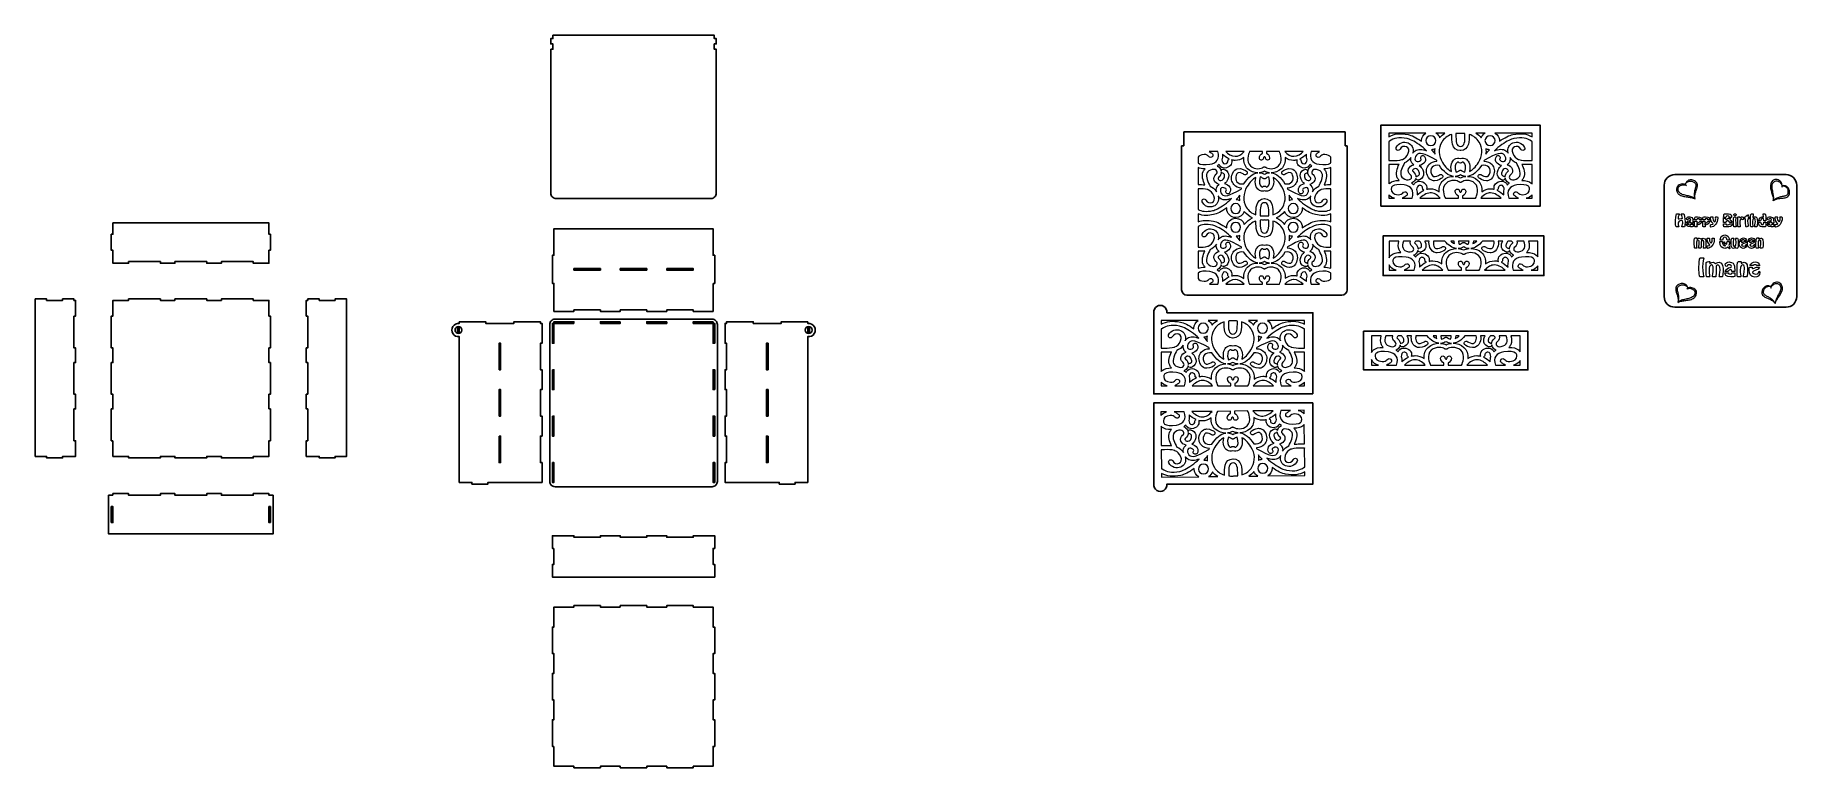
# Model space of a CAD drawing. Header units: millimetres. Extents: x 6889 to 10209, y 7111 to 8493.
import ezdxf

# ---------------------------------------------------------------- set-up
doc = ezdxf.new("R2010")
doc.units = ezdxf.units.MM
doc.layers.add('Layer 1', color=7, linetype='Continuous')

msp = doc.modelspace()

# ---------------------------------------------------------------- linework, layer by layer
at = {"color": 3}
for p, q in [((9054, 8284.3), (9054, 8310.8)), ((9054, 8310.8), (9358, 8310.8)), ((9358, 8310.8), (9358, 8284.3)), ((9054, 8284.3), (9050, 8284.3)), ((9050, 8012.8), (9050, 8284.3)), ((9358, 8284.3), (9362, 8284.3)), ((9362, 8284.3), (9362, 8012.8)), ((9352, 8002.8), (9060, 8002.8))]:
    msp.add_line(p, q, dxfattribs=at)
for points in [[(7860.9, 8466.6), (7860.9, 8195.1, 0.414214), (7870.9, 8185.1), (8162.9, 8185.1, 0.414214), (8172.9, 8195.1), (8172.9, 8466.6), (8168.9, 8466.6), (8168.9, 8476.6), (8172.9, 8476.6), (8172.9, 8486.6), (8168.9, 8486.6), (8168.9, 8493.1), (7864.9, 8493.1), (7864.9, 8486.6), (7860.9, 8486.6), (7860.9, 8476.6), (7864.9, 8476.6), (7864.9, 8466.6)], [(7688.4, 7952.6), (7738.4, 7952.6), (7738.4, 7949.6), (7791.4, 7949.6), (7791.4, 7952.6), (7841.4, 7952.6), (7841.4, 7949.6), (7844.4, 7949.6), (7844.4, 7912.1), (7841.4, 7912.1), (7841.4, 7862.1), (7844.4, 7862.1), (7844.4, 7824.6), (7841.4, 7824.6), (7841.4, 7774.6), (7844.4, 7774.6), (7844.4, 7737.1), (7841.4, 7737.1), (7841.4, 7687.1), (7844.4, 7687.1), (7844.4, 7649.6), (7742.4, 7649.6), (7742.4, 7646.6), (7712.4, 7646.6), (7712.4, 7649.6), (7688.4, 7649.6), (7688.4, 7924.6, -1.128152), (7688.4, 7949.5)], [(7868.9, 7957.6), (8164.9, 7957.6, -0.414214), (8174.9, 7947.6), (8174.9, 7651.6, -0.414214), (8164.9, 7641.6), (7868.9, 7641.6, -0.414214), (7858.9, 7651.6), (7858.9, 7947.6, -0.414214)], [(8345.4, 7952.6), (8295.4, 7952.6), (8295.4, 7949.6), (8242.4, 7949.6), (8242.4, 7952.6), (8192.4, 7952.6), (8192.4, 7949.6), (8189.4, 7949.6), (8189.4, 7912.1), (8192.4, 7912.1), (8192.4, 7862.1), (8189.4, 7862.1), (8189.4, 7824.6), (8192.4, 7824.6), (8192.4, 7774.6), (8189.4, 7774.6), (8189.4, 7737.1), (8192.4, 7737.1), (8192.4, 7687.1), (8189.4, 7687.1), (8189.4, 7649.6), (8291.4, 7649.6), (8291.4, 7646.6), (8321.4, 7646.6), (8321.4, 7649.6), (8345.4, 7649.6), (8345.4, 7924.6, 1.128152), (8345.4, 7949.5)]]:
    msp.add_lwpolyline(points, format="xyb", close=True)
for points in [[(9425.5, 8170.6), (9425.5, 8323.6), (9725.5, 8323.6), (9725.5, 8170.6)], [(9392.8, 7934.9), (9392.8, 7861.9), (9702.8, 7861.9), (9702.8, 7934.9)]]:
    msp.add_lwpolyline(points, close=True, dxfattribs=at)
for points in [[(9979.4, 8230.1), (10189.4, 8230.1, -0.414214), (10209.4, 8210.1), (10209.4, 8000.1, -0.414214), (10189.4, 7980.1), (9979.4, 7980.1, -0.414214), (9959.4, 8000.1), (9959.4, 8210.1, -0.414214)], [(9297.3, 7816.5), (9297.3, 7969.5), (9022.2, 7969.5, 1.128152), (8997.4, 7969.5), (8997.3, 7969.5), (8997.3, 7816.5)], [(9297.3, 7799.6), (9297.3, 7646.6), (9022.2, 7646.6, -1.128152), (8997.4, 7646.6), (8997.3, 7646.6), (8997.3, 7799.6)]]:
    msp.add_lwpolyline(points, format="xyb", close=True, dxfattribs=at)
for points in [[(7329.5, 8087.6), (7332.5, 8087.6), (7332.5, 8117.6), (7329.5, 8117.6), (7329.5, 8139.1), (7035.5, 8139.1), (7035.5, 8117.6), (7032.5, 8117.6), (7032.5, 8087.6), (7035.5, 8087.6), (7035.5, 8066.1), (7035.5, 8063.1), (7065, 8063.1), (7065, 8066.1), (7125, 8066.1), (7125, 8063.1), (7152.5, 8063.1), (7152.5, 8066.1), (7212.5, 8066.1), (7212.5, 8063.1), (7240, 8063.1), (7240, 8066.1), (7300, 8066.1), (7300, 8063.1), (7329.5, 8063.1), (7329.5, 8066.1)], [(8166.9, 8025), (8166.9, 7972), (8129.4, 7972), (8129.4, 7975), (8079.4, 7975), (8079.4, 7972), (8041.9, 7972), (8041.9, 7975), (7991.9, 7975), (7991.9, 7972), (7954.4, 7972), (7954.4, 7975), (7904.4, 7975), (7904.4, 7972), (7866.9, 7972), (7866.9, 8025), (7863.9, 8025), (7863.9, 8078), (7866.9, 8078), (7866.9, 8128), (8166.9, 8128), (8166.9, 8078), (8169.9, 8078), (8169.9, 8025)], [(7954.4, 8053), (7904.4, 8053), (7904.4, 8050), (7954.4, 8050)], [(7991.9, 8053), (8041.9, 8053), (8041.9, 8050), (7991.9, 8050)], [(8079.4, 8053), (8129.4, 8053), (8129.4, 8050), (8079.4, 8050)], [(6962.2, 7963.3), (6965.2, 7963.3), (6965.2, 7992.8), (6962.2, 7992.8), (6962.2, 7995.8), (6940.7, 7995.8), (6940.7, 7992.8), (6910.7, 7992.8), (6910.7, 7995.8), (6889.2, 7995.8), (6889.2, 7698.8), (6910.7, 7698.8), (6910.7, 7695.8), (6940.7, 7695.8), (6940.7, 7698.8), (6962.2, 7698.8), (6965.2, 7698.8), (6965.2, 7728.3), (6962.2, 7728.3), (6962.2, 7788.3), (6965.2, 7788.3), (6965.2, 7815.8), (6962.2, 7815.8), (6962.2, 7875.8), (6965.2, 7875.8), (6965.2, 7903.3), (6962.2, 7903.3)], [(7402.9, 7815.8), (7399.9, 7815.8), (7399.9, 7788.3), (7402.9, 7788.3), (7402.9, 7728.3), (7399.9, 7728.3), (7399.9, 7698.8), (7402.9, 7698.8), (7424.4, 7698.8), (7424.4, 7695.8), (7454.4, 7695.8), (7454.4, 7698.8), (7475.9, 7698.8), (7475.9, 7995.8), (7454.4, 7995.8), (7454.4, 7992.8), (7424.4, 7992.8), (7424.4, 7995.8), (7402.9, 7995.8), (7402.9, 7992.8), (7399.9, 7992.8), (7399.9, 7963.3), (7402.9, 7963.3), (7402.9, 7903.3), (7399.9, 7903.3), (7399.9, 7875.8), (7402.9, 7875.8)], [(7688.4, 7942.1), (7685.4, 7942.1), (7685.4, 7932.1), (7688.4, 7932.1)], [(7904.4, 7949.6), (7904.4, 7952.6), (7866.9, 7952.6), (7866.9, 7912.1), (7863.9, 7912.1), (7863.9, 7949.6)], [(7991.9, 7952.6), (7991.9, 7949.6), (7954.4, 7949.6), (7954.4, 7952.6)], [(8079.4, 7952.6), (8079.4, 7949.6), (8041.9, 7949.6), (8041.9, 7952.6)], [(8166.9, 7952.6), (8129.4, 7952.6), (8129.4, 7949.6), (8169.9, 7949.6), (8169.9, 7912.1), (8166.9, 7912.1)], [(8345.4, 7942.1), (8348.4, 7942.1), (8348.4, 7932.1), (8345.4, 7932.1)], [(7763.4, 7862.1), (7763.4, 7912.1), (7766.4, 7912.1), (7766.4, 7862.1)], [(8270.4, 7862.1), (8270.4, 7912.1), (8267.4, 7912.1), (8267.4, 7862.1)], [(7863.9, 7862.1), (7866.9, 7862.1), (7866.9, 7824.6), (7863.9, 7824.6)], [(8169.9, 7824.6), (8166.9, 7824.6), (8166.9, 7862.1), (8169.9, 7862.1)], [(7763.4, 7774.6), (7763.4, 7824.6), (7766.4, 7824.6), (7766.4, 7774.6)], [(8270.4, 7774.6), (8270.4, 7824.6), (8267.4, 7824.6), (8267.4, 7774.6)], [(7863.9, 7774.6), (7866.9, 7774.6), (7866.9, 7737.1), (7863.9, 7737.1)], [(8169.9, 7737.1), (8166.9, 7737.1), (8166.9, 7774.6), (8169.9, 7774.6)], [(7763.4, 7737.1), (7763.4, 7687.1), (7766.4, 7687.1), (7766.4, 7737.1)], [(8270.4, 7737.1), (8270.4, 7687.1), (8267.4, 7687.1), (8267.4, 7737.1)], [(7863.9, 7687.1), (7866.9, 7687.1), (7866.9, 7649.6), (7863.9, 7649.6)], [(8169.9, 7649.6), (8166.9, 7649.6), (8166.9, 7687.1), (8169.9, 7687.1)], [(7035.5, 7625.5), (7035.5, 7628.5), (7065, 7628.5), (7065, 7625.5), (7125, 7625.5), (7125, 7628.5), (7152.5, 7628.5), (7152.5, 7625.5), (7212.5, 7625.5), (7212.5, 7628.5), (7240, 7628.5), (7240, 7625.5), (7300, 7625.5), (7300, 7628.5), (7329.5, 7628.5), (7329.5, 7625.5), (7337.5, 7625.5), (7337.5, 7552.5), (7027.5, 7552.5), (7027.5, 7625.5)], [(7032.5, 7574), (7032.5, 7604), (7035.5, 7604), (7035.5, 7574)], [(7332.5, 7574), (7332.5, 7604), (7329.5, 7604), (7329.5, 7574)], [(7866.9, 7525.1), (7863.9, 7525.1), (7863.9, 7549.1), (7904.4, 7549.1), (7904.4, 7546.1), (7954.4, 7546.1), (7954.4, 7549.1), (7991.9, 7549.1), (7991.9, 7546.1), (8041.9, 7546.1), (8041.9, 7549.1), (8079.4, 7549.1), (8079.4, 7546.1), (8129.4, 7546.1), (8129.4, 7549.1), (8169.9, 7549.1), (8169.9, 7525.1), (8166.9, 7525.1), (8166.9, 7495.1), (8169.9, 7495.1), (8169.9, 7471.1), (7863.9, 7471.1), (7863.9, 7495.1), (7866.9, 7495.1)]]:
    msp.add_lwpolyline(points, close=True)
msp.add_lwpolyline([(9432.7, 8039.7), (9429.7, 8039.7), (9429.7, 8114.7), (9732.7, 8114.7), (9732.7, 8039.7), (9432.7, 8039.7)], dxfattribs=at)
for points in [[(7329.5, 7788.3), (7329.5, 7815.8), (7332.5, 7815.8), (7332.5, 7875.8), (7329.5, 7875.8), (7329.5, 7903.3), (7332.5, 7903.3), (7332.5, 7963.3), (7329.5, 7963.3), (7329.5, 7992.8), (7300, 7992.8), (7300, 7995.8), (7240, 7995.8), (7240, 7992.8), (7212.5, 7992.8), (7212.5, 7995.8), (7152.5, 7995.8), (7152.5, 7992.8), (7125, 7992.8), (7125, 7995.8), (7065, 7995.8), (7065, 7992.8), (7035.5, 7992.8), (7035.5, 7963.3), (7032.5, 7963.3), (7032.5, 7903.3), (7035.5, 7903.3), (7035.5, 7875.8), (7032.5, 7875.8), (7032.5, 7815.8), (7035.5, 7815.8), (7035.5, 7788.3), (7032.5, 7788.3), (7032.5, 7728.3), (7035.5, 7728.3)], [(7329.5, 7788.3), (7332.5, 7788.3), (7332.5, 7728.3), (7329.5, 7728.3), (7329.5, 7698.8), (7300, 7698.8), (7300, 7695.8), (7240, 7695.8), (7240, 7698.8), (7212.5, 7698.8), (7212.5, 7695.8), (7152.5, 7695.8), (7152.5, 7698.8), (7125, 7698.8), (7125, 7695.8), (7065, 7695.8), (7065, 7698.8), (7035.5, 7698.8), (7035.5, 7728.3)], [(7991.9, 7414.4), (7954.4, 7414.4), (7954.4, 7417.4), (7904.4, 7417.4), (7904.4, 7414.4), (7866.9, 7414.4), (7866.9, 7376.9), (7863.9, 7376.9), (7863.9, 7326.9), (7866.9, 7326.9), (7866.9, 7289.4), (7863.9, 7289.4), (7863.9, 7239.4), (7866.9, 7239.4), (7866.9, 7201.9), (7863.9, 7201.9), (7863.9, 7151.9), (7866.9, 7151.9)], [(7991.9, 7414.4), (7991.9, 7417.4), (8041.9, 7417.4), (8041.9, 7414.4), (8079.4, 7414.4), (8079.4, 7417.4), (8129.4, 7417.4), (8129.4, 7414.4), (8166.9, 7414.4), (8166.9, 7376.9), (8169.9, 7376.9), (8169.9, 7326.9), (8166.9, 7326.9), (8166.9, 7289.4), (8169.9, 7289.4), (8169.9, 7239.4), (8166.9, 7239.4), (8166.9, 7201.9), (8169.9, 7201.9), (8169.9, 7151.9), (8166.9, 7151.9), (8166.9, 7114.4), (8129.4, 7114.4)], [(8129.4, 7114.4), (8129.4, 7111.4), (8079.4, 7111.4), (8079.4, 7114.4), (8041.9, 7114.4), (8041.9, 7111.4), (7991.9, 7111.4), (7991.9, 7114.4), (7954.4, 7114.4), (7954.4, 7111.4), (7904.4, 7111.4), (7904.4, 7114.4), (7866.9, 7114.4), (7866.9, 7151.9)]]:
    msp.add_lwpolyline(points)
for centre in [(7686.9, 7937.1), (8346.9, 7937.1)]:
    msp.add_circle(centre, 6.5)
for centre, start, end in [((9060, 8012.8), 180, 270), ((9352, 8012.8), 270, 0)]:
    msp.add_arc(centre, 10, start, end, dxfattribs=at)
at = {"layer": 'Layer 1', "lineweight": 0}
for points, knots in [([(9440.5, 8308.6), (9440.5, 8308.6), (9510.4, 8308.6), (9510.4, 8308.6), (9505.4, 8305.6), (9502.1, 8300.3), (9502.1, 8294.2), (9502.1, 8293.8), (9502.1, 8293.4), (9502.1, 8293.1), (9492.3, 8299.9), (9482.7, 8304.6), (9476.7, 8305.7), (9461.3, 8308.6), (9451.1, 8307.5), (9440.5, 8301.5), (9440.5, 8301.5), (9440.5, 8308.6), (9440.5, 8308.6)], [0, 0, 0, 0, 1, 1, 1, 2, 2, 2, 3, 3, 3, 4, 4, 4, 5, 5, 5, 6, 6, 6, 6]), ([(9440.5, 8292.6), (9440.9, 8292.7), (9441.4, 8292.9), (9441.8, 8293.2), (9450.5, 8298.8), (9458.4, 8301.2), (9475.2, 8298.1), (9479.3, 8297.3), (9487.9, 8293.5), (9497.6, 8286.7), (9502.7, 8283.1), (9507.5, 8279.2), (9511.6, 8275.2), (9509.5, 8276), (9507.6, 8276.6), (9505.7, 8277), (9497.2, 8279), (9490.8, 8277.3), (9486.3, 8271.6), (9486, 8271.2), (9485.7, 8270.9), (9485.5, 8270.5), (9488.1, 8280.4), (9483.2, 8287.3), (9476.7, 8290), (9469.2, 8293), (9458.8, 8290.7), (9454.5, 8281.4), (9453.5, 8279.5), (9454.4, 8277.2), (9456.4, 8276.3), (9458.5, 8275.4), (9460.8, 8276.3), (9461.7, 8278.2), (9464.1, 8283.2), (9469.6, 8284.4), (9473.6, 8282.8), (9478.1, 8281), (9479.4, 8276.3), (9477, 8270.4), (9474.6, 8264.1), (9470.8, 8260.7), (9466.1, 8258.9), (9465.8, 8258.8), (9465.5, 8258.7), (9465.3, 8258.5), (9459.8, 8256.6), (9453.3, 8256.7), (9446.6, 8256.8), (9444.7, 8256.8), (9442.8, 8256.8), (9441.1, 8256.8), (9440.9, 8256.8), (9440.7, 8256.8), (9440.5, 8256.7), (9440.5, 8256.7), (9440.5, 8292.6), (9440.5, 8292.6)], [0, 0, 0, 0, 1, 1, 1, 2, 2, 2, 3, 3, 3, 4, 4, 4, 5, 5, 5, 6, 6, 6, 7, 7, 7, 8, 8, 8, 9, 9, 9, 10, 10, 10, 11, 11, 11, 12, 12, 12, 13, 13, 13, 14, 14, 14, 15, 15, 15, 16, 16, 16, 17, 17, 17, 18, 18, 18, 19, 19, 19, 19]), ([(9519.7, 8303.5), (9525, 8303.5), (9529.3, 8299.3), (9529.3, 8294.2), (9529.3, 8289.1), (9525, 8284.9), (9519.7, 8284.9), (9514.4, 8284.9), (9510.1, 8289.1), (9510.1, 8294.2), (9510.1, 8299.3), (9514.4, 8303.5), (9519.7, 8303.5)], [0, 0, 0, 0, 1, 1, 1, 2, 2, 2, 3, 3, 3, 4, 4, 4, 4]), ([(9546.3, 8308.6), (9542.5, 8306.2), (9539.1, 8303.2), (9536.3, 8299.7), (9535, 8303.4), (9532.4, 8306.6), (9529, 8308.6), (9529, 8308.6), (9546.3, 8308.6), (9546.3, 8308.6)], [0, 0, 0, 0, 1, 1, 1, 2, 2, 2, 3, 3, 3, 3]), ([(9560.5, 8287.6), (9562.6, 8280.1), (9567.5, 8276), (9575.1, 8275.4), (9575.1, 8275.4), (9575.1, 8275.4), (9575.1, 8275.4), (9575.2, 8275.4), (9575.2, 8275.4), (9575.2, 8275.4), (9575.3, 8275.4), (9575.4, 8275.4), (9575.5, 8275.4), (9575.5, 8275.4), (9575.5, 8275.4), (9575.5, 8275.4), (9575.5, 8275.4), (9575.5, 8275.4), (9575.5, 8275.4), (9575.5, 8275.4), (9575.5, 8275.4), (9575.5, 8275.4), (9575.5, 8275.4), (9575.5, 8275.4), (9575.5, 8275.4), (9575.6, 8275.4), (9575.7, 8275.4), (9575.8, 8275.4), (9575.8, 8275.4), (9575.8, 8275.4), (9575.9, 8275.4), (9575.9, 8275.4), (9575.9, 8275.4), (9575.9, 8275.4), (9583.4, 8276), (9588.4, 8280.1), (9590.5, 8287.6), (9591.9, 8292.7), (9592.1, 8299.1), (9592, 8306), (9600.1, 8303.3), (9606.6, 8298.4), (9610.9, 8291.4), (9617.8, 8280), (9617.2, 8265.3), (9609.5, 8253.1), (9603.9, 8244.3), (9598.1, 8238.4), (9592.5, 8235.9), (9595.2, 8247.9), (9591.5, 8255.6), (9586.7, 8259.1), (9583.3, 8261.5), (9579.2, 8262), (9575.5, 8260.7), (9571.8, 8262), (9567.7, 8261.5), (9564.3, 8259.1), (9559.4, 8255.6), (9555.8, 8247.9), (9558.5, 8235.9), (9552.9, 8238.4), (9547.1, 8244.3), (9541.5, 8253.1), (9533.7, 8265.3), (9533.2, 8280), (9540.1, 8291.4), (9544.4, 8298.4), (9550.9, 8303.3), (9559, 8306), (9558.9, 8299.1), (9559, 8292.7), (9560.5, 8287.6)], [0, 0, 0, 0, 1, 1, 1, 2, 2, 2, 3, 3, 3, 4, 4, 4, 5, 5, 5, 6, 6, 6, 7, 7, 7, 8, 8, 8, 9, 9, 9, 10, 10, 10, 11, 11, 11, 12, 12, 12, 13, 13, 13, 14, 14, 14, 15, 15, 15, 16, 16, 16, 17, 17, 17, 18, 18, 18, 19, 19, 19, 20, 20, 20, 21, 21, 21, 22, 22, 22, 23, 23, 23, 24, 24, 24, 24]), ([(9567, 8307.7), (9568.2, 8307.8), (9569.3, 8307.9), (9570.5, 8308), (9571.3, 8307.9), (9572.1, 8307.9), (9572.9, 8307.9), (9573.8, 8307.9), (9574.6, 8307.9), (9575.5, 8308), (9576.4, 8307.9), (9577.2, 8307.9), (9578.1, 8307.9), (9578.9, 8307.9), (9579.7, 8307.9), (9580.5, 8308), (9581.7, 8307.9), (9582.8, 8307.8), (9584, 8307.7), (9584.2, 8290.9), (9583.3, 8283.9), (9575.5, 8283.2), (9567.7, 8283.9), (9566.8, 8290.9), (9567, 8307.7)], [0, 0, 0, 0, 1, 1, 1, 2, 2, 2, 3, 3, 3, 4, 4, 4, 5, 5, 5, 6, 6, 6, 7, 7, 7, 8, 8, 8, 8]), ([(9622, 8308.6), (9618.6, 8306.6), (9616, 8303.4), (9614.7, 8299.7), (9611.9, 8303.2), (9608.5, 8306.2), (9604.7, 8308.6), (9604.7, 8308.6), (9622, 8308.6), (9622, 8308.6)], [0, 0, 0, 0, 1, 1, 1, 2, 2, 2, 3, 3, 3, 3]), ([(9631.3, 8303.5), (9636.6, 8303.5), (9640.9, 8299.3), (9640.9, 8294.2), (9640.9, 8289.1), (9636.6, 8284.9), (9631.3, 8284.9), (9626, 8284.9), (9621.7, 8289.1), (9621.7, 8294.2), (9621.7, 8299.3), (9626, 8303.5), (9631.3, 8303.5)], [0, 0, 0, 0, 1, 1, 1, 2, 2, 2, 3, 3, 3, 4, 4, 4, 4]), ([(9710.5, 8256.7), (9710.3, 8256.8), (9710.1, 8256.8), (9709.9, 8256.8), (9708.1, 8256.8), (9706.3, 8256.8), (9704.4, 8256.8), (9697.7, 8256.7), (9691.2, 8256.6), (9685.7, 8258.5), (9685.5, 8258.7), (9685.2, 8258.8), (9684.9, 8258.9), (9680.2, 8260.7), (9676.4, 8264.1), (9674, 8270.4), (9671.6, 8276.3), (9672.9, 8281), (9677.4, 8282.8), (9681.4, 8284.4), (9686.9, 8283.2), (9689.2, 8278.2), (9690.2, 8276.3), (9692.5, 8275.4), (9694.5, 8276.3), (9696.6, 8277.2), (9697.4, 8279.5), (9696.5, 8281.4), (9692.2, 8290.7), (9681.8, 8293), (9674.3, 8290), (9667.8, 8287.3), (9662.9, 8280.4), (9665.5, 8270.5), (9665.3, 8270.9), (9665, 8271.2), (9664.7, 8271.6), (9660.2, 8277.3), (9653.8, 8279.1), (9645.3, 8277), (9643.4, 8276.6), (9641.5, 8276), (9639.4, 8275.2), (9643.5, 8279.2), (9648.2, 8283.1), (9653.4, 8286.7), (9663.1, 8293.5), (9671.7, 8297.3), (9675.8, 8298.1), (9692.6, 8301.2), (9700.5, 8298.8), (9709.2, 8293.2), (9709.6, 8292.9), (9710.1, 8292.7), (9710.5, 8292.6), (9710.5, 8292.6), (9710.5, 8256.7), (9710.5, 8256.7)], [0, 0, 0, 0, 1, 1, 1, 2, 2, 2, 3, 3, 3, 4, 4, 4, 5, 5, 5, 6, 6, 6, 7, 7, 7, 8, 8, 8, 9, 9, 9, 10, 10, 10, 11, 11, 11, 12, 12, 12, 13, 13, 13, 14, 14, 14, 15, 15, 15, 16, 16, 16, 17, 17, 17, 18, 18, 18, 19, 19, 19, 19]), ([(9710.5, 8301.5), (9699.9, 8307.5), (9689.7, 8308.6), (9674.3, 8305.7), (9668.3, 8304.6), (9658.7, 8299.9), (9648.8, 8293.1), (9648.9, 8293.4), (9648.9, 8293.8), (9648.9, 8294.2), (9648.9, 8300.3), (9645.6, 8305.6), (9640.6, 8308.6), (9640.6, 8308.6), (9710.5, 8308.6), (9710.5, 8308.6), (9710.5, 8308.6), (9710.5, 8301.5), (9710.5, 8301.5)], [0, 0, 0, 0, 1, 1, 1, 2, 2, 2, 3, 3, 3, 4, 4, 4, 5, 5, 5, 6, 6, 6, 6]), ([(9100.8, 8264.8), (9101.5, 8263.5), (9102.9, 8262.6), (9104.5, 8262.6), (9106.9, 8262.6), (9108.8, 8264.5), (9108.8, 8266.9), (9108.8, 8269), (9107.4, 8270.7), (9105.4, 8271.1), (9104.6, 8271.9), (9103.5, 8272.8), (9102.1, 8273.6), (9102.1, 8273.6), (9118.2, 8273.6), (9118.2, 8273.6), (9120, 8267.1), (9119.6, 8261.6), (9117.2, 8257.6), (9114.6, 8253.5), (9109.8, 8250.7), (9103.2, 8249.7), (9093.1, 8248.2), (9085.3, 8249), (9081.8, 8252), (9081.5, 8252.2), (9081.2, 8252.5), (9081, 8252.8), (9081, 8252.8), (9081, 8263), (9081, 8263), (9082.7, 8265.8), (9086.3, 8267.3), (9092.2, 8268), (9096.8, 8268.6), (9099.7, 8265.9), (9100.8, 8264.8)], [0, 0, 0, 0, 1, 1, 1, 2, 2, 2, 3, 3, 3, 4, 4, 4, 5, 5, 5, 6, 6, 6, 7, 7, 7, 8, 8, 8, 9, 9, 9, 10, 10, 10, 11, 11, 11, 12, 12, 12, 12]), ([(9127, 8268.6), (9130.2, 8265.4), (9134.4, 8261.9), (9139.4, 8259.6), (9137.8, 8259), (9136.7, 8257.4), (9136.9, 8255.6), (9137, 8254.5), (9136.7, 8253.4), (9135.9, 8252.4), (9134.8, 8251.2), (9133, 8250.3), (9131.2, 8250.2), (9127.6, 8250.1), (9126.3, 8255.3), (9125.9, 8258.2), (9126.9, 8261.4), (9127.3, 8264.9), (9127, 8268.6)], [0, 0, 0, 0, 1, 1, 1, 2, 2, 2, 3, 3, 3, 4, 4, 4, 5, 5, 5, 6, 6, 6, 6]), ([(9150.9, 8264.7), (9143.7, 8264.7), (9137.3, 8269.4), (9133, 8273.6), (9133, 8273.6), (9167.9, 8273.6), (9167.9, 8273.6), (9162.4, 8267.6), (9156.7, 8264.6), (9150.9, 8264.7)], [0, 0, 0, 0, 1, 1, 1, 2, 2, 2, 3, 3, 3, 3]), ([(9202.2, 8273.6), (9202.2, 8273.6), (9202.2, 8270.8), (9202.2, 8270.8), (9198.8, 8268.3), (9196.7, 8266), (9196.5, 8261.6), (9196.3, 8259.5), (9198, 8257.6), (9200.1, 8257.5), (9200.2, 8257.5), (9200.3, 8257.5), (9200.3, 8257.5), (9202.4, 8257.5), (9204.1, 8259.1), (9204.2, 8261.2), (9204.3, 8262), (9204.3, 8262.5), (9205.5, 8263.6), (9205.7, 8263.5), (9205.9, 8263.5), (9206.1, 8263.5), (9206.3, 8263.5), (9206.5, 8263.5), (9206.6, 8263.6), (9207.9, 8262.5), (9207.9, 8262), (9208, 8261.2), (9208.1, 8259.1), (9209.8, 8257.5), (9211.8, 8257.5), (9211.9, 8257.5), (9212, 8257.5), (9212.1, 8257.5), (9214.2, 8257.6), (9215.8, 8259.5), (9215.7, 8261.6), (9215.5, 8266), (9213.4, 8268.3), (9210, 8270.8), (9210, 8270.8), (9210, 8273.6), (9210, 8273.6), (9210, 8273.6), (9234.3, 8273.6), (9234.3, 8273.6), (9236.5, 8268.5), (9241.1, 8255.2), (9232.5, 8246.7), (9224.3, 8238.6), (9211.5, 8241.5), (9208.6, 8243.9), (9208.6, 8243.9), (9208.6, 8243.9), (9208.5, 8244), (9208.5, 8244), (9208.4, 8244.1), (9208.4, 8244.1), (9208.3, 8244.1), (9208.3, 8244.2), (9208.2, 8244.2), (9208.2, 8244.2), (9208.1, 8244.3), (9208, 8244.3), (9208, 8244.3), (9208, 8244.4), (9207.9, 8244.4), (9207.8, 8244.4), (9207.8, 8244.5), (9207.7, 8244.5), (9207.7, 8244.5), (9207.6, 8244.5), (9207.5, 8244.6), (9207.5, 8244.6), (9207.4, 8244.6), (9207.4, 8244.6), (9207.3, 8244.6), (9207.3, 8244.7), (9207.2, 8244.7), (9207.1, 8244.7), (9207.1, 8244.7), (9207, 8244.7), (9207, 8244.7), (9206.9, 8244.8), (9206.8, 8244.8), (9206.8, 8244.8), (9206.7, 8244.8), (9206.7, 8244.8), (9206.6, 8244.8), (9206.5, 8244.8), (9206.5, 8244.8), (9206.4, 8244.8), (9206.3, 8244.8), (9206.3, 8244.8), (9206.2, 8244.8), (9206.2, 8244.8), (9206.1, 8244.8), (9206, 8244.8), (9206, 8244.8), (9205.9, 8244.8), (9205.8, 8244.8), (9205.8, 8244.8), (9205.7, 8244.8), (9205.7, 8244.8), (9205.6, 8244.8), (9205.5, 8244.8), (9205.5, 8244.8), (9205.4, 8244.8), (9205.4, 8244.8), (9205.3, 8244.8), (9205.2, 8244.7), (9205.2, 8244.7), (9205.1, 8244.7), (9205, 8244.7), (9205, 8244.7), (9204.9, 8244.7), (9204.9, 8244.6), (9204.8, 8244.6), (9204.7, 8244.6), (9204.7, 8244.6), (9204.6, 8244.6), (9204.6, 8244.5), (9204.5, 8244.5), (9204.5, 8244.5), (9204.4, 8244.5), (9204.3, 8244.4), (9204.3, 8244.4), (9204.2, 8244.4), (9204.2, 8244.3), (9204.1, 8244.3), (9204.1, 8244.3), (9204, 8244.2), (9203.9, 8244.2), (9203.9, 8244.2), (9203.9, 8244.1), (9203.8, 8244.1), (9203.8, 8244.1), (9203.7, 8244), (9203.6, 8244), (9203.6, 8243.9), (9203.6, 8243.9), (9203.6, 8243.9), (9200.7, 8241.5), (9187.9, 8238.6), (9179.7, 8246.7), (9171.1, 8255.2), (9175.7, 8268.5), (9177.9, 8273.6), (9177.9, 8273.6), (9202.2, 8273.6), (9202.2, 8273.6)], [0, 0, 0, 0, 1, 1, 1, 2, 2, 2, 3, 3, 3, 4, 4, 4, 5, 5, 5, 6, 6, 6, 7, 7, 7, 8, 8, 8, 9, 9, 9, 10, 10, 10, 11, 11, 11, 12, 12, 12, 13, 13, 13, 14, 14, 14, 15, 15, 15, 16, 16, 16, 17, 17, 17, 18, 18, 18, 19, 19, 19, 20, 20, 20, 21, 21, 21, 22, 22, 22, 23, 23, 23, 24, 24, 24, 25, 25, 25, 26, 26, 26, 27, 27, 27, 28, 28, 28, 29, 29, 29, 30, 30, 30, 31, 31, 31, 32, 32, 32, 33, 33, 33, 34, 34, 34, 35, 35, 35, 36, 36, 36, 37, 37, 37, 38, 38, 38, 39, 39, 39, 40, 40, 40, 41, 41, 41, 42, 42, 42, 43, 43, 43, 44, 44, 44, 45, 45, 45, 46, 46, 46, 47, 47, 47, 48, 48, 48, 49, 49, 49, 50, 50, 50, 50]), ([(9261.3, 8264.7), (9261.2, 8264.7), (9261.2, 8264.7), (9261.1, 8264.7), (9255.4, 8264.7), (9249.7, 8267.7), (9244.2, 8273.6), (9244.2, 8273.6), (9279.2, 8273.6), (9279.2, 8273.6), (9274.9, 8269.4), (9268.5, 8264.7), (9261.3, 8264.7)], [0, 0, 0, 0, 1, 1, 1, 2, 2, 2, 3, 3, 3, 4, 4, 4, 4]), ([(9286.3, 8258.2), (9285.9, 8255.3), (9284.7, 8250.2), (9281.1, 8250.2), (9281.1, 8250.2), (9281, 8250.2), (9281, 8250.2), (9279.2, 8250.3), (9277.4, 8251.2), (9276.3, 8252.4), (9275.5, 8253.4), (9275.1, 8254.5), (9275.3, 8255.6), (9275.5, 8257.4), (9274.4, 8259), (9272.8, 8259.6), (9277.8, 8261.9), (9282, 8265.4), (9285.2, 8268.6), (9284.9, 8264.9), (9285.3, 8261.4), (9286.3, 8258.2)], [0, 0, 0, 0, 1, 1, 1, 2, 2, 2, 3, 3, 3, 4, 4, 4, 5, 5, 5, 6, 6, 6, 7, 7, 7, 7]), ([(9310.1, 8273.6), (9308.7, 8272.8), (9307.6, 8271.9), (9306.7, 8271.1), (9304.8, 8270.7), (9303.3, 8269), (9303.3, 8266.9), (9303.3, 8264.5), (9305.3, 8262.6), (9307.6, 8262.6), (9309.3, 8262.6), (9310.7, 8263.5), (9311.4, 8264.8), (9312.4, 8265.9), (9315.4, 8268.6), (9319.9, 8268), (9325.7, 8267.3), (9329.2, 8265.9), (9331, 8263.3), (9331, 8263.3), (9331, 8252.6), (9331, 8252.6), (9330.8, 8252.4), (9330.6, 8252.1), (9330.4, 8252), (9326.9, 8249), (9319.1, 8248.2), (9309, 8249.7), (9302.4, 8250.7), (9297.5, 8253.5), (9295, 8257.6), (9292.6, 8261.6), (9292.2, 8267.1), (9294, 8273.6), (9294, 8273.6), (9310.1, 8273.6), (9310.1, 8273.6)], [0, 0, 0, 0, 1, 1, 1, 2, 2, 2, 3, 3, 3, 4, 4, 4, 5, 5, 5, 6, 6, 6, 7, 7, 7, 8, 8, 8, 9, 9, 9, 10, 10, 10, 11, 11, 11, 12, 12, 12, 12]), ([(9535.3, 8197.9), (9529.9, 8201.6), (9524.4, 8203.5), (9518.6, 8203.4), (9516.2, 8203.4), (9513.9, 8203.1), (9511.7, 8202.5), (9511.9, 8202.9), (9512.1, 8203.4), (9512.1, 8203.9), (9512.5, 8207.2), (9511.5, 8210.4), (9509.2, 8212.9), (9506.6, 8215.8), (9502.7, 8217.7), (9498.7, 8217.9), (9494.8, 8218), (9491.2, 8216.4), (9488.8, 8213.2), (9488.2, 8212.5), (9487.7, 8211.8), (9487.3, 8210.9), (9486.1, 8212), (9484.8, 8213), (9483.3, 8213.9), (9486.2, 8215.2), (9488.6, 8217.3), (9490.1, 8220.1), (9490.6, 8221), (9491, 8222.1), (9491.2, 8223.1), (9491.6, 8221.3), (9493.2, 8220), (9495.1, 8220), (9495.4, 8220), (9495.7, 8220.1), (9495.9, 8220.1), (9495.9, 8220.1), (9496, 8219.9), (9496, 8219.9), (9496.6, 8220), (9501.9, 8221.2), (9504.6, 8226), (9506.6, 8229.6), (9506.6, 8233.9), (9504.5, 8238.9), (9503, 8242.6), (9500.7, 8245.4), (9497.9, 8247.2), (9502.3, 8248), (9506.3, 8250.5), (9508.2, 8253.9), (9510.2, 8257.3), (9510.1, 8261.2), (9507.8, 8264.5), (9506.6, 8266.3), (9504.1, 8266.8), (9502.3, 8265.6), (9500.4, 8264.4), (9499.9, 8262), (9501.1, 8260.2), (9501.7, 8259.3), (9501.8, 8258.6), (9501.3, 8257.8), (9500.3, 8256.1), (9497.4, 8254.4), (9494.1, 8254.6), (9492.4, 8254.7), (9491.1, 8255.6), (9490.3, 8257.2), (9489, 8259.8), (9489.9, 8263.5), (9492.6, 8266.9), (9497.4, 8272.9), (9506, 8270.8), (9530.4, 8257.5), (9530.6, 8256.9), (9530.9, 8256.2), (9531.2, 8255.6), (9525.1, 8255.4), (9519.7, 8253.1), (9516, 8249), (9511.3, 8243.8), (9510.3, 8236.3), (9513.3, 8228.6), (9515.7, 8222.3), (9519.8, 8219.9), (9522.8, 8219.1), (9524, 8218.7), (9525.3, 8218.6), (9526.6, 8218.6), (9533.5, 8218.6), (9539.7, 8223.1), (9540.5, 8223.7), (9542.3, 8225), (9542.6, 8227.4), (9541.3, 8229.1), (9540, 8230.8), (9537.4, 8231.1), (9535.7, 8229.8), (9534.1, 8228.6), (9528.7, 8225.5), (9525, 8226.6), (9524.3, 8226.7), (9522.3, 8227.3), (9520.8, 8231.3), (9518.8, 8236.4), (9519.3, 8240.9), (9522, 8243.9), (9525, 8247.1), (9530, 8248.5), (9535.7, 8247.6), (9543.9, 8235.1), (9552.7, 8228.1), (9561.9, 8226.8), (9562.1, 8226.8), (9562.2, 8226.8), (9562.3, 8226.8), (9555.8, 8226.8), (9548.5, 8224.8), (9542.7, 8219.2), (9537.1, 8213.8), (9534.5, 8206.5), (9535.3, 8197.9)], [0, 0, 0, 0, 1, 1, 1, 2, 2, 2, 3, 3, 3, 4, 4, 4, 5, 5, 5, 6, 6, 6, 7, 7, 7, 8, 8, 8, 9, 9, 9, 10, 10, 10, 11, 11, 11, 12, 12, 12, 13, 13, 13, 14, 14, 14, 15, 15, 15, 16, 16, 16, 17, 17, 17, 18, 18, 18, 19, 19, 19, 20, 20, 20, 21, 21, 21, 22, 22, 22, 23, 23, 23, 24, 24, 24, 25, 25, 25, 26, 26, 26, 27, 27, 27, 28, 28, 28, 29, 29, 29, 30, 30, 30, 31, 31, 31, 32, 32, 32, 33, 33, 33, 34, 34, 34, 35, 35, 35, 36, 36, 36, 37, 37, 37, 38, 38, 38, 39, 39, 39, 40, 40, 40, 41, 41, 41, 41]), ([(9527.6, 8268.9), (9525.5, 8271.7), (9523.2, 8274.5), (9520.7, 8277.2), (9523.2, 8277.3), (9525.5, 8277.9), (9527.6, 8279), (9527.2, 8275.6), (9527.2, 8272.3), (9527.6, 8268.9)], [0, 0, 0, 0, 1, 1, 1, 2, 2, 2, 3, 3, 3, 3]), ([(9662.2, 8213.2), (9659.8, 8216.4), (9656.2, 8218), (9652.3, 8217.9), (9648.3, 8217.7), (9644.3, 8215.8), (9641.8, 8212.9), (9639.5, 8210.4), (9638.5, 8207.2), (9638.8, 8203.9), (9638.9, 8203.4), (9639.1, 8202.9), (9639.3, 8202.5), (9637.1, 8203.1), (9634.8, 8203.4), (9632.4, 8203.4), (9632.4, 8203.4), (9632.2, 8203.4), (9632.2, 8203.4), (9626.5, 8203.4), (9621, 8201.6), (9615.7, 8197.9), (9616.4, 8206.5), (9613.9, 8213.8), (9608.3, 8219.2), (9602.5, 8224.8), (9595.2, 8226.8), (9588.6, 8226.8), (9588.8, 8226.8), (9588.9, 8226.8), (9589.1, 8226.8), (9598.2, 8228.1), (9607.1, 8235.1), (9615.3, 8247.6), (9621, 8248.5), (9626, 8247.1), (9628.9, 8243.9), (9631.7, 8240.9), (9632.2, 8236.4), (9630.2, 8231.3), (9628.7, 8227.3), (9626.7, 8226.7), (9626, 8226.6), (9622.3, 8225.5), (9616.9, 8228.6), (9615.3, 8229.8), (9613.6, 8231.1), (9611, 8230.8), (9609.7, 8229.1), (9608.4, 8227.4), (9608.7, 8225), (9610.5, 8223.7), (9611.3, 8223.1), (9617.5, 8218.6), (9624.4, 8218.6), (9625.7, 8218.6), (9627, 8218.7), (9628.2, 8219.1), (9631.2, 8219.9), (9635.3, 8222.3), (9637.7, 8228.6), (9640.7, 8236.3), (9639.7, 8243.8), (9635, 8249), (9631.3, 8253.1), (9625.9, 8255.4), (9619.8, 8255.6), (9620.1, 8256.2), (9620.3, 8256.9), (9620.6, 8257.5), (9645, 8270.8), (9653.6, 8272.9), (9658.4, 8266.9), (9661.1, 8263.5), (9661.9, 8259.8), (9660.7, 8257.2), (9659.9, 8255.6), (9658.6, 8254.7), (9656.9, 8254.6), (9653.6, 8254.4), (9650.7, 8256.1), (9649.7, 8257.8), (9649.2, 8258.6), (9649.3, 8259.3), (9649.9, 8260.2), (9651.1, 8262), (9650.6, 8264.4), (9648.7, 8265.6), (9646.9, 8266.8), (9644.4, 8266.3), (9643.2, 8264.5), (9640.9, 8261.2), (9640.8, 8257.3), (9642.7, 8253.9), (9644.7, 8250.5), (9648.7, 8248), (9653.1, 8247.2), (9650.3, 8245.4), (9648, 8242.6), (9646.5, 8238.9), (9644.4, 8233.9), (9644.4, 8229.6), (9646.4, 8226), (9649.1, 8221.2), (9654.4, 8220), (9655, 8219.9), (9657.2, 8219.5), (9659.3, 8220.9), (9659.7, 8223), (9659.7, 8223.1), (9659.7, 8223.1), (9659.8, 8223.2), (9660, 8222.1), (9660.4, 8221.1), (9660.9, 8220.1), (9662.4, 8217.3), (9664.8, 8215.2), (9667.7, 8213.9), (9666.2, 8213), (9664.9, 8212), (9663.7, 8210.9), (9663.3, 8211.8), (9662.8, 8212.5), (9662.2, 8213.2)], [0, 0, 0, 0, 1, 1, 1, 2, 2, 2, 3, 3, 3, 4, 4, 4, 5, 5, 5, 6, 6, 6, 7, 7, 7, 8, 8, 8, 9, 9, 9, 10, 10, 10, 11, 11, 11, 12, 12, 12, 13, 13, 13, 14, 14, 14, 15, 15, 15, 16, 16, 16, 17, 17, 17, 18, 18, 18, 19, 19, 19, 20, 20, 20, 21, 21, 21, 22, 22, 22, 23, 23, 23, 24, 24, 24, 25, 25, 25, 26, 26, 26, 27, 27, 27, 28, 28, 28, 29, 29, 29, 30, 30, 30, 31, 31, 31, 32, 32, 32, 33, 33, 33, 34, 34, 34, 35, 35, 35, 36, 36, 36, 37, 37, 37, 38, 38, 38, 39, 39, 39, 40, 40, 40, 41, 41, 41, 41]), ([(9623.4, 8279), (9625.5, 8277.9), (9627.8, 8277.3), (9630.3, 8277.2), (9627.8, 8274.5), (9625.5, 8271.7), (9623.4, 8268.9), (9623.8, 8272.3), (9623.8, 8275.6), (9623.4, 8279)], [0, 0, 0, 0, 1, 1, 1, 2, 2, 2, 3, 3, 3, 3]), ([(9093.8, 8210.9), (9089.4, 8211.4), (9085, 8211.4), (9081, 8211.3), (9081, 8211.3), (9081, 8243.4), (9081, 8243.4), (9084.4, 8241.9), (9088.7, 8241.2), (9093.8, 8241.2), (9093.9, 8241.2), (9094, 8241.2), (9094.1, 8241.2), (9092.7, 8239.7), (9091.5, 8238.1), (9090.6, 8236.2), (9087.1, 8228.2), (9090.2, 8218.6), (9093.8, 8210.9)], [0, 0, 0, 0, 1, 1, 1, 2, 2, 2, 3, 3, 3, 4, 4, 4, 5, 5, 5, 6, 6, 6, 6]), ([(9114.5, 8230.4), (9111.1, 8227.5), (9109.9, 8223.5), (9111.3, 8219.5), (9112.7, 8215.7), (9116.4, 8212.6), (9120.8, 8211.6), (9118.9, 8210.3), (9117.4, 8208.6), (9116.4, 8206.4), (9115.2, 8203.8), (9114.9, 8200.9), (9115.4, 8197.9), (9112.3, 8203.1), (9108.2, 8206.3), (9103.8, 8208.3), (9100.2, 8215.2), (9094.6, 8226.1), (9097.7, 8233), (9099.2, 8236.2), (9102.4, 8238.4), (9107.7, 8239.8), (9112, 8240.9), (9115.1, 8239), (9116.3, 8236.7), (9117.4, 8234.6), (9116.8, 8232.3), (9114.5, 8230.4)], [0, 0, 0, 0, 1, 1, 1, 2, 2, 2, 3, 3, 3, 4, 4, 4, 5, 5, 5, 6, 6, 6, 7, 7, 7, 8, 8, 8, 9, 9, 9, 9]), ([(9131, 8242.5), (9131.2, 8242.5), (9131.4, 8242.5), (9131.6, 8242.5), (9135.5, 8242.7), (9139.3, 8244.5), (9141.8, 8247.4), (9144, 8250), (9145, 8253.2), (9144.6, 8256.4), (9144.6, 8257), (9144.4, 8257.4), (9144.2, 8257.9), (9146.3, 8257.3), (9148.5, 8256.9), (9150.9, 8256.9), (9150.9, 8256.9), (9151, 8256.9), (9151.1, 8256.9), (9156.6, 8256.9), (9162, 8258.8), (9167.1, 8262.4), (9166.4, 8253.8), (9168.8, 8246.5), (9174.3, 8241.1), (9179.9, 8235.6), (9186.9, 8233.6), (9193.3, 8233.6), (9193.2, 8233.5), (9193.1, 8233.5), (9192.9, 8233.5), (9184, 8232.2), (9175.5, 8225.3), (9167.4, 8212.8), (9161.9, 8211.9), (9157.1, 8213.2), (9154.2, 8216.4), (9151.5, 8219.5), (9151.1, 8224), (9153, 8229.1), (9154.5, 8233), (9156.4, 8233.6), (9157.1, 8233.8), (9160.7, 8234.8), (9165.9, 8231.7), (9167.5, 8230.5), (9169.2, 8229.2), (9171.6, 8229.6), (9172.9, 8231.3), (9174.2, 8233), (9173.9, 8235.4), (9172.2, 8236.7), (9171.3, 8237.4), (9162.9, 8243.5), (9154.9, 8241.3), (9152, 8240.4), (9148.1, 8238.1), (9145.7, 8231.8), (9142.8, 8224), (9143.8, 8216.6), (9148.4, 8211.3), (9152, 8207.3), (9157.2, 8205), (9163.1, 8204.8), (9162.9, 8204.1), (9162.6, 8203.5), (9162.3, 8202.8), (9138.6, 8189.5), (9130.4, 8187.4), (9125.7, 8193.5), (9123.1, 8196.9), (9122.2, 8200.5), (9123.5, 8203.2), (9124.2, 8204.8), (9125.5, 8205.7), (9127.2, 8205.7), (9130.3, 8205.9), (9133.2, 8204.3), (9134.1, 8202.6), (9134.6, 8201.7), (9134.5, 8201), (9134, 8200.1), (9132.8, 8198.4), (9133.3, 8196), (9135, 8194.8), (9136.8, 8193.6), (9139.2, 8194.1), (9140.4, 8195.9), (9142.6, 8199.2), (9142.8, 8203), (9140.9, 8206.4), (9138.9, 8209.8), (9135.1, 8212.3), (9130.8, 8213.2), (9133.5, 8214.9), (9135.7, 8217.7), (9137.2, 8221.4), (9139.2, 8226.4), (9139.3, 8230.8), (9137.3, 8234.3), (9134.7, 8239.2), (9129.5, 8240.3), (9129, 8240.4), (9126.8, 8240.8), (9124.8, 8239.5), (9124.4, 8237.4), (9124.4, 8237.3), (9124.4, 8237.2), (9124.4, 8237.1), (9124.1, 8238.2), (9123.8, 8239.3), (9123.2, 8240.3), (9121.8, 8243.1), (9119.5, 8245.2), (9116.7, 8246.4), (9118.1, 8247.3), (9119.4, 8248.3), (9120.5, 8249.4), (9120.9, 8248.6), (9121.4, 8247.8), (9122, 8247.1), (9124.2, 8244.1), (9127.4, 8242.5), (9131, 8242.5)], [0, 0, 0, 0, 1, 1, 1, 2, 2, 2, 3, 3, 3, 4, 4, 4, 5, 5, 5, 6, 6, 6, 7, 7, 7, 8, 8, 8, 9, 9, 9, 10, 10, 10, 11, 11, 11, 12, 12, 12, 13, 13, 13, 14, 14, 14, 15, 15, 15, 16, 16, 16, 17, 17, 17, 18, 18, 18, 19, 19, 19, 20, 20, 20, 21, 21, 21, 22, 22, 22, 23, 23, 23, 24, 24, 24, 25, 25, 25, 26, 26, 26, 27, 27, 27, 28, 28, 28, 29, 29, 29, 30, 30, 30, 31, 31, 31, 32, 32, 32, 33, 33, 33, 34, 34, 34, 35, 35, 35, 36, 36, 36, 37, 37, 37, 38, 38, 38, 39, 39, 39, 40, 40, 40, 41, 41, 41, 41]), ([(9124.6, 8235.2), (9125.1, 8234), (9126.1, 8233.1), (9127.4, 8232.8), (9127.5, 8232.8), (9129.6, 8232.3), (9130.5, 8230.6), (9131.5, 8228.8), (9130.8, 8226.2), (9130, 8224.3), (9129, 8221.8), (9127.2, 8218.9), (9123.9, 8218.9), (9123.8, 8218.9), (9123.8, 8218.9), (9123.8, 8218.9), (9121.3, 8219), (9119.1, 8220.6), (9118.6, 8222.1), (9118.5, 8222.5), (9118.2, 8223.3), (9119.5, 8224.5), (9123, 8227.4), (9124.8, 8231.3), (9124.6, 8235.2)], [0, 0, 0, 0, 1, 1, 1, 2, 2, 2, 3, 3, 3, 4, 4, 4, 5, 5, 5, 6, 6, 6, 7, 7, 7, 8, 8, 8, 8]), ([(9206.1, 8230.7), (9203.9, 8232.1), (9200.6, 8233.6), (9196.4, 8233.7), (9200.2, 8234), (9203.6, 8235.1), (9206.1, 8236.4), (9208.6, 8235.1), (9212, 8234), (9215.8, 8233.7), (9211.6, 8233.6), (9208.3, 8232.1), (9206.1, 8230.7)], [0, 0, 0, 0, 1, 1, 1, 2, 2, 2, 3, 3, 3, 4, 4, 4, 4]), ([(9245.1, 8262.4), (9250.2, 8258.8), (9255.6, 8256.9), (9261.1, 8256.9), (9261.2, 8256.9), (9261.3, 8256.9), (9261.3, 8256.9), (9263.6, 8256.9), (9265.9, 8257.3), (9268, 8257.9), (9267.8, 8257.4), (9267.6, 8257), (9267.5, 8256.4), (9267.2, 8253.2), (9268.2, 8250), (9270.4, 8247.4), (9272.9, 8244.5), (9276.7, 8242.7), (9280.6, 8242.5), (9280.8, 8242.5), (9281, 8242.5), (9281.1, 8242.5), (9284.7, 8242.5), (9287.9, 8244.1), (9290.2, 8247.1), (9290.8, 8247.8), (9291.2, 8248.6), (9291.7, 8249.4), (9292.8, 8248.3), (9294.1, 8247.3), (9295.5, 8246.4), (9292.7, 8245.2), (9290.4, 8243.1), (9289, 8240.3), (9286.2, 8234.9), (9287.6, 8228.7), (9292.7, 8224.5), (9294, 8223.3), (9293.7, 8222.5), (9293.6, 8222.1), (9293.1, 8220.6), (9290.8, 8219), (9288.4, 8218.9), (9288.4, 8218.9), (9288.3, 8218.9), (9288.3, 8218.9), (9285, 8218.9), (9283.2, 8221.8), (9282.2, 8224.3), (9281.4, 8226.2), (9280.7, 8228.8), (9281.7, 8230.6), (9282.2, 8231.5), (9283.1, 8232.1), (9283.8, 8232.4), (9285.8, 8232.6), (9287.4, 8234.3), (9287.4, 8236.4), (9287.4, 8238.5), (9285.6, 8240.3), (9283.5, 8240.3), (9283.4, 8240.3), (9283.3, 8240.3), (9283.3, 8240.3), (9283.3, 8240.3), (9283.2, 8240.4), (9283.2, 8240.4), (9282.7, 8240.3), (9277.5, 8239.2), (9274.9, 8234.3), (9272.9, 8230.8), (9273, 8226.4), (9275, 8221.4), (9276.5, 8217.7), (9278.7, 8214.9), (9281.4, 8213.2), (9277.1, 8212.3), (9273.3, 8209.8), (9271.3, 8206.4), (9269.4, 8203), (9269.6, 8199.2), (9271.8, 8195.9), (9272.9, 8194.1), (9275.4, 8193.6), (9277.1, 8194.8), (9278.9, 8196), (9279.4, 8198.4), (9278.2, 8200.1), (9277.6, 8201), (9277.6, 8201.7), (9278.1, 8202.6), (9279, 8204.3), (9281.9, 8205.9), (9285, 8205.7), (9286.7, 8205.7), (9288, 8204.8), (9288.7, 8203.2), (9290, 8200.5), (9289.1, 8196.9), (9286.5, 8193.5), (9281.8, 8187.4), (9273.5, 8189.5), (9249.8, 8202.8), (9249.6, 8203.5), (9249.3, 8204.1), (9249.1, 8204.8), (9255, 8205), (9260.2, 8207.3), (9263.8, 8211.3), (9268.4, 8216.6), (9269.4, 8224), (9266.5, 8231.8), (9264.1, 8238.1), (9260.1, 8240.4), (9257.3, 8241.3), (9249.3, 8243.5), (9240.9, 8237.4), (9240, 8236.7), (9238.3, 8235.4), (9238, 8233), (9239.3, 8231.3), (9240.6, 8229.6), (9243, 8229.2), (9244.7, 8230.5), (9246.3, 8231.7), (9251.5, 8234.8), (9255.1, 8233.8), (9255.7, 8233.6), (9257.7, 8233), (9259.2, 8229.1), (9261.1, 8224), (9260.6, 8219.5), (9257.9, 8216.4), (9255.1, 8213.2), (9250.3, 8211.9), (9244.7, 8212.8), (9236.7, 8225.3), (9228.2, 8232.2), (9219.3, 8233.5), (9219.1, 8233.5), (9219, 8233.5), (9218.8, 8233.6), (9225.2, 8233.6), (9232.3, 8235.6), (9237.9, 8241.1), (9243.3, 8246.5), (9245.8, 8253.8), (9245.1, 8262.4)], [0, 0, 0, 0, 1, 1, 1, 2, 2, 2, 3, 3, 3, 4, 4, 4, 5, 5, 5, 6, 6, 6, 7, 7, 7, 8, 8, 8, 9, 9, 9, 10, 10, 10, 11, 11, 11, 12, 12, 12, 13, 13, 13, 14, 14, 14, 15, 15, 15, 16, 16, 16, 17, 17, 17, 18, 18, 18, 19, 19, 19, 20, 20, 20, 21, 21, 21, 22, 22, 22, 23, 23, 23, 24, 24, 24, 25, 25, 25, 26, 26, 26, 27, 27, 27, 28, 28, 28, 29, 29, 29, 30, 30, 30, 31, 31, 31, 32, 32, 32, 33, 33, 33, 34, 34, 34, 35, 35, 35, 36, 36, 36, 37, 37, 37, 38, 38, 38, 39, 39, 39, 40, 40, 40, 41, 41, 41, 42, 42, 42, 43, 43, 43, 44, 44, 44, 45, 45, 45, 46, 46, 46, 47, 47, 47, 48, 48, 48, 49, 49, 49, 49]), ([(9308.4, 8208.3), (9303.9, 8206.3), (9299.9, 8203.1), (9296.8, 8197.9), (9297.3, 8200.9), (9297, 8203.8), (9295.8, 8206.4), (9294.8, 8208.6), (9293.3, 8210.3), (9291.4, 8211.6), (9295.8, 8212.6), (9299.5, 8215.7), (9300.9, 8219.5), (9302.3, 8223.5), (9301.1, 8227.5), (9297.7, 8230.4), (9295.4, 8232.3), (9294.8, 8234.6), (9295.9, 8236.7), (9297, 8239), (9300.2, 8240.9), (9304.4, 8239.8), (9309.7, 8238.4), (9313, 8236.2), (9314.5, 8233), (9317.5, 8226.1), (9312, 8215.2), (9308.4, 8208.3)], [0, 0, 0, 0, 1, 1, 1, 2, 2, 2, 3, 3, 3, 4, 4, 4, 5, 5, 5, 6, 6, 6, 7, 7, 7, 8, 8, 8, 9, 9, 9, 9]), ([(9331, 8211.3), (9327.1, 8211.4), (9322.7, 8211.4), (9318.4, 8210.9), (9322, 8218.6), (9325.1, 8228.2), (9321.5, 8236.2), (9320.7, 8238.1), (9319.5, 8239.7), (9318.1, 8241.2), (9318.2, 8241.2), (9318.3, 8241.2), (9318.4, 8241.2), (9323.4, 8241.2), (9327.6, 8241.9), (9331, 8243.4), (9331, 8243.4), (9331, 8211.3), (9331, 8211.3)], [0, 0, 0, 0, 1, 1, 1, 2, 2, 2, 3, 3, 3, 4, 4, 4, 5, 5, 5, 6, 6, 6, 6]), ([(9440.5, 8249.1), (9440.7, 8249), (9441, 8249), (9441.2, 8249), (9442.9, 8249), (9444.6, 8249), (9446.5, 8249), (9447.6, 8249), (9448.9, 8249), (9450.1, 8249), (9453.2, 8249), (9456.5, 8249.1), (9459.7, 8249.5), (9456.1, 8241.7), (9452.8, 8232.1), (9456.5, 8224.2), (9457.4, 8222.3), (9458.6, 8220.6), (9460.1, 8219.2), (9452.2, 8219.2), (9446.2, 8217.6), (9442.2, 8214.3), (9441.6, 8213.8), (9441, 8213.2), (9440.5, 8212.6), (9440.5, 8212.6), (9440.5, 8249.1), (9440.5, 8249.1)], [0, 0, 0, 0, 1, 1, 1, 2, 2, 2, 3, 3, 3, 4, 4, 4, 5, 5, 5, 6, 6, 6, 7, 7, 7, 8, 8, 8, 9, 9, 9, 9]), ([(9481.1, 8229.9), (9483.4, 8228.1), (9484.1, 8225.7), (9483, 8223.6), (9481.7, 8221.3), (9478.5, 8219.5), (9474.1, 8220.6), (9468.6, 8221.9), (9465.3, 8224.1), (9463.8, 8227.3), (9460.6, 8234.2), (9466.3, 8245.2), (9470, 8252.1), (9474.6, 8254.1), (9478.8, 8257.3), (9482, 8262.5), (9481.5, 8259.5), (9481.8, 8256.5), (9483, 8253.9), (9484.1, 8251.8), (9485.6, 8250), (9487.5, 8248.8), (9483.1, 8247.8), (9479.2, 8244.7), (9477.8, 8240.8), (9476.3, 8236.9), (9477.6, 8232.8), (9481.1, 8229.9)], [0, 0, 0, 0, 1, 1, 1, 2, 2, 2, 3, 3, 3, 4, 4, 4, 5, 5, 5, 6, 6, 6, 7, 7, 7, 8, 8, 8, 9, 9, 9, 9]), ([(9485.3, 8238.2), (9485.8, 8239.7), (9488.1, 8241.4), (9490.6, 8241.4), (9494.1, 8241.5), (9496, 8238.5), (9497.1, 8236.1), (9497.8, 8234.2), (9498.6, 8231.6), (9497.6, 8229.8), (9497.1, 8228.8), (9496.2, 8228.2), (9495.4, 8227.9), (9495.3, 8227.9), (9495.2, 8227.9), (9495.1, 8227.9), (9493.5, 8227.9), (9492.2, 8227), (9491.5, 8225.7), (9491.5, 8229.4), (9489.7, 8233.1), (9486.3, 8235.9), (9484.9, 8237), (9485.2, 8237.8), (9485.3, 8238.2)], [0, 0, 0, 0, 1, 1, 1, 2, 2, 2, 3, 3, 3, 4, 4, 4, 5, 5, 5, 6, 6, 6, 7, 7, 7, 8, 8, 8, 8]), ([(9569, 8252.8), (9569.8, 8253.4), (9570.6, 8253.6), (9571.4, 8253.6), (9571.4, 8253.6), (9571.5, 8253.5), (9571.5, 8253.5), (9572.5, 8252.2), (9574, 8251.7), (9575.5, 8252), (9576.9, 8251.8), (9578.5, 8252.2), (9579.5, 8253.5), (9579.5, 8253.5), (9579.6, 8253.6), (9579.6, 8253.6), (9580.4, 8253.6), (9581.2, 8253.4), (9582, 8252.8), (9585.1, 8250.6), (9586.8, 8244.2), (9583.9, 8234.6), (9581, 8235.2), (9579.1, 8236.6), (9578.2, 8237.4), (9578.2, 8237.4), (9578.2, 8237.4), (9578.2, 8237.4), (9578.1, 8237.4), (9578, 8237.5), (9578, 8237.6), (9577.9, 8237.6), (9577.9, 8237.6), (9577.9, 8237.6), (9577.8, 8237.7), (9577.7, 8237.7), (9577.6, 8237.8), (9577.6, 8237.8), (9577.6, 8237.8), (9577.5, 8237.8), (9577.4, 8237.9), (9577.4, 8237.9), (9577.3, 8238), (9577.2, 8238), (9577.2, 8238), (9577.2, 8238), (9577.1, 8238.1), (9577, 8238.1), (9576.9, 8238.1), (9576.9, 8238.1), (9576.9, 8238.1), (9576.8, 8238.2), (9576.7, 8238.2), (9576.7, 8238.2), (9576.6, 8238.2), (9576.6, 8238.2), (9576.5, 8238.3), (9576.4, 8238.3), (9576.4, 8238.3), (9576.3, 8238.3), (9576.2, 8238.3), (9576.1, 8238.3), (9576.1, 8238.3), (9576.1, 8238.3), (9575.3, 8238.4), (9574.5, 8238.3), (9573.8, 8238), (9573.8, 8238), (9573.8, 8238), (9573.8, 8238), (9573.7, 8238), (9573.7, 8238), (9573.6, 8237.9), (9573.6, 8237.9), (9573.5, 8237.9), (9573.5, 8237.8), (9573.4, 8237.8), (9573.4, 8237.8), (9573.3, 8237.8), (9573.3, 8237.7), (9573.2, 8237.7), (9573.1, 8237.6), (9573.1, 8237.6), (9573.1, 8237.6), (9573, 8237.5), (9573, 8237.5), (9572.9, 8237.4), (9572.8, 8237.4), (9572.8, 8237.4), (9572.8, 8237.4), (9572.8, 8237.4), (9571.9, 8236.6), (9570, 8235.2), (9567.1, 8234.6), (9564.2, 8244.2), (9565.8, 8250.6), (9569, 8252.8)], [0, 0, 0, 0, 1, 1, 1, 2, 2, 2, 3, 3, 3, 4, 4, 4, 5, 5, 5, 6, 6, 6, 7, 7, 7, 8, 8, 8, 9, 9, 9, 10, 10, 10, 11, 11, 11, 12, 12, 12, 13, 13, 13, 14, 14, 14, 15, 15, 15, 16, 16, 16, 17, 17, 17, 18, 18, 18, 19, 19, 19, 20, 20, 20, 21, 21, 21, 22, 22, 22, 23, 23, 23, 24, 24, 24, 25, 25, 25, 26, 26, 26, 27, 27, 27, 28, 28, 28, 29, 29, 29, 30, 30, 30, 31, 31, 31, 32, 32, 32, 32]), ([(9665.7, 8238.2), (9665.8, 8237.8), (9666.1, 8237), (9664.7, 8235.9), (9661.2, 8232.9), (9659.3, 8229.1), (9659.5, 8225.2), (9659, 8226.4), (9657.9, 8227.3), (9656.6, 8227.5), (9656.5, 8227.5), (9654.3, 8228.1), (9653.4, 8229.7), (9652.4, 8231.5), (9653.1, 8234.2), (9653.9, 8236.1), (9654.9, 8238.5), (9656.9, 8241.4), (9660.2, 8241.4), (9660.2, 8241.4), (9660.4, 8241.4), (9660.4, 8241.4), (9662.9, 8241.4), (9665.1, 8239.7), (9665.7, 8238.2)], [0, 0, 0, 0, 1, 1, 1, 2, 2, 2, 3, 3, 3, 4, 4, 4, 5, 5, 5, 6, 6, 6, 7, 7, 7, 8, 8, 8, 8]), ([(9669, 8262.5), (9672.2, 8257.3), (9676.4, 8254.1), (9681, 8252.1), (9684.7, 8245.2), (9690.4, 8234.2), (9687.2, 8227.3), (9685.7, 8224.1), (9682.3, 8221.9), (9676.9, 8220.6), (9672.5, 8219.5), (9669.3, 8221.3), (9668, 8223.6), (9666.9, 8225.7), (9667.6, 8228.1), (9669.9, 8229.9), (9673.4, 8232.8), (9674.7, 8236.9), (9673.2, 8240.8), (9671.8, 8244.7), (9667.9, 8247.8), (9663.5, 8248.8), (9665.4, 8250), (9666.9, 8251.8), (9667.9, 8253.9), (9669.2, 8256.5), (9669.5, 8259.5), (9669, 8262.5)], [0, 0, 0, 0, 1, 1, 1, 2, 2, 2, 3, 3, 3, 4, 4, 4, 5, 5, 5, 6, 6, 6, 7, 7, 7, 8, 8, 8, 9, 9, 9, 9]), ([(9710.5, 8212.6), (9710, 8213.2), (9709.4, 8213.8), (9708.8, 8214.3), (9704.8, 8217.6), (9698.8, 8219.2), (9690.9, 8219.2), (9692.4, 8220.6), (9693.6, 8222.3), (9694.5, 8224.2), (9698.2, 8232.1), (9694.9, 8241.7), (9691.3, 8249.5), (9694.5, 8249.1), (9697.8, 8249), (9700.9, 8249), (9702.1, 8249), (9703.4, 8249), (9704.5, 8249), (9706.4, 8249), (9708.1, 8249), (9709.8, 8249), (9709.8, 8249), (9709.9, 8249), (9709.9, 8249), (9710.1, 8249), (9710.3, 8249), (9710.5, 8249.1), (9710.5, 8249.1), (9710.5, 8212.6), (9710.5, 8212.6)], [0, 0, 0, 0, 1, 1, 1, 2, 2, 2, 3, 3, 3, 4, 4, 4, 5, 5, 5, 6, 6, 6, 7, 7, 7, 8, 8, 8, 9, 9, 9, 10, 10, 10, 10]), ([(9099.2, 8201.8), (9099.5, 8201.7), (9099.7, 8201.6), (9100, 8201.5), (9104.5, 8199.6), (9108.2, 8196.2), (9110.6, 8190), (9112.8, 8184), (9111.6, 8179.4), (9107.2, 8177.5), (9103.4, 8175.9), (9098, 8177.2), (9095.7, 8182.1), (9094.9, 8184.1), (9092.6, 8184.9), (9090.6, 8184), (9088.7, 8183.2), (9087.8, 8180.9), (9088.7, 8178.9), (9091.8, 8172.2), (9097.9, 8169.1), (9103.9, 8169.1), (9106.1, 8169.1), (9108.3, 8169.5), (9110.2, 8170.4), (9116.6, 8173), (9121.3, 8179.9), (9118.8, 8189.8), (9119, 8189.5), (9119.3, 8189.1), (9119.5, 8188.7), (9122.8, 8184.6), (9127, 8182.5), (9132.2, 8182.5), (9134.2, 8182.5), (9136.2, 8182.8), (9138.4, 8183.3), (9140.2, 8183.7), (9142.1, 8184.4), (9144.1, 8185.1), (9140.1, 8181.1), (9135.5, 8177.2), (9130.6, 8173.7), (9121.1, 8166.9), (9112.8, 8163.1), (9108.8, 8162.3), (9095.5, 8159.7), (9087.9, 8160.9), (9081, 8164.4), (9081, 8164.4), (9081, 8203.6), (9081, 8203.6), (9081, 8203.6), (9081, 8203.6), (9081, 8203.6), (9087.5, 8203.7), (9093.9, 8203.7), (9099.2, 8201.8)], [0, 0, 0, 0, 1, 1, 1, 2, 2, 2, 3, 3, 3, 4, 4, 4, 5, 5, 5, 6, 6, 6, 7, 7, 7, 8, 8, 8, 9, 9, 9, 10, 10, 10, 11, 11, 11, 12, 12, 12, 13, 13, 13, 14, 14, 14, 15, 15, 15, 16, 16, 16, 17, 17, 17, 18, 18, 18, 19, 19, 19, 19]), ([(9202.2, 8198.9), (9203.5, 8198.9), (9204.8, 8199.2), (9206.1, 8199.7), (9207.4, 8199.2), (9208.7, 8198.9), (9210, 8198.9), (9212.4, 8198.9), (9214.8, 8199.7), (9216.9, 8201.3), (9221.7, 8204.7), (9225.2, 8212.4), (9222.6, 8224.5), (9228, 8221.9), (9233.6, 8216), (9239.1, 8207.2), (9246.6, 8195), (9247.1, 8180.4), (9240.4, 8169), (9236.3, 8162), (9229.9, 8157), (9222.1, 8154.4), (9222.2, 8161.3), (9222.1, 8167.7), (9220.6, 8172.8), (9218.6, 8180.3), (9213.7, 8184.4), (9206.4, 8184.9), (9206.3, 8184.9), (9206.3, 8184.9), (9206.3, 8184.9), (9206.2, 8184.9), (9206.2, 8184.9), (9206.1, 8184.9), (9206, 8184.9), (9206, 8184.9), (9205.9, 8184.9), (9205.9, 8184.9), (9205.9, 8184.9), (9205.8, 8184.9), (9198.4, 8184.4), (9193.6, 8180.3), (9191.5, 8172.8), (9190.1, 8167.7), (9190, 8161.3), (9190.1, 8154.4), (9182.2, 8157), (9175.9, 8162), (9171.8, 8169), (9165.1, 8180.4), (9165.6, 8195), (9173.1, 8207.2), (9178.6, 8216), (9184.2, 8221.9), (9189.6, 8224.5), (9187, 8212.4), (9190.5, 8204.7), (9195.3, 8201.3), (9197.4, 8199.7), (9199.8, 8198.9), (9202.2, 8198.9)], [0, 0, 0, 0, 1, 1, 1, 2, 2, 2, 3, 3, 3, 4, 4, 4, 5, 5, 5, 6, 6, 6, 7, 7, 7, 8, 8, 8, 9, 9, 9, 10, 10, 10, 11, 11, 11, 12, 12, 12, 13, 13, 13, 14, 14, 14, 15, 15, 15, 16, 16, 16, 17, 17, 17, 18, 18, 18, 19, 19, 19, 20, 20, 20, 20]), ([(9212.4, 8207.5), (9211.6, 8207), (9210.9, 8206.7), (9210.1, 8206.7), (9210, 8206.8), (9210, 8206.8), (9210, 8206.9), (9209, 8208.1), (9207.5, 8208.6), (9206.1, 8208.3), (9204.7, 8208.6), (9203.2, 8208.1), (9202.2, 8206.9), (9202.2, 8206.8), (9202.1, 8206.8), (9202.1, 8206.7), (9201.3, 8206.7), (9200.6, 8207), (9199.8, 8207.5), (9196.7, 8209.8), (9195.1, 8216.2), (9198, 8225.7), (9200.7, 8225.2), (9202.6, 8223.7), (9203.5, 8223), (9203.5, 8223), (9203.5, 8223), (9203.5, 8223), (9203.6, 8222.9), (9203.6, 8222.8), (9203.7, 8222.8), (9203.7, 8222.8), (9203.8, 8222.7), (9203.8, 8222.7), (9203.9, 8222.7), (9204, 8222.6), (9204, 8222.6), (9204.1, 8222.5), (9204.1, 8222.5), (9204.1, 8222.5), (9204.2, 8222.5), (9204.3, 8222.4), (9204.3, 8222.4), (9204.4, 8222.4), (9204.4, 8222.3), (9204.5, 8222.3), (9204.5, 8222.3), (9204.6, 8222.3), (9204.6, 8222.3), (9204.7, 8222.2), (9204.8, 8222.2), (9204.8, 8222.2), (9204.8, 8222.2), (9204.9, 8222.2), (9204.9, 8222.2), (9205, 8222.1), (9205.1, 8222.1), (9205.2, 8222.1), (9205.2, 8222.1), (9205.2, 8222.1), (9205.2, 8222.1), (9205.3, 8222), (9205.4, 8222), (9205.5, 8222), (9206.3, 8221.9), (9207, 8222), (9207.7, 8222.3), (9207.7, 8222.3), (9207.7, 8222.3), (9207.7, 8222.3), (9207.8, 8222.4), (9207.8, 8222.4), (9207.9, 8222.4), (9208, 8222.5), (9208, 8222.5), (9208.1, 8222.5), (9208.1, 8222.5), (9208.1, 8222.6), (9208.2, 8222.6), (9208.3, 8222.6), (9208.3, 8222.7), (9208.4, 8222.7), (9208.4, 8222.7), (9208.5, 8222.8), (9208.5, 8222.8), (9208.6, 8222.9), (9208.6, 8222.9), (9208.7, 8223), (9208.7, 8223), (9208.7, 8223), (9208.7, 8223), (9209.5, 8223.7), (9211.4, 8225.2), (9214.2, 8225.7), (9217, 8216.2), (9215.4, 8209.8), (9212.4, 8207.5)], [0, 0, 0, 0, 1, 1, 1, 2, 2, 2, 3, 3, 3, 4, 4, 4, 5, 5, 5, 6, 6, 6, 7, 7, 7, 8, 8, 8, 9, 9, 9, 10, 10, 10, 11, 11, 11, 12, 12, 12, 13, 13, 13, 14, 14, 14, 15, 15, 15, 16, 16, 16, 17, 17, 17, 18, 18, 18, 19, 19, 19, 20, 20, 20, 21, 21, 21, 22, 22, 22, 23, 23, 23, 24, 24, 24, 25, 25, 25, 26, 26, 26, 27, 27, 27, 28, 28, 28, 29, 29, 29, 30, 30, 30, 31, 31, 31, 32, 32, 32, 32]), ([(9331, 8203.6), (9331, 8203.6), (9331, 8164.3), (9331, 8164.3), (9324.1, 8160.9), (9316.6, 8159.8), (9303.4, 8162.3), (9299.4, 8163.1), (9291.1, 8166.9), (9281.6, 8173.7), (9276.7, 8177.2), (9272.1, 8181.1), (9268.1, 8185.1), (9270.1, 8184.4), (9272, 8183.7), (9273.8, 8183.3), (9276, 8182.8), (9278, 8182.5), (9279.9, 8182.5), (9285.2, 8182.5), (9289.4, 8184.6), (9292.6, 8188.7), (9292.9, 8189.1), (9293.2, 8189.5), (9293.4, 8189.8), (9290.9, 8179.9), (9295.6, 8173), (9301.9, 8170.4), (9303.9, 8169.5), (9306.1, 8169.1), (9308.3, 8169.1), (9314.3, 8169.1), (9320.4, 8172.2), (9323.5, 8178.9), (9324.4, 8180.9), (9323.5, 8183.2), (9321.6, 8184), (9319.6, 8184.9), (9317.3, 8184.1), (9316.4, 8182.1), (9314.2, 8177.2), (9308.8, 8175.9), (9304.9, 8177.5), (9300.6, 8179.4), (9299.3, 8184), (9301.6, 8190), (9304, 8196.2), (9307.7, 8199.6), (9312.2, 8201.5), (9312.5, 8201.6), (9312.7, 8201.7), (9313, 8201.8), (9318.2, 8203.7), (9324.5, 8203.7), (9331, 8203.6)], [0, 0, 0, 0, 1, 1, 1, 2, 2, 2, 3, 3, 3, 4, 4, 4, 5, 5, 5, 6, 6, 6, 7, 7, 7, 8, 8, 8, 9, 9, 9, 10, 10, 10, 11, 11, 11, 12, 12, 12, 13, 13, 13, 14, 14, 14, 15, 15, 15, 16, 16, 16, 17, 17, 17, 18, 18, 18, 18]), ([(9484.5, 8185.6), (9484.5, 8185.6), (9465.9, 8185.6), (9465.9, 8185.6), (9468.6, 8186.7), (9470.6, 8188.2), (9472, 8189.4), (9473.9, 8189.9), (9475.2, 8191.6), (9475.2, 8193.6), (9475.2, 8196), (9473.3, 8197.9), (9470.8, 8197.9), (9469, 8197.9), (9467.5, 8196.9), (9466.8, 8195.4), (9465.6, 8194.2), (9462.6, 8191.7), (9458.1, 8192.3), (9448.6, 8193.5), (9445.1, 8196.5), (9445.1, 8203.2), (9445.2, 8205.5), (9445.9, 8207.1), (9447.4, 8208.4), (9451, 8211.3), (9459, 8212.1), (9469.4, 8210.6), (9476.2, 8209.6), (9481.2, 8206.9), (9483.8, 8202.8), (9486.5, 8198.5), (9486.8, 8192.6), (9484.5, 8185.6)], [0, 0, 0, 0, 1, 1, 1, 2, 2, 2, 3, 3, 3, 4, 4, 4, 5, 5, 5, 6, 6, 6, 7, 7, 7, 8, 8, 8, 9, 9, 9, 10, 10, 10, 11, 11, 11, 11]), ([(9492.9, 8202.1), (9493.3, 8205.1), (9494.5, 8210.2), (9498.3, 8210.1), (9500.2, 8210), (9502, 8209.2), (9503.1, 8207.9), (9504, 8207), (9504.3, 8205.9), (9504.2, 8204.8), (9504, 8203), (9505.1, 8201.3), (9506.7, 8200.7), (9501.6, 8198.4), (9497.2, 8195), (9493.9, 8191.8), (9494.2, 8195.5), (9493.9, 8199), (9492.9, 8202.1)], [0, 0, 0, 0, 1, 1, 1, 2, 2, 2, 3, 3, 3, 4, 4, 4, 5, 5, 5, 6, 6, 6, 6]), ([(9604, 8185.6), (9604, 8185.6), (9579.5, 8185.6), (9579.5, 8185.6), (9579.5, 8185.6), (9579.5, 8189.5), (9579.5, 8189.5), (9583, 8192.1), (9585.2, 8194.4), (9585.4, 8198.7), (9585.5, 8200.9), (9583.9, 8202.7), (9581.6, 8202.8), (9579.4, 8202.9), (9577.6, 8201.3), (9577.4, 8199.2), (9577.4, 8198.3), (9577.4, 8197.9), (9576.1, 8196.8), (9575.9, 8196.8), (9575.7, 8196.8), (9575.5, 8196.8), (9575.3, 8196.8), (9575.1, 8196.8), (9574.9, 8196.8), (9573.6, 8197.9), (9573.6, 8198.3), (9573.6, 8199.2), (9573.4, 8201.3), (9571.6, 8202.9), (9569.3, 8202.8), (9567.1, 8202.7), (9565.5, 8200.9), (9565.6, 8198.7), (9565.8, 8194.4), (9568, 8192.1), (9571.5, 8189.5), (9571.5, 8189.5), (9571.5, 8185.6), (9571.5, 8185.6), (9571.5, 8185.6), (9547, 8185.6), (9547, 8185.6), (9545, 8189.6), (9538.7, 8204.5), (9548.3, 8213.7), (9556.8, 8221.8), (9569.9, 8218.9), (9572.9, 8216.4), (9572.9, 8216.4), (9572.9, 8216.4), (9573, 8216.4), (9573, 8216.3), (9573.1, 8216.3), (9573.2, 8216.2), (9573.2, 8216.2), (9573.2, 8216.2), (9573.3, 8216.2), (9573.3, 8216.1), (9573.4, 8216.1), (9573.5, 8216), (9573.5, 8216), (9573.6, 8216), (9573.6, 8216), (9573.7, 8215.9), (9573.8, 8215.9), (9573.8, 8215.9), (9573.9, 8215.8), (9573.9, 8215.8), (9574, 8215.8), (9574.1, 8215.8), (9574.1, 8215.7), (9574.2, 8215.7), (9574.2, 8215.7), (9574.3, 8215.7), (9574.4, 8215.7), (9574.4, 8215.7), (9574.5, 8215.6), (9574.5, 8215.6), (9574.6, 8215.6), (9574.7, 8215.6), (9574.7, 8215.6), (9574.8, 8215.6), (9574.9, 8215.6), (9574.9, 8215.5), (9575, 8215.5), (9575, 8215.5), (9575.1, 8215.5), (9575.2, 8215.5), (9575.2, 8215.5), (9575.3, 8215.5), (9575.4, 8215.5), (9575.4, 8215.5), (9575.5, 8215.5), (9575.6, 8215.5), (9575.6, 8215.5), (9575.7, 8215.5), (9575.8, 8215.5), (9575.8, 8215.5), (9575.9, 8215.5), (9575.9, 8215.5), (9576, 8215.5), (9576.1, 8215.6), (9576.1, 8215.6), (9576.2, 8215.6), (9576.3, 8215.6), (9576.3, 8215.6), (9576.4, 8215.6), (9576.5, 8215.6), (9576.5, 8215.6), (9576.6, 8215.7), (9576.6, 8215.7), (9576.7, 8215.7), (9576.8, 8215.7), (9576.8, 8215.7), (9576.9, 8215.7), (9576.9, 8215.8), (9577, 8215.8), (9577.1, 8215.8), (9577.1, 8215.8), (9577.2, 8215.9), (9577.2, 8215.9), (9577.3, 8215.9), (9577.4, 8216), (9577.4, 8216), (9577.5, 8216), (9577.5, 8216), (9577.6, 8216.1), (9577.6, 8216.1), (9577.7, 8216.2), (9577.8, 8216.2), (9577.8, 8216.2), (9577.8, 8216.2), (9577.9, 8216.3), (9578, 8216.3), (9578, 8216.4), (9578, 8216.4), (9578.1, 8216.4), (9578.1, 8216.4), (9581.1, 8218.9), (9594.2, 8221.8), (9602.7, 8213.7), (9612.3, 8204.5), (9606, 8189.6), (9604, 8185.6)], [0, 0, 0, 0, 1, 1, 1, 2, 2, 2, 3, 3, 3, 4, 4, 4, 5, 5, 5, 6, 6, 6, 7, 7, 7, 8, 8, 8, 9, 9, 9, 10, 10, 10, 11, 11, 11, 12, 12, 12, 13, 13, 13, 14, 14, 14, 15, 15, 15, 16, 16, 16, 17, 17, 17, 18, 18, 18, 19, 19, 19, 20, 20, 20, 21, 21, 21, 22, 22, 22, 23, 23, 23, 24, 24, 24, 25, 25, 25, 26, 26, 26, 27, 27, 27, 28, 28, 28, 29, 29, 29, 30, 30, 30, 31, 31, 31, 32, 32, 32, 33, 33, 33, 34, 34, 34, 35, 35, 35, 36, 36, 36, 37, 37, 37, 38, 38, 38, 39, 39, 39, 40, 40, 40, 41, 41, 41, 42, 42, 42, 43, 43, 43, 44, 44, 44, 45, 45, 45, 46, 46, 46, 47, 47, 47, 48, 48, 48, 48]), ([(9575.5, 8229.7), (9577.8, 8228.2), (9581.2, 8226.8), (9585.5, 8226.7), (9581.6, 8226.3), (9578.1, 8225.3), (9575.5, 8224), (9572.9, 8225.3), (9569.4, 8226.3), (9565.5, 8226.7), (9569.8, 8226.8), (9573.2, 8228.2), (9575.5, 8229.7)], [0, 0, 0, 0, 1, 1, 1, 2, 2, 2, 3, 3, 3, 4, 4, 4, 4]), ([(9657.1, 8191.8), (9653.8, 8195), (9649.4, 8198.4), (9644.3, 8200.7), (9645.9, 8201.3), (9647, 8203), (9646.8, 8204.8), (9646.7, 8205.9), (9647, 8207), (9647.9, 8207.9), (9649, 8209.2), (9650.8, 8210), (9652.7, 8210.1), (9656.4, 8210.3), (9657.7, 8205.1), (9658.1, 8202.1), (9657.1, 8199), (9656.7, 8195.5), (9657.1, 8191.8)], [0, 0, 0, 0, 1, 1, 1, 2, 2, 2, 3, 3, 3, 4, 4, 4, 5, 5, 5, 6, 6, 6, 6]), ([(9684.2, 8195.4), (9683.5, 8196.9), (9682, 8197.9), (9680.2, 8197.9), (9677.7, 8197.9), (9675.7, 8196), (9675.7, 8193.6), (9675.7, 8191.6), (9677.1, 8189.9), (9679, 8189.4), (9680.4, 8188.2), (9682.4, 8186.7), (9685.1, 8185.6), (9685.1, 8185.6), (9666.4, 8185.6), (9666.4, 8185.6), (9664.2, 8192.6), (9664.5, 8198.5), (9667.2, 8202.8), (9669.8, 8206.9), (9674.8, 8209.6), (9681.6, 8210.6), (9692, 8212.1), (9700, 8211.3), (9703.6, 8208.4), (9705.1, 8207.1), (9705.8, 8205.5), (9705.9, 8203.2), (9705.9, 8196.5), (9702.4, 8193.5), (9692.9, 8192.3), (9688.4, 8191.7), (9685.4, 8194.2), (9684.2, 8195.4)], [0, 0, 0, 0, 1, 1, 1, 2, 2, 2, 3, 3, 3, 4, 4, 4, 5, 5, 5, 6, 6, 6, 7, 7, 7, 8, 8, 8, 9, 9, 9, 10, 10, 10, 11, 11, 11, 11]), ([(10014.3, 8185.9), (10013, 8186.3), (10011.8, 8186.6), (10010.5, 8186.8), (10007.9, 8187.3), (10005.3, 8187.6), (10002.6, 8188), (10000, 8188.4), (9997.3, 8188.8), (9994.6, 8189.5), (9993.3, 8189.8), (9992, 8190.3), (9990.7, 8190.9), (9989.3, 8191.5), (9988.1, 8192.2), (9986.9, 8193.2), (9986.3, 8193.7), (9985.8, 8194.2), (9985.3, 8194.9), (9985.2, 8195), (9985.1, 8195.2), (9985, 8195.4), (9985, 8195.4), (9984.8, 8195.6), (9984.8, 8195.6), (9984.8, 8195.6), (9984.7, 8195.8), (9984.7, 8195.8), (9984.5, 8196.1), (9984.3, 8196.5), (9984.1, 8196.8), (9983.4, 8198.1), (9982.9, 8199.5), (9982.7, 8201), (9982.5, 8202.6), (9982.6, 8204.2), (9983.2, 8205.7), (9983.7, 8207.2), (9984.7, 8208.4), (9985.8, 8209.4), (9986.9, 8210.4), (9988.2, 8211.2), (9989.6, 8211.7), (9990.9, 8212.2), (9992.3, 8212.5), (9993.8, 8212.5), (9995.2, 8212.6), (9996.6, 8212.4), (9997.9, 8212), (9998.6, 8211.7), (9999.2, 8211.5), (9999.8, 8211.1), (10000.4, 8210.7), (10000.9, 8210.3), (10001.4, 8209.9), (9999.1, 8211.2), (9996.4, 8211.4), (9993.9, 8210.9), (9991.5, 8210.5), (9989.2, 8209.3), (9987.6, 8207.6), (9986.8, 8206.8), (9986.2, 8205.8), (9985.9, 8204.7), (9985.5, 8203.7), (9985.5, 8202.6), (9985.7, 8201.5), (9985.9, 8200.4), (9986.3, 8199.3), (9986.9, 8198.3), (9987, 8198), (9987.2, 8197.7), (9987.3, 8197.5), (9987.3, 8197.5), (9987.5, 8197.3), (9987.5, 8197.3), (9987.5, 8197.3), (9987.6, 8197.1), (9987.6, 8197.1), (9987.6, 8197), (9987.7, 8196.9), (9987.8, 8196.8), (9988.2, 8196.4), (9988.5, 8196), (9989, 8195.6), (9990.7, 8194.1), (9993, 8193.1), (9995.5, 8192.3), (9997.9, 8191.6), (10000.5, 8191), (10003.1, 8190.4), (10005.7, 8189.8), (10008.3, 8189.1), (10010.8, 8188.3), (10012.1, 8187.8), (10013.4, 8187.3), (10014.6, 8186.7), (10015.8, 8186), (10017, 8185.3), (10017.9, 8184.3), (10016.7, 8185), (10015.5, 8185.5), (10014.3, 8185.9)], [0, 0, 0, 0, 1, 1, 1, 2, 2, 2, 3, 3, 3, 4, 4, 4, 5, 5, 5, 6, 6, 6, 7, 7, 7, 8, 8, 8, 9, 9, 9, 10, 10, 10, 11, 11, 11, 12, 12, 12, 13, 13, 13, 14, 14, 14, 15, 15, 15, 16, 16, 16, 17, 17, 17, 18, 18, 18, 19, 19, 19, 20, 20, 20, 21, 21, 21, 22, 22, 22, 23, 23, 23, 24, 24, 24, 25, 25, 25, 26, 26, 26, 27, 27, 27, 28, 28, 28, 29, 29, 29, 30, 30, 30, 31, 31, 31, 32, 32, 32, 33, 33, 33, 34, 34, 34, 34]), ([(10016.1, 8192.8), (10016.1, 8195.1), (10016.4, 8197.4), (10016.9, 8199.6), (10017.4, 8201.8), (10018, 8203.9), (10018.5, 8206), (10019, 8208.1), (10019.3, 8210.1), (10018.9, 8211.8), (10018.7, 8212.7), (10018.3, 8213.4), (10017.7, 8214.1), (10017.4, 8214.4), (10017.1, 8214.7), (10016.7, 8215), (10016.4, 8215.3), (10016, 8215.6), (10015.6, 8215.8), (10013.8, 8216.8), (10011.8, 8217.6), (10009.9, 8217.9), (10008.9, 8218), (10007.9, 8218), (10006.9, 8217.9), (10005.9, 8217.7), (10005, 8217.3), (10004.1, 8216.9), (10002.2, 8215.9), (10000.6, 8214.3), (9999.4, 8212.5), (9999.7, 8213.5), (10000.2, 8214.6), (10000.9, 8215.5), (10001.5, 8216.5), (10002.3, 8217.3), (10003.2, 8218.1), (10003.7, 8218.4), (10004.2, 8218.8), (10004.7, 8219.1), (10005.3, 8219.3), (10005.8, 8219.6), (10006.4, 8219.8), (10007.6, 8220.2), (10008.8, 8220.3), (10010, 8220.3), (10011.3, 8220.3), (10012.5, 8220.1), (10013.6, 8219.7), (10014.8, 8219.4), (10015.9, 8219), (10016.9, 8218.4), (10018, 8217.9), (10019.1, 8217.2), (10020, 8216.2), (10020.9, 8215.2), (10021.6, 8213.9), (10021.9, 8212.6), (10022.3, 8211.3), (10022.2, 8210), (10022.1, 8208.8), (10022, 8207.5), (10021.7, 8206.4), (10021.5, 8205.3), (10020.8, 8203.1), (10020.1, 8201), (10019.4, 8198.9), (10018.7, 8196.9), (10018.1, 8194.8), (10017.7, 8192.7), (10017.3, 8190.6), (10017.2, 8188.4), (10017.6, 8186.2), (10016.5, 8188.2), (10016.1, 8190.5), (10016.1, 8192.8)], [0, 0, 0, 0, 1, 1, 1, 2, 2, 2, 3, 3, 3, 4, 4, 4, 5, 5, 5, 6, 6, 6, 7, 7, 7, 8, 8, 8, 9, 9, 9, 10, 10, 10, 11, 11, 11, 12, 12, 12, 13, 13, 13, 14, 14, 14, 15, 15, 15, 16, 16, 16, 17, 17, 17, 18, 18, 18, 19, 19, 19, 20, 20, 20, 21, 21, 21, 22, 22, 22, 23, 23, 23, 24, 24, 24, 25, 25, 25, 25]), ([(10165, 8184.7), (10164.8, 8186), (10164.6, 8187.3), (10164.2, 8188.6), (10163.6, 8191.1), (10162.8, 8193.6), (10162, 8196.2), (10161.3, 8198.7), (10160.5, 8201.3), (10160.1, 8204.1), (10159.9, 8205.4), (10159.7, 8206.8), (10159.7, 8208.3), (10159.7, 8209.7), (10159.8, 8211.2), (10160.2, 8212.6), (10160.5, 8213.4), (10160.7, 8214.1), (10161.1, 8214.8), (10161.2, 8215), (10161.3, 8215.1), (10161.4, 8215.3), (10161.4, 8215.3), (10161.6, 8215.6), (10161.6, 8215.6), (10161.6, 8215.6), (10161.7, 8215.8), (10161.7, 8215.8), (10161.9, 8216.1), (10162.1, 8216.4), (10162.3, 8216.7), (10163.2, 8217.8), (10164.3, 8218.9), (10165.6, 8219.7), (10166.9, 8220.6), (10168.5, 8221.1), (10170, 8221.2), (10171.6, 8221.3), (10173.2, 8221), (10174.6, 8220.4), (10175.9, 8219.8), (10177.1, 8218.9), (10178.2, 8217.9), (10179.2, 8216.9), (10180, 8215.7), (10180.7, 8214.5), (10181.3, 8213.2), (10181.7, 8211.8), (10181.9, 8210.4), (10182, 8209.7), (10182, 8209.1), (10181.9, 8208.4), (10181.8, 8207.7), (10181.7, 8207), (10181.4, 8206.4), (10181.7, 8209.1), (10180.8, 8211.6), (10179.3, 8213.6), (10177.8, 8215.7), (10175.8, 8217.3), (10173.6, 8218), (10172.5, 8218.4), (10171.4, 8218.5), (10170.3, 8218.4), (10169.2, 8218.3), (10168.2, 8217.8), (10167.3, 8217.2), (10166.4, 8216.6), (10165.6, 8215.7), (10164.9, 8214.8), (10164.7, 8214.5), (10164.5, 8214.3), (10164.3, 8214), (10164.3, 8214), (10164.2, 8213.8), (10164.2, 8213.8), (10164.2, 8213.8), (10164.1, 8213.7), (10164.1, 8213.7), (10164, 8213.6), (10164, 8213.4), (10163.9, 8213.3), (10163.7, 8212.8), (10163.5, 8212.3), (10163.3, 8211.8), (10162.6, 8209.6), (10162.7, 8207), (10163, 8204.5), (10163.4, 8202), (10163.9, 8199.4), (10164.4, 8196.8), (10164.9, 8194.2), (10165.5, 8191.5), (10165.7, 8188.8), (10165.9, 8187.5), (10165.9, 8186.1), (10165.9, 8184.7), (10165.8, 8183.4), (10165.5, 8182), (10165, 8180.8), (10165.2, 8182.1), (10165.2, 8183.4), (10165, 8184.7)], [0, 0, 0, 0, 1, 1, 1, 2, 2, 2, 3, 3, 3, 4, 4, 4, 5, 5, 5, 6, 6, 6, 7, 7, 7, 8, 8, 8, 9, 9, 9, 10, 10, 10, 11, 11, 11, 12, 12, 12, 13, 13, 13, 14, 14, 14, 15, 15, 15, 16, 16, 16, 17, 17, 17, 18, 18, 18, 19, 19, 19, 20, 20, 20, 21, 21, 21, 22, 22, 22, 23, 23, 23, 24, 24, 24, 25, 25, 25, 26, 26, 26, 27, 27, 27, 28, 28, 28, 29, 29, 29, 30, 30, 30, 31, 31, 31, 32, 32, 32, 33, 33, 33, 34, 34, 34, 34]), ([(10172.1, 8186), (10174.2, 8186.9), (10176.4, 8187.5), (10178.6, 8188), (10180.8, 8188.5), (10183, 8188.8), (10185.1, 8189.2), (10187.1, 8189.7), (10189.1, 8190.3), (10190.5, 8191.4), (10191.2, 8191.9), (10191.7, 8192.5), (10192.1, 8193.3), (10192.3, 8193.7), (10192.4, 8194.2), (10192.5, 8194.6), (10192.6, 8195.1), (10192.7, 8195.5), (10192.8, 8196), (10192.9, 8198.1), (10192.9, 8200.1), (10192.3, 8202), (10192, 8203), (10191.6, 8203.9), (10191, 8204.7), (10190.4, 8205.5), (10189.7, 8206.3), (10188.9, 8206.9), (10187.2, 8208.1), (10185.2, 8208.9), (10183, 8209.3), (10184.1, 8209.4), (10185.2, 8209.4), (10186.4, 8209.2), (10187.5, 8209), (10188.6, 8208.7), (10189.7, 8208.1), (10190.2, 8207.9), (10190.7, 8207.6), (10191.2, 8207.2), (10191.7, 8206.8), (10192.1, 8206.4), (10192.5, 8206), (10193.4, 8205.1), (10194, 8204), (10194.5, 8202.9), (10195, 8201.8), (10195.3, 8200.6), (10195.5, 8199.4), (10195.7, 8198.2), (10195.7, 8197), (10195.7, 8195.8), (10195.6, 8194.6), (10195.4, 8193.3), (10194.9, 8192.1), (10194.4, 8190.8), (10193.5, 8189.7), (10192.5, 8188.9), (10191.4, 8188), (10190.2, 8187.5), (10189.1, 8187.1), (10187.9, 8186.7), (10186.8, 8186.5), (10185.6, 8186.3), (10183.4, 8185.9), (10181.2, 8185.7), (10179, 8185.5), (10176.8, 8185.3), (10174.7, 8185), (10172.6, 8184.5), (10170.5, 8183.9), (10168.5, 8183.1), (10166.7, 8181.8), (10168, 8183.6), (10170, 8185), (10172.1, 8186)], [0, 0, 0, 0, 1, 1, 1, 2, 2, 2, 3, 3, 3, 4, 4, 4, 5, 5, 5, 6, 6, 6, 7, 7, 7, 8, 8, 8, 9, 9, 9, 10, 10, 10, 11, 11, 11, 12, 12, 12, 13, 13, 13, 14, 14, 14, 15, 15, 15, 16, 16, 16, 17, 17, 17, 18, 18, 18, 19, 19, 19, 20, 20, 20, 21, 21, 21, 22, 22, 22, 23, 23, 23, 24, 24, 24, 25, 25, 25, 25]), ([(9161.2, 8166.2), (9161.2, 8161.1), (9157.1, 8156.9), (9152, 8156.9), (9146.8, 8156.9), (9142.7, 8161.1), (9142.7, 8166.2), (9142.7, 8171.3), (9146.8, 8175.5), (9152, 8175.5), (9157.1, 8175.5), (9161.2, 8171.3), (9161.2, 8166.2)], [0, 0, 0, 0, 1, 1, 1, 2, 2, 2, 3, 3, 3, 4, 4, 4, 4]), ([(9159.6, 8181.4), (9157.6, 8182.4), (9155.3, 8183.1), (9153, 8183.2), (9155.4, 8185.8), (9157.6, 8188.6), (9159.6, 8191.5), (9159.2, 8188.1), (9159.2, 8184.7), (9159.6, 8181.4)], [0, 0, 0, 0, 1, 1, 1, 2, 2, 2, 3, 3, 3, 3]), ([(9214.3, 8152.7), (9213.2, 8152.5), (9212.1, 8152.4), (9211, 8152.4), (9209.4, 8152.4), (9207.8, 8152.4), (9206.1, 8152.4), (9204.4, 8152.4), (9202.8, 8152.4), (9201.2, 8152.4), (9200.1, 8152.4), (9199, 8152.5), (9197.9, 8152.7), (9197.7, 8169.4), (9198.5, 8176.5), (9206.1, 8177.2), (9213.6, 8176.5), (9214.5, 8169.4), (9214.3, 8152.7)], [0, 0, 0, 0, 1, 1, 1, 2, 2, 2, 3, 3, 3, 4, 4, 4, 5, 5, 5, 6, 6, 6, 6]), ([(9260.2, 8175.5), (9265.4, 8175.5), (9269.5, 8171.3), (9269.5, 8166.2), (9269.5, 8161.1), (9265.4, 8156.9), (9260.2, 8156.9), (9255.1, 8156.9), (9250.9, 8161.1), (9250.9, 8166.2), (9250.9, 8171.3), (9255.1, 8175.5), (9260.2, 8175.5)], [0, 0, 0, 0, 1, 1, 1, 2, 2, 2, 3, 3, 3, 4, 4, 4, 4]), ([(9252.6, 8191.5), (9254.6, 8188.6), (9256.8, 8185.8), (9259.2, 8183.2), (9256.8, 8183.1), (9254.6, 8182.4), (9252.6, 8181.4), (9252.9, 8184.7), (9253, 8188.1), (9252.6, 8191.5)], [0, 0, 0, 0, 1, 1, 1, 2, 2, 2, 3, 3, 3, 3]), ([(9440.5, 8185.6), (9440.5, 8185.6), (9440.5, 8192.2), (9440.5, 8192.2), (9443.4, 8188.5), (9447.7, 8186.6), (9451.4, 8185.6), (9451.4, 8185.6), (9440.5, 8185.6), (9440.5, 8185.6)], [0, 0, 0, 0, 1, 1, 1, 2, 2, 2, 3, 3, 3, 3]), ([(9499, 8185.6), (9503.4, 8190.1), (9510.5, 8195.6), (9518.6, 8195.7), (9518.6, 8195.7), (9518.8, 8195.7), (9518.8, 8195.7), (9525.1, 8195.7), (9531.3, 8192.3), (9537.2, 8185.6), (9537.2, 8185.6), (9499, 8185.6), (9499, 8185.6)], [0, 0, 0, 0, 1, 1, 1, 2, 2, 2, 3, 3, 3, 4, 4, 4, 4]), ([(9613.8, 8185.6), (9619.7, 8192.3), (9625.9, 8195.7), (9632.2, 8195.7), (9632.2, 8195.7), (9632.4, 8195.7), (9632.4, 8195.7), (9640.5, 8195.6), (9647.6, 8190.1), (9652, 8185.6), (9652, 8185.6), (9613.8, 8185.6), (9613.8, 8185.6)], [0, 0, 0, 0, 1, 1, 1, 2, 2, 2, 3, 3, 3, 4, 4, 4, 4]), ([(9710.5, 8185.6), (9710.5, 8185.6), (9699.6, 8185.6), (9699.6, 8185.6), (9703.3, 8186.6), (9707.6, 8188.5), (9710.5, 8192.2), (9710.5, 8192.2), (9710.5, 8185.6), (9710.5, 8185.6)], [0, 0, 0, 0, 1, 1, 1, 2, 2, 2, 3, 3, 3, 3]), ([(9096.2, 8153.1), (9100.5, 8153.1), (9105, 8153.7), (9110.2, 8154.7), (9116.1, 8155.8), (9125.4, 8160.4), (9134.9, 8167.3), (9134.9, 8166.9), (9134.9, 8166.5), (9134.9, 8166.2), (9134.9, 8156.8), (9142.5, 8149.1), (9152, 8149.1), (9159.4, 8149.1), (9165.8, 8153.9), (9168.1, 8160.6), (9172.2, 8155.3), (9177.6, 8151.2), (9183.8, 8148.5), (9177.6, 8145.8), (9172.2, 8141.7), (9168.1, 8136.3), (9165.8, 8143), (9159.4, 8147.9), (9152, 8147.9), (9142.5, 8147.9), (9134.9, 8140.2), (9134.9, 8130.8), (9134.9, 8130.4), (9134.9, 8130.1), (9134.9, 8129.7), (9125.4, 8136.5), (9116.1, 8141.2), (9110.2, 8142.3), (9098.2, 8144.6), (9089.4, 8144.3), (9081, 8141), (9081, 8141), (9081, 8156), (9081, 8156), (9085.8, 8154.1), (9090.7, 8153.1), (9096.2, 8153.1)], [0, 0, 0, 0, 1, 1, 1, 2, 2, 2, 3, 3, 3, 4, 4, 4, 5, 5, 5, 6, 6, 6, 7, 7, 7, 8, 8, 8, 9, 9, 9, 10, 10, 10, 11, 11, 11, 12, 12, 12, 13, 13, 13, 14, 14, 14, 14]), ([(9081, 8093.4), (9081, 8093.4), (9081, 8093.4), (9081, 8093.4), (9081, 8093.4), (9081, 8132.5), (9081, 8132.5), (9087.9, 8136.1), (9095.5, 8137.2), (9108.8, 8134.7), (9112.8, 8133.9), (9121.1, 8130.1), (9130.6, 8123.3), (9135.5, 8119.8), (9140.1, 8115.9), (9144.1, 8111.9), (9142.1, 8112.6), (9140.2, 8113.2), (9138.4, 8113.7), (9130.1, 8115.7), (9123.9, 8113.9), (9119.5, 8108.2), (9119.3, 8107.9), (9119, 8107.5), (9118.8, 8107.1), (9121.3, 8117), (9116.6, 8124), (9110.2, 8126.6), (9103, 8129.6), (9092.9, 8127.3), (9088.7, 8118.1), (9087.8, 8116.1), (9088.7, 8113.8), (9090.6, 8112.9), (9092.6, 8112), (9094.9, 8112.9), (9095.7, 8114.8), (9098, 8119.8), (9103.4, 8121.1), (9107.2, 8119.4), (9111.6, 8117.6), (9112.8, 8113), (9110.6, 8107), (9108.2, 8100.8), (9104.5, 8097.3), (9100, 8095.5), (9099.7, 8095.4), (9099.4, 8095.3), (9099.2, 8095.2), (9093.8, 8093.2), (9087.5, 8093.3), (9081, 8093.4)], [0, 0, 0, 0, 1, 1, 1, 2, 2, 2, 3, 3, 3, 4, 4, 4, 5, 5, 5, 6, 6, 6, 7, 7, 7, 8, 8, 8, 9, 9, 9, 10, 10, 10, 11, 11, 11, 12, 12, 12, 13, 13, 13, 14, 14, 14, 15, 15, 15, 16, 16, 16, 17, 17, 17, 17]), ([(9152, 8121.5), (9146.8, 8121.5), (9142.7, 8125.7), (9142.7, 8130.8), (9142.7, 8135.9), (9146.8, 8140.1), (9152, 8140.1), (9157.1, 8140.1), (9161.2, 8135.9), (9161.2, 8130.8), (9161.2, 8125.7), (9157.1, 8121.5), (9152, 8121.5)], [0, 0, 0, 0, 1, 1, 1, 2, 2, 2, 3, 3, 3, 4, 4, 4, 4]), ([(9206.1, 8097.3), (9202.5, 8098.6), (9198.5, 8098.1), (9195.3, 8095.7), (9190.5, 8092.3), (9187, 8084.5), (9189.6, 8072.5), (9184.2, 8075.1), (9178.6, 8080.9), (9173.1, 8089.7), (9165.6, 8102), (9165.1, 8116.6), (9171.8, 8128), (9175.9, 8135), (9182.2, 8140), (9190.1, 8142.6), (9190, 8135.7), (9190.1, 8129.3), (9191.5, 8124.2), (9193.6, 8116.7), (9198.4, 8112.6), (9205.7, 8112.1), (9205.7, 8112.1), (9205.7, 8112.1), (9205.7, 8112.1), (9205.8, 8112.1), (9205.8, 8112.1), (9205.8, 8112.1), (9205.9, 8112), (9206, 8112), (9206.1, 8112), (9206.1, 8112), (9206.1, 8112), (9206.1, 8112), (9206.1, 8112), (9206.1, 8112), (9206.1, 8112), (9206.1, 8112), (9206.1, 8112), (9206.1, 8112), (9206.1, 8112), (9206.1, 8112), (9206.1, 8112), (9206.2, 8112), (9206.3, 8112), (9206.4, 8112.1), (9206.4, 8112.1), (9206.4, 8112.1), (9206.5, 8112.1), (9206.5, 8112.1), (9206.5, 8112.1), (9206.5, 8112.1), (9213.8, 8112.6), (9218.6, 8116.7), (9220.6, 8124.2), (9222.1, 8129.3), (9222.2, 8135.7), (9222.1, 8142.6), (9229.9, 8140), (9236.3, 8135), (9240.4, 8128), (9247.1, 8116.6), (9246.6, 8102), (9239.1, 8089.7), (9233.6, 8080.9), (9228, 8075.1), (9222.6, 8072.5), (9225.2, 8084.5), (9221.7, 8092.3), (9216.9, 8095.7), (9213.6, 8098.1), (9209.7, 8098.6), (9206.1, 8097.3)], [0, 0, 0, 0, 1, 1, 1, 2, 2, 2, 3, 3, 3, 4, 4, 4, 5, 5, 5, 6, 6, 6, 7, 7, 7, 8, 8, 8, 9, 9, 9, 10, 10, 10, 11, 11, 11, 12, 12, 12, 13, 13, 13, 14, 14, 14, 15, 15, 15, 16, 16, 16, 17, 17, 17, 18, 18, 18, 19, 19, 19, 20, 20, 20, 21, 21, 21, 22, 22, 22, 23, 23, 23, 24, 24, 24, 24]), ([(9206.1, 8119.8), (9198.5, 8120.5), (9197.7, 8127.5), (9197.9, 8144.3), (9199, 8144.5), (9200.1, 8144.5), (9201.2, 8144.6), (9202, 8144.6), (9202.8, 8144.5), (9203.6, 8144.5), (9204.4, 8144.5), (9205.2, 8144.6), (9206.1, 8144.6), (9206.9, 8144.6), (9207.8, 8144.5), (9208.6, 8144.5), (9209.4, 8144.5), (9210.2, 8144.6), (9211, 8144.6), (9212.1, 8144.5), (9213.2, 8144.5), (9214.3, 8144.3), (9214.5, 8127.5), (9213.6, 8120.5), (9206.1, 8119.8)], [0, 0, 0, 0, 1, 1, 1, 2, 2, 2, 3, 3, 3, 4, 4, 4, 5, 5, 5, 6, 6, 6, 7, 7, 7, 8, 8, 8, 8]), ([(9302, 8142.3), (9296.1, 8141.2), (9286.8, 8136.5), (9277.2, 8129.7), (9277.3, 8130.1), (9277.3, 8130.4), (9277.3, 8130.8), (9277.3, 8140.2), (9269.6, 8147.9), (9260.2, 8147.9), (9252.8, 8147.9), (9246.4, 8143), (9244.1, 8136.3), (9240, 8141.7), (9234.6, 8145.8), (9228.4, 8148.5), (9234.6, 8151.2), (9240, 8155.3), (9244.1, 8160.6), (9246.4, 8153.9), (9252.8, 8149.1), (9260.2, 8149.1), (9269.6, 8149.1), (9277.3, 8156.8), (9277.3, 8166.2), (9277.3, 8166.5), (9277.3, 8166.9), (9277.2, 8167.3), (9286.8, 8160.4), (9296.1, 8155.8), (9302, 8154.7), (9307.1, 8153.7), (9311.7, 8153.1), (9315.9, 8153.1), (9321.4, 8153.1), (9326.3, 8154), (9331, 8155.9), (9331, 8155.9), (9331, 8141.1), (9331, 8141.1), (9322.7, 8144.4), (9313.9, 8144.6), (9302, 8142.3)], [0, 0, 0, 0, 1, 1, 1, 2, 2, 2, 3, 3, 3, 4, 4, 4, 5, 5, 5, 6, 6, 6, 7, 7, 7, 8, 8, 8, 9, 9, 9, 10, 10, 10, 11, 11, 11, 12, 12, 12, 13, 13, 13, 14, 14, 14, 14]), ([(9250.9, 8130.8), (9250.9, 8135.9), (9255.1, 8140.1), (9260.2, 8140.1), (9265.4, 8140.1), (9269.5, 8135.9), (9269.5, 8130.8), (9269.5, 8125.7), (9265.4, 8121.5), (9260.2, 8121.5), (9255.1, 8121.5), (9250.9, 8125.7), (9250.9, 8130.8)], [0, 0, 0, 0, 1, 1, 1, 2, 2, 2, 3, 3, 3, 4, 4, 4, 4]), ([(9313, 8095.2), (9312.8, 8095.3), (9312.5, 8095.4), (9312.2, 8095.5), (9307.7, 8097.3), (9304, 8100.8), (9301.6, 8107), (9299.3, 8113), (9300.6, 8117.6), (9304.9, 8119.4), (9308.8, 8121.1), (9314.2, 8119.8), (9316.4, 8114.8), (9317.3, 8112.9), (9319.6, 8112), (9321.6, 8112.9), (9323.5, 8113.8), (9324.4, 8116.1), (9323.5, 8118.1), (9319.3, 8127.3), (9309.2, 8129.6), (9301.9, 8126.6), (9295.6, 8124), (9290.9, 8117), (9293.4, 8107.1), (9293.2, 8107.5), (9292.9, 8107.9), (9292.6, 8108.2), (9288.3, 8113.9), (9282.1, 8115.7), (9273.8, 8113.7), (9272, 8113.2), (9270.1, 8112.6), (9268.1, 8111.9), (9272.1, 8115.9), (9276.7, 8119.8), (9281.6, 8123.3), (9291.1, 8130.1), (9299.4, 8133.9), (9303.4, 8134.7), (9316.6, 8137.2), (9324.1, 8136.1), (9331, 8132.6), (9331, 8132.6), (9331, 8093.4), (9331, 8093.4), (9324.5, 8093.3), (9318.3, 8093.3), (9313, 8095.2)], [0, 0, 0, 0, 1, 1, 1, 2, 2, 2, 3, 3, 3, 4, 4, 4, 5, 5, 5, 6, 6, 6, 7, 7, 7, 8, 8, 8, 9, 9, 9, 10, 10, 10, 11, 11, 11, 12, 12, 12, 13, 13, 13, 14, 14, 14, 15, 15, 15, 16, 16, 16, 16]), ([(9996.3, 8155.9), (9996.3, 8155.9), (9992.5, 8155.9), (9992.5, 8155.9), (9992.3, 8155.9), (9991.4, 8156), (9991.4, 8155.6), (9991.4, 8155.2), (9994, 8151), (9994, 8148.2), (9994, 8147), (9992.8, 8147.3), (9991.4, 8147.3), (9987.4, 8147.3), (9987.4, 8146.5), (9986.5, 8146.5), (9986.1, 8146.5), (9985.8, 8147.2), (9985.8, 8147.9), (9985.8, 8151), (9987.8, 8155.2), (9987.8, 8155.6), (9987.8, 8156), (9987.1, 8155.9), (9986.9, 8155.9), (9986.9, 8155.9), (9983, 8155.9), (9983, 8155.9), (9981.6, 8155.9), (9981, 8143.4), (9981, 8141.2), (9981, 8140), (9981, 8131.6), (9981.8, 8131.6), (9981.8, 8131.6), (9986.1, 8131.6), (9986.1, 8131.6), (9986.3, 8131.6), (9987, 8131.5), (9987, 8131.9), (9987, 8132), (9987, 8132.2), (9986.9, 8132.3), (9986.1, 8134.2), (9985.7, 8136.5), (9985.7, 8138.6), (9985.7, 8142), (9988.9, 8143.4), (9991.8, 8143.4), (9993.8, 8143.4), (9994.6, 8142.7), (9994.6, 8140.7), (9994.6, 8137.8), (9993.7, 8135.1), (9992.7, 8132.4), (9992.6, 8132.3), (9992.6, 8132.2), (9992.6, 8132), (9992.6, 8131.5), (9993.4, 8131.6), (9993.7, 8131.6), (9993.7, 8131.6), (9997.9, 8131.6), (9997.9, 8131.6), (9998.8, 8131.6), (9998.8, 8139.8), (9998.8, 8141.2), (9998.8, 8147.5), (9997.4, 8155.9), (9996.3, 8155.9)], [0, 0, 0, 0, 1, 1, 1, 2, 2, 2, 3, 3, 3, 4, 4, 4, 5, 5, 5, 6, 6, 6, 7, 7, 7, 8, 8, 8, 9, 9, 9, 10, 10, 10, 11, 11, 11, 12, 12, 12, 13, 13, 13, 14, 14, 14, 15, 15, 15, 16, 16, 16, 17, 17, 17, 18, 18, 18, 19, 19, 19, 20, 20, 20, 21, 21, 21, 22, 22, 22, 23, 23, 23, 23]), ([(10013.9, 8135.3), (10013.9, 8135.5), (10013.9, 8135.9), (10013.9, 8136.5), (10013.9, 8136.5), (10009.9, 8136.5), (10009.9, 8136.5), (10009.9, 8135.6), (10009.5, 8135), (10008.2, 8135), (10007, 8135), (10005.9, 8135.5), (10005.5, 8136.5), (10005.5, 8136.5), (10001.3, 8136.5), (10001.3, 8136.5), (10001.4, 8134.6), (10002.3, 8131.6), (10008.8, 8131.6), (10011.4, 8131.6), (10014.1, 8131.6), (10014.1, 8132.2), (10014.1, 8133.2), (10013.9, 8134), (10013.9, 8135.3)], [0, 0, 0, 0, 1, 1, 1, 2, 2, 2, 3, 3, 3, 4, 4, 4, 5, 5, 5, 6, 6, 6, 7, 7, 7, 8, 8, 8, 8]), ([(10013.8, 8138.9), (10013.8, 8141.9), (10013.6, 8145.6), (10013.2, 8146.6), (10011.7, 8150.7), (10007.7, 8150.7), (10006.8, 8150.7), (10004.1, 8150.7), (10001.7, 8149.3), (10001.7, 8147.1), (10001.7, 8145.9), (10002.7, 8144.7), (10003.6, 8144.7), (10004.3, 8144.7), (10003.9, 8147.3), (10006.8, 8147.3), (10008.1, 8147.3), (10009.7, 8146.5), (10009.7, 8145), (10009.7, 8144), (10009, 8143.9), (10008.1, 8143.7), (10005.5, 8143.3), (10002.6, 8141.5), (10001.6, 8138.9), (10001.6, 8138.9), (10005.5, 8138.9), (10005.5, 8138.9), (10006.1, 8140.1), (10007.5, 8140.9), (10008.7, 8140.9), (10010, 8140.9), (10010, 8139.9), (10010, 8138.9), (10010, 8138.9), (10013.8, 8138.9), (10013.8, 8138.9)], [0, 0, 0, 0, 1, 1, 1, 2, 2, 2, 3, 3, 3, 4, 4, 4, 5, 5, 5, 6, 6, 6, 7, 7, 7, 8, 8, 8, 9, 9, 9, 10, 10, 10, 11, 11, 11, 12, 12, 12, 12]), ([(10022.3, 8150.7), (10017.3, 8150.7), (10016.8, 8151.1), (10016.8, 8144.9), (10016.8, 8144.9), (10016.8, 8144.6), (10016.8, 8144.6), (10016.8, 8144.6), (10020.9, 8144.6), (10020.9, 8144.6), (10021.3, 8147.2), (10022.2, 8147.3), (10023.4, 8147.3), (10025.1, 8147.3), (10026.5, 8146.2), (10026.8, 8144.6), (10026.8, 8144.6), (10030.4, 8144.6), (10030.4, 8144.6), (10030.4, 8147.7), (10028.8, 8150.7), (10022.3, 8150.7)], [0, 0, 0, 0, 1, 1, 1, 2, 2, 2, 3, 3, 3, 4, 4, 4, 5, 5, 5, 6, 6, 6, 7, 7, 7, 7]), ([(10026.5, 8142.4), (10025.8, 8140.6), (10024.1, 8139.1), (10022.1, 8139.1), (10020.8, 8139.1), (10020.8, 8140.3), (10020.8, 8141.3), (10020.8, 8141.7), (10020.8, 8142), (10020.8, 8142.4), (10020.8, 8142.4), (10016.8, 8142.4), (10016.8, 8142.4), (10016.8, 8142.4), (10016.8, 8136.3), (10016.8, 8136.3), (10016.8, 8131.3), (10017.2, 8131.6), (10018.1, 8131.6), (10018.1, 8131.6), (10020.5, 8131.6), (10020.5, 8131.6), (10020.9, 8131.6), (10021.5, 8131.5), (10021.5, 8132), (10021.5, 8132.3), (10020.9, 8134.6), (10020.9, 8136.7), (10020.9, 8137.2), (10020.8, 8137.7), (10021.1, 8137.7), (10021.3, 8137.7), (10021.7, 8137.2), (10022.2, 8136.7), (10022.6, 8136.1), (10023.2, 8135.4), (10023.7, 8135.4), (10025.6, 8135.4), (10029.1, 8138.6), (10030.1, 8142.4), (10030.1, 8142.4), (10026.5, 8142.4), (10026.5, 8142.4)], [0, 0, 0, 0, 1, 1, 1, 2, 2, 2, 3, 3, 3, 4, 4, 4, 5, 5, 5, 6, 6, 6, 7, 7, 7, 8, 8, 8, 9, 9, 9, 10, 10, 10, 11, 11, 11, 12, 12, 12, 13, 13, 13, 14, 14, 14, 14]), ([(10037.6, 8150.7), (10032.6, 8150.7), (10032.2, 8151.1), (10032.2, 8144.9), (10032.2, 8144.9), (10032.2, 8144.6), (10032.2, 8144.6), (10032.2, 8144.6), (10036.3, 8144.6), (10036.3, 8144.6), (10036.7, 8147.2), (10037.6, 8147.3), (10038.8, 8147.3), (10040.4, 8147.3), (10041.8, 8146.2), (10042.1, 8144.6), (10042.1, 8144.6), (10045.8, 8144.6), (10045.8, 8144.6), (10045.7, 8147.7), (10044.1, 8150.7), (10037.6, 8150.7)], [0, 0, 0, 0, 1, 1, 1, 2, 2, 2, 3, 3, 3, 4, 4, 4, 5, 5, 5, 6, 6, 6, 7, 7, 7, 7]), ([(10041.8, 8142.4), (10041.1, 8140.6), (10039.4, 8139.1), (10037.4, 8139.1), (10036.1, 8139.1), (10036.1, 8140.3), (10036.1, 8141.3), (10036.1, 8141.7), (10036.1, 8142), (10036.1, 8142.4), (10036.1, 8142.4), (10032.2, 8142.4), (10032.2, 8142.4), (10032.2, 8142.4), (10032.2, 8136.3), (10032.2, 8136.3), (10032.2, 8131.3), (10032.6, 8131.6), (10033.5, 8131.6), (10033.5, 8131.6), (10035.9, 8131.6), (10035.9, 8131.6), (10036.2, 8131.6), (10036.8, 8131.5), (10036.8, 8132), (10036.8, 8132.3), (10036.2, 8134.6), (10036.2, 8136.7), (10036.2, 8137.2), (10036.2, 8137.7), (10036.5, 8137.7), (10036.7, 8137.7), (10037, 8137.2), (10037.5, 8136.7), (10038, 8136.1), (10038.5, 8135.4), (10039.1, 8135.4), (10040.9, 8135.4), (10044.4, 8138.6), (10045.5, 8142.4), (10045.5, 8142.4), (10041.8, 8142.4), (10041.8, 8142.4)], [0, 0, 0, 0, 1, 1, 1, 2, 2, 2, 3, 3, 3, 4, 4, 4, 5, 5, 5, 6, 6, 6, 7, 7, 7, 8, 8, 8, 9, 9, 9, 10, 10, 10, 11, 11, 11, 12, 12, 12, 13, 13, 13, 14, 14, 14, 14]), ([(10059.9, 8150.3), (10059.9, 8150.3), (10057.3, 8150.3), (10057.3, 8150.3), (10057, 8150.3), (10056.3, 8150.3), (10056.3, 8149.8), (10056.3, 8149.4), (10056.6, 8148.1), (10056.6, 8146.7), (10056.6, 8144.4), (10055.8, 8140.9), (10054.6, 8140.9), (10054, 8140.9), (10051.2, 8144.1), (10051.2, 8147.5), (10051.2, 8148.4), (10051.4, 8149.3), (10051.4, 8149.7), (10051.4, 8150.3), (10050.8, 8150.3), (10050.4, 8150.3), (10050.4, 8150.3), (10048, 8150.3), (10048, 8150.3), (10046.9, 8150.3), (10046.9, 8150.2), (10046.9, 8148.9), (10046.9, 8140.8), (10052, 8138.7), (10052, 8137.5), (10052, 8137.1), (10051.1, 8136), (10047.8, 8136), (10047, 8136), (10046.9, 8135.2), (10046.9, 8134.8), (10046.9, 8134.8), (10046.9, 8132.2), (10046.9, 8132.2), (10046.9, 8131.6), (10046.9, 8131.1), (10047.6, 8131.1), (10054, 8131.1), (10060.6, 8139.4), (10060.4, 8148), (10060.4, 8149.2), (10060.5, 8150.2), (10059.9, 8150.3)], [0, 0, 0, 0, 1, 1, 1, 2, 2, 2, 3, 3, 3, 4, 4, 4, 5, 5, 5, 6, 6, 6, 7, 7, 7, 8, 8, 8, 9, 9, 9, 10, 10, 10, 11, 11, 11, 12, 12, 12, 13, 13, 13, 14, 14, 14, 15, 15, 15, 16, 16, 16, 16]), ([(10083.3, 8145.6), (10083.3, 8146.1), (10084.2, 8146.8), (10085, 8147.9), (10085, 8147.9), (10080.3, 8147.9), (10080.3, 8147.9), (10080.1, 8147.7), (10080, 8147.5), (10079.8, 8147.4), (10079.8, 8147.4), (10077.7, 8145.9), (10077.7, 8145.9), (10077.2, 8145.6), (10076.4, 8145.3), (10076.1, 8145.3), (10075.3, 8145.3), (10075.3, 8146), (10075.3, 8146.6), (10075.3, 8147.1), (10075.3, 8147.5), (10075.4, 8147.9), (10075.4, 8147.9), (10071.2, 8147.9), (10071.2, 8147.9), (10071.1, 8146.3), (10071.1, 8144.3), (10071.1, 8142), (10071.1, 8141.1), (10071.1, 8140.4), (10071.1, 8139.7), (10071.1, 8139.7), (10075.5, 8139.7), (10075.5, 8139.7), (10075.5, 8139.9), (10075.5, 8140.1), (10075.5, 8140.3), (10075.5, 8141.3), (10076, 8141.4), (10076.8, 8141.9), (10076.8, 8141.9), (10078.7, 8142.9), (10078.7, 8142.9), (10079, 8143.1), (10079.5, 8143.4), (10079.9, 8143.4), (10080.5, 8143.4), (10082.3, 8141.5), (10083, 8139.7), (10083, 8139.7), (10087.6, 8139.7), (10087.6, 8139.7), (10086.4, 8143), (10083.3, 8144.8), (10083.3, 8145.6)], [0, 0, 0, 0, 1, 1, 1, 2, 2, 2, 3, 3, 3, 4, 4, 4, 5, 5, 5, 6, 6, 6, 7, 7, 7, 8, 8, 8, 9, 9, 9, 10, 10, 10, 11, 11, 11, 12, 12, 12, 13, 13, 13, 14, 14, 14, 15, 15, 15, 16, 16, 16, 17, 17, 17, 18, 18, 18, 18]), ([(10088, 8137.6), (10088, 8137.6), (10083.1, 8137.6), (10083.1, 8137.6), (10082.7, 8135.9), (10080.8, 8135.3), (10079, 8135.3), (10077.2, 8135.3), (10076.2, 8135.6), (10075.7, 8137.6), (10075.7, 8137.6), (10071.1, 8137.6), (10071.1, 8137.6), (10071.3, 8131.2), (10072.1, 8131.6), (10072.7, 8131.6), (10072.7, 8131.6), (10081.5, 8131.6), (10081.5, 8131.6), (10086.3, 8131.6), (10088, 8134.3), (10088, 8137.2), (10088, 8137.3), (10088, 8137.4), (10088, 8137.6)], [0, 0, 0, 0, 1, 1, 1, 2, 2, 2, 3, 3, 3, 4, 4, 4, 5, 5, 5, 6, 6, 6, 7, 7, 7, 8, 8, 8, 8]), ([(10080.6, 8155.9), (10080.6, 8155.9), (10073.1, 8155.9), (10073.1, 8155.9), (10072.7, 8155.9), (10071.7, 8156.2), (10071.3, 8149.5), (10071.3, 8149.5), (10075.6, 8149.5), (10075.6, 8149.5), (10076.1, 8151.7), (10077.4, 8152.4), (10079.5, 8152.4), (10080.6, 8152.4), (10081.9, 8152.1), (10081.9, 8150.7), (10081.9, 8150.3), (10081.7, 8149.9), (10081.5, 8149.5), (10081.5, 8149.5), (10086.1, 8149.5), (10086.1, 8149.5), (10086.4, 8150.1), (10086.6, 8150.8), (10086.6, 8151.6), (10086.6, 8153.5), (10085.8, 8155.9), (10080.6, 8155.9)], [0, 0, 0, 0, 1, 1, 1, 2, 2, 2, 3, 3, 3, 4, 4, 4, 5, 5, 5, 6, 6, 6, 7, 7, 7, 8, 8, 8, 9, 9, 9, 9]), ([(10094.2, 8144.5), (10094.2, 8147.7), (10094.6, 8148.7), (10094.6, 8149.8), (10094.6, 8150.2), (10094.5, 8150.3), (10093.3, 8150.3), (10093.3, 8150.3), (10091.7, 8150.3), (10091.7, 8150.3), (10090.8, 8150.3), (10090.3, 8151.2), (10090.3, 8141.2), (10090.3, 8131), (10090.4, 8131.6), (10091.8, 8131.6), (10091.8, 8131.6), (10093.8, 8131.6), (10093.8, 8131.6), (10094.5, 8131.6), (10095.4, 8131.4), (10095.4, 8132.3), (10095.4, 8132.6), (10094.2, 8137.1), (10094.2, 8144.5)], [0, 0, 0, 0, 1, 1, 1, 2, 2, 2, 3, 3, 3, 4, 4, 4, 5, 5, 5, 6, 6, 6, 7, 7, 7, 8, 8, 8, 8]), ([(10092.9, 8156.5), (10091.7, 8156.5), (10090.6, 8155.7), (10090.6, 8154.5), (10090.6, 8153.2), (10091.7, 8152.5), (10092.9, 8152.5), (10094, 8152.5), (10095.1, 8153.2), (10095.1, 8154.5), (10095.1, 8155.7), (10094, 8156.5), (10092.9, 8156.5)], [0, 0, 0, 0, 1, 1, 1, 2, 2, 2, 3, 3, 3, 4, 4, 4, 4]), ([(10106.4, 8150.7), (10105.6, 8150.7), (10104.9, 8150.2), (10104.3, 8149.8), (10103.7, 8149.3), (10103.2, 8148.9), (10102.8, 8148.9), (10102.2, 8148.9), (10102.1, 8149.4), (10102.1, 8149.9), (10102.1, 8150.4), (10101.5, 8150.3), (10101.1, 8150.3), (10101.1, 8150.3), (10098.7, 8150.3), (10098.7, 8150.3), (10097.8, 8150.2), (10098.1, 8148.4), (10098.1, 8140.3), (10098.1, 8130.7), (10098.6, 8131.6), (10099.7, 8131.6), (10099.7, 8131.6), (10102, 8131.6), (10102, 8131.6), (10102.3, 8131.6), (10103, 8131.6), (10103, 8132), (10103, 8132.6), (10102, 8135), (10102, 8140.8), (10102, 8142.6), (10102.2, 8146.5), (10104.7, 8146.5), (10106.7, 8146.5), (10106.3, 8144.6), (10106.6, 8144.6), (10107.5, 8144.6), (10109.2, 8145.8), (10109.2, 8147.8), (10109.2, 8149.4), (10107.9, 8150.7), (10106.4, 8150.7)], [0, 0, 0, 0, 1, 1, 1, 2, 2, 2, 3, 3, 3, 4, 4, 4, 5, 5, 5, 6, 6, 6, 7, 7, 7, 8, 8, 8, 9, 9, 9, 10, 10, 10, 11, 11, 11, 12, 12, 12, 13, 13, 13, 14, 14, 14, 14]), ([(10119.1, 8150.3), (10118.7, 8150.3), (10118.4, 8150.1), (10118, 8150.1), (10117.6, 8150.1), (10117.4, 8150.5), (10117.4, 8151), (10117.4, 8151.3), (10118.3, 8153.1), (10118.3, 8153.9), (10118.3, 8154.5), (10118.1, 8154.5), (10117.9, 8154.5), (10117.4, 8154.5), (10114.1, 8153.7), (10113.9, 8152.6), (10113.8, 8151.6), (10113.7, 8150.1), (10112.8, 8150.1), (10112.6, 8150.1), (10112.4, 8150.3), (10112.3, 8150.3), (10111.1, 8150.3), (10110.5, 8150), (10110.5, 8147.8), (10110.5, 8147.3), (10110.5, 8146.9), (10110.8, 8146.9), (10111.2, 8146.9), (10111.5, 8147.2), (10112, 8147.2), (10113.3, 8147.2), (10113, 8145.7), (10113, 8144.8), (10113, 8144.2), (10112.9, 8142.8), (10112.9, 8139.2), (10112.9, 8137.6), (10113.2, 8131.1), (10114.3, 8131.1), (10114.9, 8131.1), (10118.3, 8132.8), (10118.3, 8133.2), (10118.3, 8133.7), (10116.7, 8135), (10116.7, 8142.8), (10116.7, 8145.4), (10116.7, 8147.2), (10118.3, 8147.2), (10118.8, 8147.2), (10119.4, 8147), (10119.6, 8147), (10120.3, 8147), (10120.3, 8148.1), (10120.3, 8148.5), (10120.3, 8149.5), (10120.2, 8150.3), (10119.1, 8150.3)], [0, 0, 0, 0, 1, 1, 1, 2, 2, 2, 3, 3, 3, 4, 4, 4, 5, 5, 5, 6, 6, 6, 7, 7, 7, 8, 8, 8, 9, 9, 9, 10, 10, 10, 11, 11, 11, 12, 12, 12, 13, 13, 13, 14, 14, 14, 15, 15, 15, 16, 16, 16, 17, 17, 17, 18, 18, 18, 19, 19, 19, 19]), ([(10130.7, 8150.7), (10129.7, 8150.7), (10128.9, 8150.3), (10128.2, 8150), (10127.6, 8149.6), (10127.1, 8149.4), (10126.9, 8149.4), (10126.4, 8149.4), (10126.4, 8149.9), (10126.4, 8150.3), (10126.4, 8152.6), (10127.5, 8155.5), (10127.5, 8155.9), (10127.5, 8156.2), (10127.3, 8156.5), (10127, 8156.5), (10127, 8156.5), (10123.8, 8156.5), (10123.8, 8156.5), (10122.2, 8156.5), (10122.2, 8145.9), (10122.2, 8143.5), (10122.2, 8130.6), (10122.2, 8131.6), (10123, 8131.6), (10123, 8131.6), (10125.9, 8131.6), (10125.9, 8131.6), (10126.2, 8131.6), (10126.8, 8131.6), (10126.8, 8132), (10126.8, 8132.9), (10126.1, 8134.8), (10126.1, 8140.6), (10126.1, 8142.7), (10126.2, 8147.3), (10129.2, 8147.3), (10130.6, 8147.3), (10131.4, 8146.3), (10131.4, 8141.8), (10131.4, 8137.9), (10129.9, 8132.2), (10129.9, 8131.9), (10129.9, 8131.5), (10130.7, 8131.6), (10130.9, 8131.6), (10130.9, 8131.6), (10134, 8131.6), (10134, 8131.6), (10134.9, 8131.6), (10135.3, 8139), (10135.3, 8141.8), (10135.3, 8148.8), (10133.3, 8150.7), (10130.7, 8150.7)], [0, 0, 0, 0, 1, 1, 1, 2, 2, 2, 3, 3, 3, 4, 4, 4, 5, 5, 5, 6, 6, 6, 7, 7, 7, 8, 8, 8, 9, 9, 9, 10, 10, 10, 11, 11, 11, 12, 12, 12, 13, 13, 13, 14, 14, 14, 15, 15, 15, 16, 16, 16, 17, 17, 17, 18, 18, 18, 18]), ([(10147.2, 8140.6), (10147.1, 8138.4), (10146.8, 8135.8), (10144.4, 8135.8), (10142.1, 8135.8), (10141.3, 8138.6), (10141.2, 8140.6), (10141.2, 8140.6), (10137.2, 8140.6), (10137.2, 8140.6), (10137.2, 8140.5), (10137.2, 8140.4), (10137.2, 8140.4), (10137.2, 8134.5), (10140.1, 8131.6), (10143.4, 8131.6), (10143.4, 8131.6), (10150.2, 8131.6), (10150.2, 8131.6), (10151, 8131.6), (10151.1, 8137.7), (10151.1, 8140.6), (10151.1, 8140.6), (10147.2, 8140.6), (10147.2, 8140.6)], [0, 0, 0, 0, 1, 1, 1, 2, 2, 2, 3, 3, 3, 4, 4, 4, 5, 5, 5, 6, 6, 6, 7, 7, 7, 8, 8, 8, 8]), ([(10149.9, 8156.5), (10149.9, 8156.5), (10146.9, 8156.5), (10146.9, 8156.5), (10146.6, 8156.5), (10145.8, 8156.5), (10145.8, 8156.1), (10145.8, 8155), (10146.6, 8153.9), (10146.6, 8151.5), (10146.6, 8151.1), (10146.5, 8150), (10145.9, 8150), (10145.5, 8150), (10144.8, 8150.7), (10144.2, 8150.7), (10142, 8150.7), (10138.3, 8147.9), (10137.4, 8142.8), (10137.4, 8142.8), (10141.3, 8142.8), (10141.3, 8142.8), (10141.9, 8146.7), (10144.2, 8147.9), (10145.3, 8147.9), (10146.3, 8147.9), (10147.1, 8147.6), (10147.1, 8142.8), (10147.1, 8142.8), (10151.1, 8142.8), (10151.1, 8142.8), (10151.1, 8146), (10151.1, 8156.5), (10149.9, 8156.5)], [0, 0, 0, 0, 1, 1, 1, 2, 2, 2, 3, 3, 3, 4, 4, 4, 5, 5, 5, 6, 6, 6, 7, 7, 7, 8, 8, 8, 9, 9, 9, 10, 10, 10, 11, 11, 11, 11]), ([(10166.1, 8135.3), (10166.1, 8135.5), (10166.1, 8136), (10166, 8136.7), (10166, 8136.7), (10162.1, 8136.7), (10162.1, 8136.7), (10162, 8135.6), (10161.8, 8135), (10160.3, 8135), (10159.1, 8135), (10158, 8135.6), (10157.5, 8136.7), (10157.5, 8136.7), (10153.4, 8136.7), (10153.4, 8136.7), (10153.5, 8134.8), (10154.3, 8131.6), (10160.9, 8131.6), (10163.5, 8131.6), (10166.3, 8131.6), (10166.3, 8132.2), (10166.3, 8133.2), (10166.1, 8134), (10166.1, 8135.3)], [0, 0, 0, 0, 1, 1, 1, 2, 2, 2, 3, 3, 3, 4, 4, 4, 5, 5, 5, 6, 6, 6, 7, 7, 7, 8, 8, 8, 8]), ([(10166, 8138.7), (10165.9, 8141.6), (10165.8, 8145.6), (10165.4, 8146.6), (10163.9, 8150.7), (10159.9, 8150.7), (10159, 8150.7), (10156.3, 8150.7), (10153.8, 8149.3), (10153.8, 8147.1), (10153.8, 8145.9), (10154.9, 8144.7), (10155.8, 8144.7), (10156.4, 8144.7), (10156, 8147.3), (10159, 8147.3), (10160.3, 8147.3), (10161.8, 8146.5), (10161.8, 8145), (10161.8, 8144), (10161.1, 8143.9), (10160.3, 8143.7), (10157.6, 8143.3), (10154.6, 8141.4), (10153.7, 8138.7), (10153.7, 8138.7), (10157.6, 8138.7), (10157.6, 8138.7), (10158.1, 8139.9), (10159.5, 8140.9), (10160.9, 8140.9), (10162.3, 8140.9), (10162.1, 8139.7), (10162.1, 8138.7), (10162.1, 8138.7), (10166, 8138.7), (10166, 8138.7)], [0, 0, 0, 0, 1, 1, 1, 2, 2, 2, 3, 3, 3, 4, 4, 4, 5, 5, 5, 6, 6, 6, 7, 7, 7, 8, 8, 8, 9, 9, 9, 10, 10, 10, 11, 11, 11, 12, 12, 12, 12]), ([(10181.9, 8148), (10181.9, 8149.2), (10181.9, 8150.2), (10181.4, 8150.3), (10181.4, 8150.3), (10178.8, 8150.3), (10178.8, 8150.3), (10178.5, 8150.3), (10177.7, 8150.3), (10177.7, 8149.8), (10177.7, 8149.4), (10178.1, 8148.1), (10178.1, 8146.7), (10178.1, 8144.4), (10177.3, 8140.9), (10176.1, 8140.9), (10175.5, 8140.9), (10172.7, 8144.1), (10172.7, 8147.5), (10172.7, 8148.4), (10172.9, 8149.3), (10172.9, 8149.7), (10172.9, 8150.3), (10172.3, 8150.3), (10171.9, 8150.3), (10171.9, 8150.3), (10169.5, 8150.3), (10169.5, 8150.3), (10168.4, 8150.3), (10168.4, 8150.2), (10168.4, 8148.9), (10168.4, 8140.8), (10173.5, 8138.7), (10173.5, 8137.5), (10173.5, 8137.1), (10172.6, 8136), (10169.2, 8136), (10168.4, 8136), (10168.4, 8135.2), (10168.4, 8134.8), (10168.4, 8134.8), (10168.4, 8132.2), (10168.4, 8132.2), (10168.4, 8131.6), (10168.4, 8131.1), (10169.1, 8131.1), (10175.5, 8131.1), (10182.1, 8139.4), (10181.9, 8148)], [0, 0, 0, 0, 1, 1, 1, 2, 2, 2, 3, 3, 3, 4, 4, 4, 5, 5, 5, 6, 6, 6, 7, 7, 7, 8, 8, 8, 9, 9, 9, 10, 10, 10, 11, 11, 11, 12, 12, 12, 13, 13, 13, 14, 14, 14, 15, 15, 15, 16, 16, 16, 16]), ([(9167.1, 8034.5), (9161.9, 8038.3), (9156.5, 8040.1), (9150.9, 8040.1), (9148.5, 8040), (9146.3, 8039.7), (9144.2, 8039.1), (9144.4, 8039.5), (9144.6, 8040), (9144.6, 8040.5), (9145, 8043.8), (9144, 8047), (9141.8, 8049.6), (9139.3, 8052.5), (9135.5, 8054.3), (9131.6, 8054.5), (9127.8, 8054.6), (9124.4, 8053), (9122, 8049.9), (9121.4, 8049.2), (9120.9, 8048.4), (9120.5, 8047.5), (9119.4, 8048.7), (9118.1, 8049.7), (9116.7, 8050.5), (9119.5, 8051.8), (9121.8, 8053.9), (9123.2, 8056.7), (9123.7, 8057.7), (9124.1, 8058.7), (9124.3, 8059.7), (9124.7, 8058), (9126.3, 8056.7), (9128.1, 8056.7), (9128.4, 8056.7), (9128.7, 8056.7), (9128.9, 8056.7), (9128.9, 8056.7), (9129, 8056.6), (9129, 8056.6), (9129.5, 8056.7), (9134.7, 8057.8), (9137.3, 8062.7), (9139.3, 8066.2), (9139.2, 8070.5), (9137.2, 8075.6), (9135.7, 8079.3), (9133.5, 8082.1), (9130.8, 8083.8), (9135.1, 8084.7), (9138.9, 8087.2), (9140.9, 8090.6), (9142.8, 8094), (9142.6, 8097.8), (9140.4, 8101.1), (9139.2, 8102.9), (9136.8, 8103.4), (9135, 8102.2), (9133.3, 8101), (9132.8, 8098.6), (9134, 8096.8), (9134.5, 8096), (9134.6, 8095.2), (9134.1, 8094.4), (9133.2, 8092.7), (9130.3, 8091.1), (9127.2, 8091.2), (9125.5, 8091.3), (9124.2, 8092.2), (9123.5, 8093.8), (9122.2, 8096.5), (9123.1, 8100.1), (9125.7, 8103.5), (9130.4, 8109.5), (9138.6, 8107.5), (9162.3, 8094.2), (9162.6, 8093.5), (9162.9, 8092.9), (9163.1, 8092.2), (9157.2, 8092), (9152, 8089.7), (9148.4, 8085.7), (9143.8, 8080.4), (9142.8, 8073), (9145.7, 8065.2), (9148.1, 8058.9), (9152, 8056.6), (9154.9, 8055.7), (9156.2, 8055.4), (9157.4, 8055.2), (9158.7, 8055.2), (9165.3, 8055.2), (9171.4, 8059.7), (9172.2, 8060.3), (9173.9, 8061.6), (9174.2, 8064), (9172.9, 8065.7), (9171.6, 8067.4), (9169.2, 8067.7), (9167.5, 8066.4), (9165.9, 8065.3), (9160.7, 8062.1), (9157.1, 8063.2), (9156.4, 8063.4), (9154.5, 8063.9), (9153, 8067.9), (9151.1, 8073), (9151.5, 8077.5), (9154.2, 8080.6), (9157.1, 8083.8), (9161.9, 8085.1), (9167.4, 8084.2), (9175.5, 8071.7), (9184, 8064.7), (9192.9, 8063.5), (9193.1, 8063.4), (9193.2, 8063.4), (9193.3, 8063.4), (9186.9, 8063.4), (9179.9, 8061.4), (9174.3, 8055.8), (9168.8, 8050.5), (9166.4, 8043.1), (9167.1, 8034.5)], [0, 0, 0, 0, 1, 1, 1, 2, 2, 2, 3, 3, 3, 4, 4, 4, 5, 5, 5, 6, 6, 6, 7, 7, 7, 8, 8, 8, 9, 9, 9, 10, 10, 10, 11, 11, 11, 12, 12, 12, 13, 13, 13, 14, 14, 14, 15, 15, 15, 16, 16, 16, 17, 17, 17, 18, 18, 18, 19, 19, 19, 20, 20, 20, 21, 21, 21, 22, 22, 22, 23, 23, 23, 24, 24, 24, 25, 25, 25, 26, 26, 26, 27, 27, 27, 28, 28, 28, 29, 29, 29, 30, 30, 30, 31, 31, 31, 32, 32, 32, 33, 33, 33, 34, 34, 34, 35, 35, 35, 36, 36, 36, 37, 37, 37, 38, 38, 38, 39, 39, 39, 40, 40, 40, 41, 41, 41, 41]), ([(9159.6, 8105.5), (9157.6, 8108.4), (9155.4, 8111.1), (9153, 8113.8), (9155.3, 8113.9), (9157.6, 8114.6), (9159.6, 8115.6), (9159.2, 8112.3), (9159.2, 8108.9), (9159.6, 8105.5)], [0, 0, 0, 0, 1, 1, 1, 2, 2, 2, 3, 3, 3, 3]), ([(9280.6, 8054.5), (9276.7, 8054.3), (9272.9, 8052.5), (9270.4, 8049.6), (9268.2, 8047), (9267.2, 8043.8), (9267.5, 8040.5), (9267.6, 8040), (9267.8, 8039.5), (9268, 8039.1), (9265.9, 8039.7), (9263.6, 8040), (9261.3, 8040.1), (9261.3, 8040.1), (9261.2, 8040.1), (9261.1, 8040.1), (9255.6, 8040.1), (9250.2, 8038.2), (9245.1, 8034.6), (9245.8, 8043.1), (9243.3, 8050.5), (9237.9, 8055.8), (9232.3, 8061.4), (9225.2, 8063.4), (9218.8, 8063.4), (9219, 8063.4), (9219.1, 8063.4), (9219.3, 8063.5), (9228.2, 8064.7), (9236.7, 8071.7), (9244.7, 8084.2), (9250.3, 8085.1), (9255.1, 8083.8), (9257.9, 8080.6), (9260.6, 8077.5), (9261.1, 8073), (9259.2, 8067.9), (9257.7, 8063.9), (9255.8, 8063.4), (9255.1, 8063.2), (9251.5, 8062.1), (9246.3, 8065.3), (9244.7, 8066.4), (9243, 8067.7), (9240.6, 8067.4), (9239.3, 8065.7), (9238, 8064), (9238.3, 8061.6), (9240, 8060.3), (9240.8, 8059.7), (9246.9, 8055.2), (9253.5, 8055.2), (9254.8, 8055.2), (9256, 8055.4), (9257.3, 8055.7), (9260.1, 8056.6), (9264.1, 8058.9), (9266.5, 8065.2), (9269.4, 8073), (9268.4, 8080.4), (9263.8, 8085.7), (9260.2, 8089.7), (9255, 8092), (9249.1, 8092.2), (9249.3, 8092.9), (9249.6, 8093.5), (9249.8, 8094.2), (9273.5, 8107.5), (9281.8, 8109.5), (9286.5, 8103.5), (9289.1, 8100.1), (9290, 8096.5), (9288.7, 8093.8), (9288, 8092.2), (9286.7, 8091.3), (9285, 8091.2), (9281.9, 8091.1), (9279, 8092.7), (9278.1, 8094.4), (9277.6, 8095.2), (9277.6, 8096), (9278.2, 8096.8), (9279.4, 8098.6), (9278.9, 8101), (9277.1, 8102.2), (9275.4, 8103.4), (9272.9, 8102.9), (9271.8, 8101.1), (9269.6, 8097.8), (9269.4, 8094), (9271.3, 8090.6), (9273.3, 8087.2), (9277.1, 8084.7), (9281.4, 8083.8), (9278.7, 8082.1), (9276.5, 8079.3), (9275, 8075.6), (9273, 8070.5), (9272.9, 8066.2), (9274.9, 8062.7), (9277.5, 8057.8), (9282.7, 8056.7), (9283.2, 8056.6), (9285.3, 8056.1), (9287.4, 8057.5), (9287.8, 8059.6), (9287.8, 8059.7), (9287.8, 8059.8), (9287.8, 8059.8), (9288.1, 8058.8), (9288.4, 8057.7), (9289, 8056.7), (9290.4, 8053.9), (9292.7, 8051.8), (9295.5, 8050.5), (9294.1, 8049.7), (9292.8, 8048.7), (9291.7, 8047.5), (9291.2, 8048.4), (9290.8, 8049.2), (9290.2, 8049.9), (9287.8, 8053), (9284.4, 8054.6), (9280.6, 8054.5)], [0, 0, 0, 0, 1, 1, 1, 2, 2, 2, 3, 3, 3, 4, 4, 4, 5, 5, 5, 6, 6, 6, 7, 7, 7, 8, 8, 8, 9, 9, 9, 10, 10, 10, 11, 11, 11, 12, 12, 12, 13, 13, 13, 14, 14, 14, 15, 15, 15, 16, 16, 16, 17, 17, 17, 18, 18, 18, 19, 19, 19, 20, 20, 20, 21, 21, 21, 22, 22, 22, 23, 23, 23, 24, 24, 24, 25, 25, 25, 26, 26, 26, 27, 27, 27, 28, 28, 28, 29, 29, 29, 30, 30, 30, 31, 31, 31, 32, 32, 32, 33, 33, 33, 34, 34, 34, 35, 35, 35, 36, 36, 36, 37, 37, 37, 38, 38, 38, 39, 39, 39, 40, 40, 40, 41, 41, 41, 41]), ([(9252.6, 8115.6), (9254.6, 8114.6), (9256.8, 8113.9), (9259.2, 8113.8), (9256.8, 8111.1), (9254.6, 8108.4), (9252.6, 8105.5), (9253, 8108.9), (9252.9, 8112.3), (9252.6, 8115.6)], [0, 0, 0, 0, 1, 1, 1, 2, 2, 2, 3, 3, 3, 3]), ([(9441.2, 8104.7), (9441.2, 8104.7), (9459.5, 8104.7), (9459.5, 8104.7), (9457.8, 8099.2), (9457.3, 8093.4), (9459.7, 8088.3), (9460.6, 8086.4), (9461.8, 8084.7), (9463.4, 8083.2), (9455.3, 8083.3), (9449.1, 8081.7), (9445.1, 8078.4), (9443.4, 8077), (9442, 8075.3), (9441.2, 8073.4), (9441.2, 8073.4), (9441.2, 8104.7), (9441.2, 8104.7)], [0, 0, 0, 0, 1, 1, 1, 2, 2, 2, 3, 3, 3, 4, 4, 4, 5, 5, 5, 6, 6, 6, 6]), ([(9468.1, 8104.7), (9468.1, 8104.7), (9481.4, 8104.7), (9481.4, 8104.7), (9480.1, 8100.9), (9481.4, 8096.9), (9484.9, 8094), (9487.3, 8092.1), (9488, 8089.8), (9486.8, 8087.7), (9485.6, 8085.4), (9482.3, 8083.6), (9477.8, 8084.7), (9472.2, 8086), (9468.7, 8088.2), (9467.2, 8091.4), (9465.5, 8095.1), (9466.3, 8100), (9468.1, 8104.7)], [0, 0, 0, 0, 1, 1, 1, 2, 2, 2, 3, 3, 3, 4, 4, 4, 5, 5, 5, 6, 6, 6, 6]), ([(9540.4, 8062), (9535, 8065.7), (9529.2, 8067.6), (9523.3, 8067.5), (9520.8, 8067.5), (9518.5, 8067.2), (9516.3, 8066.6), (9516.5, 8067), (9516.7, 8067.5), (9516.7, 8068), (9517.1, 8071.3), (9516, 8074.5), (9513.7, 8077), (9511.1, 8079.9), (9507.1, 8081.8), (9502.9, 8081.9), (9498.9, 8082.1), (9495.3, 8080.5), (9492.8, 8077.3), (9492.2, 8076.6), (9491.7, 8075.9), (9491.2, 8075), (9490, 8076.1), (9488.7, 8077.1), (9487.2, 8078), (9490.2, 8079.3), (9492.6, 8081.4), (9494.1, 8084.2), (9494.6, 8085.1), (9495, 8086.1), (9495.3, 8087.2), (9495.7, 8085.4), (9497.3, 8084.1), (9499.3, 8084.1), (9499.6, 8084.1), (9499.9, 8084.2), (9500.1, 8084.2), (9500.1, 8084.2), (9500.2, 8084), (9500.2, 8084), (9500.8, 8084.1), (9506.2, 8085.3), (9509, 8090.1), (9511, 8093.7), (9511, 8098), (9508.9, 8103), (9508.6, 8103.6), (9508.4, 8104.2), (9508.1, 8104.7), (9508.1, 8104.7), (9516.5, 8104.7), (9516.5, 8104.7), (9515.8, 8101), (9516.2, 8096.9), (9517.9, 8092.7), (9520.4, 8086.3), (9524.5, 8084), (9527.6, 8083.2), (9528.9, 8082.8), (9530.2, 8082.7), (9531.5, 8082.7), (9538.6, 8082.7), (9545, 8087.1), (9545.8, 8087.7), (9547.6, 8089), (9547.9, 8091.5), (9546.6, 8093.2), (9545.2, 8094.9), (9542.6, 8095.2), (9540.8, 8093.9), (9539.2, 8092.7), (9533.6, 8089.6), (9529.8, 8090.6), (9529.2, 8090.8), (9527.1, 8091.4), (9525.6, 8095.4), (9524.2, 8098.9), (9524, 8102.1), (9524.9, 8104.7), (9524.9, 8104.7), (9546, 8104.7), (9546, 8104.7), (9553, 8096.6), (9560.2, 8091.9), (9567.7, 8090.9), (9567.9, 8090.9), (9568, 8090.9), (9568.1, 8090.9), (9561.4, 8090.8), (9553.9, 8088.8), (9548, 8083.3), (9542.3, 8077.9), (9539.7, 8070.6), (9540.4, 8062)], [0, 0, 0, 0, 1, 1, 1, 2, 2, 2, 3, 3, 3, 4, 4, 4, 5, 5, 5, 6, 6, 6, 7, 7, 7, 8, 8, 8, 9, 9, 9, 10, 10, 10, 11, 11, 11, 12, 12, 12, 13, 13, 13, 14, 14, 14, 15, 15, 15, 16, 16, 16, 17, 17, 17, 18, 18, 18, 19, 19, 19, 20, 20, 20, 21, 21, 21, 22, 22, 22, 23, 23, 23, 24, 24, 24, 25, 25, 25, 26, 26, 26, 27, 27, 27, 28, 28, 28, 29, 29, 29, 30, 30, 30, 31, 31, 31, 31]), ([(9489.2, 8102.3), (9489.5, 8103.2), (9490.5, 8104.1), (9491.7, 8104.7), (9491.7, 8104.7), (9497.7, 8104.7), (9497.7, 8104.7), (9499.4, 8103.7), (9500.6, 8101.8), (9501.3, 8100.1), (9502.1, 8098.3), (9502.8, 8095.6), (9501.8, 8093.9), (9501.3, 8092.9), (9500.3, 8092.3), (9499.6, 8092), (9499.5, 8092), (9499.4, 8092), (9499.3, 8092), (9497.7, 8092), (9496.2, 8091.1), (9495.6, 8089.8), (9495.6, 8093.5), (9493.7, 8097.2), (9490.2, 8100), (9488.8, 8101.1), (9489.1, 8101.9), (9489.2, 8102.3)], [0, 0, 0, 0, 1, 1, 1, 2, 2, 2, 3, 3, 3, 4, 4, 4, 5, 5, 5, 6, 6, 6, 7, 7, 7, 8, 8, 8, 9, 9, 9, 9]), ([(9563.4, 8104.7), (9563.6, 8103.2), (9563.8, 8101.6), (9564.2, 8100), (9561.9, 8101), (9559.5, 8102.6), (9557.1, 8104.7), (9557.1, 8104.7), (9563.4, 8104.7), (9563.4, 8104.7)], [0, 0, 0, 0, 1, 1, 1, 2, 2, 2, 3, 3, 3, 3]), ([(9591.6, 8104.7), (9591.3, 8102.9), (9590.9, 8100.9), (9590.2, 8098.7), (9587.3, 8099.3), (9585.3, 8100.7), (9584.4, 8101.5), (9584.4, 8101.5), (9584.4, 8101.5), (9584.4, 8101.5), (9584.3, 8101.5), (9584.2, 8101.6), (9584.1, 8101.6), (9584.1, 8101.7), (9584.1, 8101.7), (9584, 8101.7), (9584, 8101.8), (9583.9, 8101.8), (9583.8, 8101.9), (9583.7, 8101.9), (9583.7, 8101.9), (9583.7, 8101.9), (9583.6, 8102), (9583.5, 8102), (9583.4, 8102.1), (9583.4, 8102.1), (9583.4, 8102.1), (9583.3, 8102.1), (9583.3, 8102.1), (9583.2, 8102.2), (9583.1, 8102.2), (9583.1, 8102.2), (9583, 8102.2), (9583, 8102.2), (9582.9, 8102.3), (9582.8, 8102.3), (9582.7, 8102.3), (9582.7, 8102.3), (9582.6, 8102.3), (9582.6, 8102.4), (9582.5, 8102.4), (9582.4, 8102.4), (9582.3, 8102.4), (9582.3, 8102.4), (9582.2, 8102.4), (9582.2, 8102.4), (9581.4, 8102.5), (9580.6, 8102.4), (9579.9, 8102.1), (9579.9, 8102.1), (9579.9, 8102.1), (9579.9, 8102.1), (9579.8, 8102.1), (9579.8, 8102), (9579.7, 8102), (9579.6, 8102), (9579.6, 8102), (9579.5, 8101.9), (9579.5, 8101.9), (9579.4, 8101.9), (9579.4, 8101.8), (9579.3, 8101.8), (9579.3, 8101.8), (9579.2, 8101.7), (9579.2, 8101.7), (9579.1, 8101.7), (9579.1, 8101.6), (9579, 8101.6), (9578.9, 8101.5), (9578.9, 8101.5), (9578.9, 8101.5), (9578.9, 8101.5), (9578.9, 8101.5), (9578, 8100.7), (9576, 8099.3), (9573, 8098.7), (9572.4, 8100.9), (9571.9, 8102.9), (9571.7, 8104.7), (9571.7, 8104.7), (9591.6, 8104.7), (9591.6, 8104.7)], [0, 0, 0, 0, 1, 1, 1, 2, 2, 2, 3, 3, 3, 4, 4, 4, 5, 5, 5, 6, 6, 6, 7, 7, 7, 8, 8, 8, 9, 9, 9, 10, 10, 10, 11, 11, 11, 12, 12, 12, 13, 13, 13, 14, 14, 14, 15, 15, 15, 16, 16, 16, 17, 17, 17, 18, 18, 18, 19, 19, 19, 20, 20, 20, 21, 21, 21, 22, 22, 22, 23, 23, 23, 24, 24, 24, 25, 25, 25, 26, 26, 26, 27, 27, 27, 27]), ([(9670.5, 8077.3), (9667.9, 8080.5), (9664.3, 8082.1), (9660.3, 8081.9), (9656.2, 8081.8), (9652.1, 8079.9), (9649.5, 8077), (9647.2, 8074.5), (9646.1, 8071.3), (9646.5, 8068), (9646.6, 8067.5), (9646.7, 8067), (9647, 8066.6), (9644.7, 8067.2), (9642.4, 8067.5), (9639.9, 8067.5), (9639.9, 8067.5), (9639.7, 8067.5), (9639.7, 8067.5), (9633.9, 8067.5), (9628.2, 8065.7), (9622.8, 8062), (9623.6, 8070.6), (9621, 8077.9), (9615.2, 8083.3), (9609.3, 8088.8), (9601.8, 8090.8), (9595.1, 8090.9), (9595.2, 8090.9), (9595.4, 8090.9), (9595.5, 8090.9), (9603, 8091.9), (9610.3, 8096.6), (9617.2, 8104.7), (9617.2, 8104.7), (9638.3, 8104.7), (9638.3, 8104.7), (9639.3, 8102.1), (9639.1, 8098.9), (9637.7, 8095.4), (9636.1, 8091.4), (9634.1, 8090.8), (9633.4, 8090.6), (9629.6, 8089.6), (9624, 8092.7), (9622.4, 8093.9), (9620.6, 8095.2), (9618, 8094.9), (9616.7, 8093.2), (9615.3, 8091.5), (9615.6, 8089), (9617.4, 8087.7), (9618.2, 8087.1), (9624.7, 8082.7), (9631.7, 8082.7), (9633, 8082.7), (9634.3, 8082.8), (9635.6, 8083.2), (9638.7, 8084), (9642.9, 8086.3), (9645.4, 8092.7), (9647, 8096.9), (9647.5, 8101), (9646.8, 8104.7), (9646.8, 8104.7), (9655.2, 8104.7), (9655.2, 8104.7), (9654.9, 8104.2), (9654.6, 8103.6), (9654.4, 8103), (9652.2, 8098), (9652.2, 8093.7), (9654.2, 8090.1), (9657, 8085.3), (9662.5, 8084.1), (9663.1, 8084), (9665.3, 8083.6), (9667.5, 8085), (9667.9, 8087.1), (9667.9, 8087.1), (9667.9, 8087.2), (9667.9, 8087.3), (9668.2, 8086.2), (9668.6, 8085.2), (9669.1, 8084.2), (9670.6, 8081.4), (9673.1, 8079.3), (9676, 8078), (9674.5, 8077.1), (9673.2, 8076.1), (9672, 8075), (9671.5, 8075.9), (9671, 8076.6), (9670.5, 8077.3)], [0, 0, 0, 0, 1, 1, 1, 2, 2, 2, 3, 3, 3, 4, 4, 4, 5, 5, 5, 6, 6, 6, 7, 7, 7, 8, 8, 8, 9, 9, 9, 10, 10, 10, 11, 11, 11, 12, 12, 12, 13, 13, 13, 14, 14, 14, 15, 15, 15, 16, 16, 16, 17, 17, 17, 18, 18, 18, 19, 19, 19, 20, 20, 20, 21, 21, 21, 22, 22, 22, 23, 23, 23, 24, 24, 24, 25, 25, 25, 26, 26, 26, 27, 27, 27, 28, 28, 28, 29, 29, 29, 30, 30, 30, 31, 31, 31, 31]), ([(9599.8, 8104.7), (9599.8, 8104.7), (9606.1, 8104.7), (9606.1, 8104.7), (9603.7, 8102.6), (9601.3, 8101), (9599, 8100), (9599.4, 8101.6), (9599.7, 8103.2), (9599.8, 8104.7)], [0, 0, 0, 0, 1, 1, 1, 2, 2, 2, 3, 3, 3, 3]), ([(9662, 8100.1), (9662.7, 8101.8), (9663.8, 8103.7), (9665.6, 8104.7), (9665.6, 8104.7), (9671.5, 8104.7), (9671.5, 8104.7), (9672.8, 8104.1), (9673.7, 8103.2), (9674, 8102.3), (9674.2, 8101.9), (9674.5, 8101.1), (9673, 8100), (9669.4, 8097), (9667.5, 8093.2), (9667.7, 8089.3), (9667.2, 8090.4), (9666.1, 8091.4), (9664.7, 8091.6), (9664.6, 8091.6), (9662.4, 8092.2), (9661.4, 8093.8), (9660.4, 8095.6), (9661.2, 8098.2), (9662, 8100.1)], [0, 0, 0, 0, 1, 1, 1, 2, 2, 2, 3, 3, 3, 4, 4, 4, 5, 5, 5, 6, 6, 6, 7, 7, 7, 8, 8, 8, 8]), ([(9678.3, 8094), (9681.9, 8096.9), (9683.2, 8100.9), (9681.8, 8104.7), (9681.8, 8104.7), (9695.2, 8104.7), (9695.2, 8104.7), (9696.9, 8100), (9697.8, 8095.1), (9696, 8091.4), (9694.5, 8088.2), (9691.1, 8086), (9685.5, 8084.7), (9680.9, 8083.6), (9677.7, 8085.4), (9676.4, 8087.7), (9675.3, 8089.8), (9675.9, 8092.1), (9678.3, 8094)], [0, 0, 0, 0, 1, 1, 1, 2, 2, 2, 3, 3, 3, 4, 4, 4, 5, 5, 5, 6, 6, 6, 6]), ([(9721.2, 8075.1), (9720.4, 8076.3), (9719.4, 8077.4), (9718.2, 8078.4), (9714.1, 8081.7), (9708, 8083.3), (9699.8, 8083.2), (9701.4, 8084.7), (9702.6, 8086.4), (9703.5, 8088.3), (9705.9, 8093.4), (9705.4, 8099.2), (9703.8, 8104.7), (9703.8, 8104.7), (9721.2, 8104.7), (9721.2, 8104.7), (9721.2, 8104.7), (9721.2, 8075.1), (9721.2, 8075.1)], [0, 0, 0, 0, 1, 1, 1, 2, 2, 2, 3, 3, 3, 4, 4, 4, 5, 5, 5, 6, 6, 6, 6]), ([(10033, 8110.2), (10032, 8110.2), (10031, 8109.8), (10030.3, 8109.4), (10029.6, 8109), (10029, 8108.9), (10028.6, 8108.9), (10027.9, 8108.9), (10026.9, 8110.2), (10025.5, 8110.2), (10024.3, 8110.2), (10023.4, 8109.9), (10022.8, 8109.6), (10022.1, 8109.3), (10021.7, 8108.9), (10021.4, 8108.9), (10021.1, 8108.9), (10020.8, 8109.1), (10020.8, 8109.4), (10020.8, 8109.8), (10021.1, 8110.4), (10021.1, 8110.7), (10021.1, 8111.2), (10020.5, 8111.2), (10019.9, 8111.2), (10015.9, 8111.2), (10016.3, 8111.6), (10016.3, 8099.3), (10016.3, 8090.6), (10016.9, 8091.6), (10017.9, 8091.6), (10017.9, 8091.6), (10020.2, 8091.6), (10020.2, 8091.6), (10020.5, 8091.6), (10021, 8091.5), (10021, 8092), (10021, 8092.8), (10020.2, 8093.9), (10020.2, 8099.8), (10020.2, 8104.1), (10021, 8106.8), (10023.2, 8106.8), (10025.6, 8106.8), (10025.6, 8102.7), (10025.6, 8100.9), (10025.6, 8098.2), (10024.5, 8092.3), (10024.5, 8091.8), (10024.5, 8091.4), (10025, 8091.6), (10025.5, 8091.6), (10025.5, 8091.6), (10028.2, 8091.6), (10028.2, 8091.6), (10029.1, 8091.6), (10029.2, 8091.6), (10029.2, 8102.1), (10029.2, 8106.9), (10030.2, 8106.8), (10031.2, 8106.8), (10032.3, 8106.8), (10034.3, 8106.2), (10034.3, 8100.6), (10034.3, 8095.8), (10033.2, 8092.5), (10033.2, 8092), (10033.2, 8091.5), (10034, 8091.6), (10034.3, 8091.6), (10034.3, 8091.6), (10036.3, 8091.6), (10036.3, 8091.6), (10037.2, 8091.6), (10038.3, 8090.6), (10038.3, 8099.5), (10038.3, 8103.2), (10038.4, 8110.2), (10033, 8110.2)], [0, 0, 0, 0, 1, 1, 1, 2, 2, 2, 3, 3, 3, 4, 4, 4, 5, 5, 5, 6, 6, 6, 7, 7, 7, 8, 8, 8, 9, 9, 9, 10, 10, 10, 11, 11, 11, 12, 12, 12, 13, 13, 13, 14, 14, 14, 15, 15, 15, 16, 16, 16, 17, 17, 17, 18, 18, 18, 19, 19, 19, 20, 20, 20, 21, 21, 21, 22, 22, 22, 23, 23, 23, 24, 24, 24, 25, 25, 25, 26, 26, 26, 26]), ([(10053.8, 8108), (10053.8, 8109.2), (10053.9, 8110.2), (10053.4, 8110.2), (10053.4, 8110.2), (10050.8, 8110.2), (10050.8, 8110.2), (10050.4, 8110.2), (10049.7, 8110.3), (10049.7, 8109.8), (10049.7, 8109.3), (10050, 8108.1), (10050, 8106.7), (10050, 8104.4), (10049.2, 8100.9), (10048.1, 8100.9), (10047.5, 8100.9), (10044.6, 8104.1), (10044.6, 8107.5), (10044.6, 8108.4), (10044.9, 8109.3), (10044.9, 8109.7), (10044.9, 8110.3), (10044.2, 8110.2), (10043.9, 8110.2), (10043.9, 8110.2), (10041.5, 8110.2), (10041.5, 8110.2), (10040.3, 8110.2), (10040.4, 8110.2), (10040.4, 8108.9), (10040.4, 8100.8), (10045.4, 8098.7), (10045.4, 8097.5), (10045.4, 8097.1), (10044.6, 8096), (10041.2, 8096), (10040.4, 8096), (10040.4, 8095.1), (10040.4, 8094.8), (10040.4, 8094.8), (10040.4, 8092.2), (10040.4, 8092.2), (10040.4, 8091.6), (10040.4, 8091.1), (10041.1, 8091.1), (10047.5, 8091.1), (10054.1, 8099.4), (10053.8, 8108)], [0, 0, 0, 0, 1, 1, 1, 2, 2, 2, 3, 3, 3, 4, 4, 4, 5, 5, 5, 6, 6, 6, 7, 7, 7, 8, 8, 8, 9, 9, 9, 10, 10, 10, 11, 11, 11, 12, 12, 12, 13, 13, 13, 14, 14, 14, 15, 15, 15, 16, 16, 16, 16]), ([(10083.2, 8091.7), (10083.2, 8093.7), (10082.5, 8094.9), (10081.1, 8096.2), (10082.2, 8098.6), (10082.7, 8101.4), (10082.7, 8103.3), (10082.7, 8103.6), (10082.7, 8103.9), (10082.7, 8104.2), (10082.7, 8104.2), (10078, 8104.2), (10078, 8104.2), (10077.9, 8102.5), (10077.8, 8100.8), (10077.3, 8099.2), (10075.4, 8100.2), (10073.6, 8101.1), (10073, 8102.8), (10073, 8102.9), (10073, 8103.3), (10072.6, 8103.3), (10072.3, 8103.3), (10072.1, 8101.9), (10072.1, 8101.7), (10072.1, 8099.5), (10073.3, 8097.7), (10075, 8096.3), (10074.5, 8096), (10073.9, 8096), (10073.6, 8096), (10071, 8096), (10069.3, 8098.4), (10069.3, 8104), (10069.3, 8104.1), (10069.3, 8104.1), (10069.3, 8104.2), (10069.3, 8104.2), (10064.5, 8104.2), (10064.5, 8104.2), (10064.5, 8103.9), (10064.5, 8103.6), (10064.5, 8103.3), (10064.5, 8094.7), (10068.6, 8091.1), (10073.6, 8091.1), (10075.2, 8091.1), (10077.7, 8091.8), (10079, 8093.2), (10079, 8093.2), (10081.5, 8091.2), (10081.5, 8091.2), (10081.8, 8090.9), (10082.3, 8090.3), (10082.7, 8090.3), (10083.2, 8090.3), (10083.2, 8091.4), (10083.2, 8091.7)], [0, 0, 0, 0, 1, 1, 1, 2, 2, 2, 3, 3, 3, 4, 4, 4, 5, 5, 5, 6, 6, 6, 7, 7, 7, 8, 8, 8, 9, 9, 9, 10, 10, 10, 11, 11, 11, 12, 12, 12, 13, 13, 13, 14, 14, 14, 15, 15, 15, 16, 16, 16, 17, 17, 17, 18, 18, 18, 19, 19, 19, 19]), ([(10073.6, 8116.3), (10067.7, 8116.3), (10065.3, 8111.3), (10064.7, 8106.3), (10064.7, 8106.3), (10069.4, 8106.3), (10069.4, 8106.3), (10069.7, 8109.1), (10070.7, 8112.1), (10073.6, 8112.1), (10076.8, 8112.1), (10077.7, 8109), (10077.9, 8106.3), (10077.9, 8106.3), (10082.5, 8106.3), (10082.5, 8106.3), (10081.9, 8111.3), (10079.5, 8116.3), (10073.6, 8116.3)], [0, 0, 0, 0, 1, 1, 1, 2, 2, 2, 3, 3, 3, 4, 4, 4, 5, 5, 5, 6, 6, 6, 6]), ([(10097.8, 8110.2), (10097.8, 8110.2), (10095.1, 8110.2), (10095.1, 8110.2), (10094.8, 8110.2), (10094.1, 8110.3), (10094.1, 8109.9), (10094.1, 8109.4), (10095.1, 8104.9), (10095.1, 8101.4), (10095.1, 8095.1), (10092.9, 8094.8), (10091.9, 8094.8), (10089.4, 8094.8), (10089.5, 8099.3), (10089.5, 8100.9), (10089.5, 8106.4), (10090.8, 8109.4), (10090.8, 8109.8), (10090.8, 8110.4), (10090, 8110.2), (10089.6, 8110.2), (10089.6, 8110.2), (10087, 8110.2), (10087, 8110.2), (10085.7, 8110.2), (10085.5, 8101.5), (10085.5, 8101), (10085.5, 8092.6), (10087.8, 8091.1), (10090.2, 8091.1), (10091.2, 8091.1), (10091.8, 8091.5), (10092.4, 8091.8), (10092.9, 8092.1), (10093.6, 8092.7), (10093.8, 8092.7), (10095.5, 8092.7), (10093.1, 8091.1), (10096.2, 8091.1), (10098.3, 8091.1), (10099.1, 8090.6), (10099.1, 8101.3), (10099.1, 8104.1), (10099, 8110.2), (10097.8, 8110.2)], [0, 0, 0, 0, 1, 1, 1, 2, 2, 2, 3, 3, 3, 4, 4, 4, 5, 5, 5, 6, 6, 6, 7, 7, 7, 8, 8, 8, 9, 9, 9, 10, 10, 10, 11, 11, 11, 12, 12, 12, 13, 13, 13, 14, 14, 14, 15, 15, 15, 15]), ([(10114.3, 8098.7), (10113.9, 8098.7), (10113.9, 8095.1), (10109.1, 8095.1), (10107.6, 8095.1), (10105.4, 8096), (10105.4, 8097.4), (10105.4, 8100.3), (10113.8, 8099.3), (10114.7, 8104.4), (10114.7, 8104.4), (10110.9, 8104.4), (10110.9, 8104.4), (10109.8, 8103.2), (10105.8, 8102.4), (10105.5, 8102.4), (10105.1, 8102.4), (10105, 8102.7), (10105, 8103), (10105, 8103.4), (10105.1, 8103.9), (10105.2, 8104.4), (10105.2, 8104.4), (10101.6, 8104.4), (10101.6, 8104.4), (10101.2, 8103.2), (10101, 8101.7), (10101, 8100.1), (10101, 8095.4), (10103.2, 8091.1), (10108.4, 8091.1), (10111.9, 8091.1), (10114.8, 8093.2), (10114.8, 8097), (10114.8, 8097.2), (10114.7, 8098.7), (10114.3, 8098.7)], [0, 0, 0, 0, 1, 1, 1, 2, 2, 2, 3, 3, 3, 4, 4, 4, 5, 5, 5, 6, 6, 6, 7, 7, 7, 8, 8, 8, 9, 9, 9, 10, 10, 10, 11, 11, 11, 12, 12, 12, 12]), ([(10108.9, 8110.7), (10106.3, 8110.7), (10103.7, 8109.1), (10102.2, 8106.1), (10102.2, 8106.1), (10106.2, 8106.1), (10106.2, 8106.1), (10106.8, 8106.7), (10107.7, 8107.2), (10108.7, 8107.2), (10109.5, 8107.2), (10110.4, 8106.8), (10110.9, 8106.1), (10110.9, 8106.1), (10114.8, 8106.1), (10114.8, 8106.1), (10114.4, 8109.1), (10111.9, 8110.7), (10108.9, 8110.7)], [0, 0, 0, 0, 1, 1, 1, 2, 2, 2, 3, 3, 3, 4, 4, 4, 5, 5, 5, 6, 6, 6, 6]), ([(10129.6, 8098.7), (10129.2, 8098.7), (10129.2, 8095.1), (10124.4, 8095.1), (10122.9, 8095.1), (10120.7, 8096), (10120.7, 8097.4), (10120.7, 8100.3), (10129.1, 8099.3), (10130, 8104.4), (10130, 8104.4), (10126.2, 8104.4), (10126.2, 8104.4), (10125.2, 8103.2), (10121.1, 8102.4), (10120.8, 8102.4), (10120.5, 8102.4), (10120.3, 8102.7), (10120.3, 8103), (10120.3, 8103.4), (10120.4, 8103.9), (10120.6, 8104.4), (10120.6, 8104.4), (10116.9, 8104.4), (10116.9, 8104.4), (10116.6, 8103.2), (10116.4, 8101.7), (10116.4, 8100.1), (10116.4, 8095.4), (10118.5, 8091.1), (10123.8, 8091.1), (10127.3, 8091.1), (10130.1, 8093.2), (10130.1, 8097), (10130.1, 8097.2), (10130, 8098.7), (10129.6, 8098.7)], [0, 0, 0, 0, 1, 1, 1, 2, 2, 2, 3, 3, 3, 4, 4, 4, 5, 5, 5, 6, 6, 6, 7, 7, 7, 8, 8, 8, 9, 9, 9, 10, 10, 10, 11, 11, 11, 12, 12, 12, 12]), ([(10124.2, 8110.7), (10121.6, 8110.7), (10119, 8109.1), (10117.6, 8106.1), (10117.6, 8106.1), (10121.5, 8106.1), (10121.5, 8106.1), (10122.2, 8106.7), (10123, 8107.2), (10124, 8107.2), (10124.9, 8107.2), (10125.8, 8106.8), (10126.2, 8106.1), (10126.2, 8106.1), (10130.1, 8106.1), (10130.1, 8106.1), (10129.8, 8109.1), (10127.2, 8110.7), (10124.2, 8110.7)], [0, 0, 0, 0, 1, 1, 1, 2, 2, 2, 3, 3, 3, 4, 4, 4, 5, 5, 5, 6, 6, 6, 6]), ([(10141.7, 8110.2), (10139.8, 8110.2), (10138.5, 8109), (10138, 8109), (10137.7, 8109), (10137.5, 8109.3), (10137.5, 8109.6), (10137.5, 8110), (10137.8, 8110.4), (10137.8, 8110.7), (10137.8, 8111.3), (10136.7, 8111.2), (10135.7, 8111.2), (10133.5, 8111.2), (10132.4, 8112), (10132.4, 8098.8), (10132.4, 8091.1), (10132.9, 8091.6), (10134, 8091.6), (10134, 8091.6), (10136.4, 8091.6), (10136.4, 8091.6), (10136.7, 8091.6), (10137.2, 8091.5), (10137.2, 8091.9), (10137.2, 8092.3), (10136.4, 8096.8), (10136.4, 8100.3), (10136.4, 8106.1), (10138.7, 8106.8), (10139.8, 8106.8), (10141.7, 8106.8), (10141.9, 8104.2), (10141.9, 8102.1), (10141.9, 8096.2), (10140.4, 8092.3), (10140.4, 8092), (10140.4, 8091.5), (10141.1, 8091.6), (10141.5, 8091.6), (10141.5, 8091.6), (10144, 8091.6), (10144, 8091.6), (10145, 8091.6), (10145.9, 8091), (10145.9, 8102.4), (10145.9, 8110.1), (10142.5, 8110.2), (10141.7, 8110.2)], [0, 0, 0, 0, 1, 1, 1, 2, 2, 2, 3, 3, 3, 4, 4, 4, 5, 5, 5, 6, 6, 6, 7, 7, 7, 8, 8, 8, 9, 9, 9, 10, 10, 10, 11, 11, 11, 12, 12, 12, 13, 13, 13, 14, 14, 14, 15, 15, 15, 16, 16, 16, 16]), ([(9081, 8085.6), (9082.1, 8085.6), (9083.3, 8085.6), (9084.4, 8085.6), (9087.4, 8085.6), (9090.6, 8085.7), (9093.8, 8086.1), (9090.2, 8078.4), (9087.1, 8068.7), (9090.6, 8060.8), (9091.5, 8058.9), (9092.7, 8057.2), (9094.1, 8055.8), (9088.9, 8055.8), (9084.5, 8055.1), (9081, 8053.5), (9081, 8053.5), (9081, 8085.6), (9081, 8085.6)], [0, 0, 0, 0, 1, 1, 1, 2, 2, 2, 3, 3, 3, 4, 4, 4, 5, 5, 5, 6, 6, 6, 6]), ([(9103.8, 8088.7), (9108.2, 8090.7), (9112.3, 8093.9), (9115.4, 8099.1), (9114.9, 8096.1), (9115.2, 8093.2), (9116.4, 8090.5), (9117.4, 8088.4), (9118.9, 8086.6), (9120.8, 8085.4), (9116.4, 8084.4), (9112.7, 8081.3), (9111.3, 8077.4), (9109.9, 8073.5), (9111.1, 8069.5), (9114.5, 8066.6), (9116.8, 8064.7), (9117.4, 8062.4), (9116.3, 8060.2), (9115.1, 8057.9), (9112, 8056.1), (9107.7, 8057.2), (9102.4, 8058.5), (9099.2, 8060.8), (9097.7, 8064), (9094.6, 8070.9), (9100.2, 8081.8), (9103.8, 8088.7)], [0, 0, 0, 0, 1, 1, 1, 2, 2, 2, 3, 3, 3, 4, 4, 4, 5, 5, 5, 6, 6, 6, 7, 7, 7, 8, 8, 8, 9, 9, 9, 9]), ([(9123.8, 8078), (9127.1, 8078.1), (9129, 8075.2), (9130, 8072.7), (9130.8, 8070.8), (9131.5, 8068.2), (9130.5, 8066.4), (9130, 8065.4), (9129.1, 8064.9), (9128.4, 8064.5), (9128.3, 8064.5), (9128.2, 8064.5), (9128.1, 8064.5), (9126.6, 8064.5), (9125.2, 8063.6), (9124.6, 8062.3), (9124.6, 8066), (9122.8, 8069.7), (9119.5, 8072.5), (9118.2, 8073.6), (9118.5, 8074.4), (9118.6, 8074.8), (9119.1, 8076.3), (9121.3, 8078), (9123.8, 8078)], [0, 0, 0, 0, 1, 1, 1, 2, 2, 2, 3, 3, 3, 4, 4, 4, 5, 5, 5, 6, 6, 6, 7, 7, 7, 8, 8, 8, 8]), ([(9199.8, 8089.4), (9200.6, 8090), (9201.3, 8090.2), (9202.1, 8090.3), (9202.1, 8090.2), (9202.2, 8090.1), (9202.2, 8090.1), (9203.2, 8088.9), (9204.7, 8088.4), (9206.1, 8088.7), (9207.5, 8088.4), (9209, 8088.9), (9210, 8090.1), (9210, 8090.1), (9210, 8090.2), (9210.1, 8090.3), (9210.9, 8090.2), (9211.6, 8090), (9212.4, 8089.4), (9215.4, 8087.2), (9217, 8080.8), (9214.2, 8071.2), (9211.4, 8071.8), (9209.5, 8073.2), (9208.7, 8074), (9208.7, 8074), (9208.7, 8074), (9208.7, 8074), (9208.6, 8074.1), (9208.5, 8074.1), (9208.5, 8074.2), (9208.4, 8074.2), (9208.4, 8074.2), (9208.4, 8074.2), (9208.3, 8074.3), (9208.2, 8074.4), (9208.1, 8074.4), (9208.1, 8074.4), (9208.1, 8074.4), (9208.1, 8074.5), (9208, 8074.5), (9207.9, 8074.6), (9207.8, 8074.6), (9207.8, 8074.6), (9207.8, 8074.6), (9207.7, 8074.6), (9207.7, 8074.7), (9207.6, 8074.7), (9207.5, 8074.7), (9207.5, 8074.8), (9207.4, 8074.8), (9207.4, 8074.8), (9207.3, 8074.8), (9207.2, 8074.8), (9207.2, 8074.8), (9207.1, 8074.9), (9207.1, 8074.9), (9207, 8074.9), (9206.9, 8074.9), (9206.8, 8074.9), (9206.7, 8074.9), (9206.7, 8074.9), (9206.7, 8075), (9206.7, 8075), (9205.9, 8075.1), (9205.2, 8075), (9204.5, 8074.7), (9204.5, 8074.7), (9204.5, 8074.6), (9204.5, 8074.6), (9204.4, 8074.6), (9204.3, 8074.6), (9204.3, 8074.5), (9204.2, 8074.5), (9204.2, 8074.5), (9204.1, 8074.5), (9204.1, 8074.4), (9204, 8074.4), (9204, 8074.4), (9203.9, 8074.3), (9203.9, 8074.3), (9203.8, 8074.2), (9203.8, 8074.2), (9203.7, 8074.2), (9203.7, 8074.2), (9203.6, 8074.1), (9203.6, 8074.1), (9203.5, 8074), (9203.5, 8074), (9203.5, 8074), (9203.5, 8074), (9202.6, 8073.2), (9200.7, 8071.8), (9198, 8071.2), (9195.1, 8080.8), (9196.7, 8087.2), (9199.8, 8089.4)], [0, 0, 0, 0, 1, 1, 1, 2, 2, 2, 3, 3, 3, 4, 4, 4, 5, 5, 5, 6, 6, 6, 7, 7, 7, 8, 8, 8, 9, 9, 9, 10, 10, 10, 11, 11, 11, 12, 12, 12, 13, 13, 13, 14, 14, 14, 15, 15, 15, 16, 16, 16, 17, 17, 17, 18, 18, 18, 19, 19, 19, 20, 20, 20, 21, 21, 21, 22, 22, 22, 23, 23, 23, 24, 24, 24, 25, 25, 25, 26, 26, 26, 27, 27, 27, 28, 28, 28, 29, 29, 29, 30, 30, 30, 31, 31, 31, 32, 32, 32, 32]), ([(9287.6, 8061.8), (9287.1, 8063), (9286.1, 8063.9), (9284.7, 8064.2), (9284.7, 8064.2), (9282.6, 8064.7), (9281.7, 8066.4), (9280.7, 8068.1), (9281.4, 8070.8), (9282.2, 8072.7), (9283.2, 8075.1), (9285, 8078), (9288.3, 8078), (9288.3, 8078), (9288.4, 8078), (9288.4, 8078), (9290.8, 8078), (9293.1, 8076.3), (9293.6, 8074.8), (9293.7, 8074.4), (9294, 8073.6), (9292.7, 8072.5), (9289.2, 8069.6), (9287.4, 8065.7), (9287.6, 8061.8)], [0, 0, 0, 0, 1, 1, 1, 2, 2, 2, 3, 3, 3, 4, 4, 4, 5, 5, 5, 6, 6, 6, 7, 7, 7, 8, 8, 8, 8]), ([(9297.7, 8066.6), (9301.1, 8069.5), (9302.3, 8073.5), (9300.9, 8077.4), (9299.5, 8081.3), (9295.8, 8084.4), (9291.4, 8085.4), (9293.3, 8086.6), (9294.8, 8088.4), (9295.8, 8090.5), (9297, 8093.2), (9297.3, 8096.1), (9296.8, 8099.1), (9299.9, 8093.9), (9303.9, 8090.7), (9308.4, 8088.7), (9312, 8081.8), (9317.5, 8070.9), (9314.5, 8064), (9313, 8060.8), (9309.7, 8058.5), (9304.4, 8057.2), (9300.1, 8056.1), (9297, 8057.9), (9295.9, 8060.2), (9294.8, 8062.4), (9295.4, 8064.7), (9297.7, 8066.6)], [0, 0, 0, 0, 1, 1, 1, 2, 2, 2, 3, 3, 3, 4, 4, 4, 5, 5, 5, 6, 6, 6, 7, 7, 7, 8, 8, 8, 9, 9, 9, 9]), ([(9318.4, 8086.1), (9321.6, 8085.7), (9324.7, 8085.6), (9327.7, 8085.6), (9328.9, 8085.6), (9329.9, 8085.6), (9331, 8085.6), (9331, 8085.6), (9331, 8053.6), (9331, 8053.6), (9327.5, 8055.1), (9323.2, 8055.8), (9318.1, 8055.8), (9319.5, 8057.2), (9320.7, 8058.9), (9321.5, 8060.8), (9325.1, 8068.7), (9322, 8078.4), (9318.4, 8086.1)], [0, 0, 0, 0, 1, 1, 1, 2, 2, 2, 3, 3, 3, 4, 4, 4, 5, 5, 5, 6, 6, 6, 6]), ([(9488.4, 8049.7), (9488.4, 8049.7), (9469.3, 8049.7), (9469.3, 8049.7), (9472.1, 8050.8), (9474.2, 8052.3), (9475.6, 8053.5), (9477.5, 8054), (9478.9, 8055.7), (9478.9, 8057.7), (9478.9, 8060.1), (9476.9, 8062), (9474.4, 8062), (9472.5, 8062), (9471, 8061), (9470.3, 8059.5), (9469, 8058.3), (9466, 8055.8), (9461.4, 8056.4), (9451.6, 8057.6), (9448, 8060.6), (9448.1, 8067.3), (9448.1, 8069.6), (9448.8, 8071.2), (9450.4, 8072.5), (9454, 8075.4), (9462.3, 8076.2), (9472.9, 8074.7), (9479.9, 8073.7), (9485, 8071), (9487.7, 8066.9), (9490.5, 8062.6), (9490.7, 8056.7), (9488.4, 8049.7)], [0, 0, 0, 0, 1, 1, 1, 2, 2, 2, 3, 3, 3, 4, 4, 4, 5, 5, 5, 6, 6, 6, 7, 7, 7, 8, 8, 8, 9, 9, 9, 10, 10, 10, 11, 11, 11, 11]), ([(9497, 8066.2), (9497.4, 8069.2), (9498.7, 8074.3), (9502.6, 8074.2), (9504.4, 8074.1), (9506.3, 8073.3), (9507.5, 8072), (9508.3, 8071), (9508.7, 8070), (9508.6, 8068.8), (9508.4, 8067.1), (9509.5, 8065.4), (9511.2, 8064.8), (9505.9, 8062.5), (9501.4, 8059), (9498.1, 8055.8), (9498.4, 8059.6), (9498, 8063.1), (9497, 8066.2)], [0, 0, 0, 0, 1, 1, 1, 2, 2, 2, 3, 3, 3, 4, 4, 4, 5, 5, 5, 6, 6, 6, 6]), ([(9610.8, 8049.7), (9610.8, 8049.7), (9585.7, 8049.7), (9585.7, 8049.7), (9585.7, 8049.7), (9585.7, 8053.6), (9585.7, 8053.6), (9589.3, 8056.2), (9591.5, 8058.4), (9591.8, 8062.8), (9591.9, 8065), (9590.2, 8066.8), (9587.9, 8066.9), (9585.7, 8067), (9583.7, 8065.4), (9583.6, 8063.3), (9583.5, 8062.4), (9583.5, 8062), (9582.2, 8060.9), (9582, 8060.9), (9581.8, 8060.9), (9581.6, 8060.9), (9581.4, 8060.9), (9581.2, 8060.9), (9581, 8060.9), (9579.7, 8062), (9579.7, 8062.4), (9579.6, 8063.3), (9579.5, 8065.4), (9577.6, 8067), (9575.3, 8066.9), (9573.1, 8066.8), (9571.3, 8065), (9571.5, 8062.8), (9571.7, 8058.4), (9573.9, 8056.2), (9577.5, 8053.6), (9577.5, 8053.6), (9577.5, 8049.7), (9577.5, 8049.7), (9577.5, 8049.7), (9552.4, 8049.7), (9552.4, 8049.7), (9550.4, 8053.7), (9543.9, 8068.5), (9553.8, 8077.8), (9562.4, 8085.9), (9575.9, 8083), (9579, 8080.5), (9579, 8080.5), (9579, 8080.5), (9579, 8080.5), (9579.1, 8080.4), (9579.2, 8080.4), (9579.2, 8080.3), (9579.3, 8080.3), (9579.3, 8080.3), (9579.3, 8080.2), (9579.4, 8080.2), (9579.5, 8080.2), (9579.6, 8080.1), (9579.6, 8080.1), (9579.7, 8080.1), (9579.7, 8080), (9579.8, 8080), (9579.8, 8080), (9579.9, 8080), (9580, 8079.9), (9580, 8079.9), (9580.1, 8079.9), (9580.1, 8079.9), (9580.2, 8079.8), (9580.3, 8079.8), (9580.3, 8079.8), (9580.4, 8079.8), (9580.5, 8079.8), (9580.5, 8079.7), (9580.6, 8079.7), (9580.6, 8079.7), (9580.7, 8079.7), (9580.8, 8079.7), (9580.8, 8079.7), (9580.9, 8079.7), (9581, 8079.6), (9581, 8079.6), (9581.1, 8079.6), (9581.2, 8079.6), (9581.2, 8079.6), (9581.3, 8079.6), (9581.4, 8079.6), (9581.4, 8079.6), (9581.5, 8079.6), (9581.5, 8079.6), (9581.6, 8079.6), (9581.7, 8079.6), (9581.8, 8079.6), (9581.8, 8079.6), (9581.9, 8079.6), (9581.9, 8079.6), (9582, 8079.6), (9582.1, 8079.6), (9582.1, 8079.6), (9582.2, 8079.6), (9582.3, 8079.6), (9582.3, 8079.7), (9582.4, 8079.7), (9582.5, 8079.7), (9582.5, 8079.7), (9582.6, 8079.7), (9582.7, 8079.7), (9582.7, 8079.7), (9582.8, 8079.7), (9582.8, 8079.8), (9582.9, 8079.8), (9583, 8079.8), (9583, 8079.8), (9583.1, 8079.9), (9583.2, 8079.9), (9583.2, 8079.9), (9583.3, 8079.9), (9583.3, 8080), (9583.4, 8080), (9583.5, 8080), (9583.5, 8080), (9583.6, 8080.1), (9583.6, 8080.1), (9583.7, 8080.1), (9583.7, 8080.2), (9583.8, 8080.2), (9583.9, 8080.2), (9583.9, 8080.3), (9584, 8080.3), (9584, 8080.3), (9584.1, 8080.4), (9584.1, 8080.4), (9584.2, 8080.5), (9584.2, 8080.5), (9584.2, 8080.5), (9584.3, 8080.5), (9587.3, 8083), (9600.8, 8085.9), (9609.5, 8077.8), (9619.3, 8068.5), (9612.8, 8053.7), (9610.8, 8049.7)], [0, 0, 0, 0, 1, 1, 1, 2, 2, 2, 3, 3, 3, 4, 4, 4, 5, 5, 5, 6, 6, 6, 7, 7, 7, 8, 8, 8, 9, 9, 9, 10, 10, 10, 11, 11, 11, 12, 12, 12, 13, 13, 13, 14, 14, 14, 15, 15, 15, 16, 16, 16, 17, 17, 17, 18, 18, 18, 19, 19, 19, 20, 20, 20, 21, 21, 21, 22, 22, 22, 23, 23, 23, 24, 24, 24, 25, 25, 25, 26, 26, 26, 27, 27, 27, 28, 28, 28, 29, 29, 29, 30, 30, 30, 31, 31, 31, 32, 32, 32, 33, 33, 33, 34, 34, 34, 35, 35, 35, 36, 36, 36, 37, 37, 37, 38, 38, 38, 39, 39, 39, 40, 40, 40, 41, 41, 41, 42, 42, 42, 43, 43, 43, 44, 44, 44, 45, 45, 45, 46, 46, 46, 47, 47, 47, 48, 48, 48, 48]), ([(9581.6, 8093.7), (9584, 8092.3), (9587.5, 8090.9), (9591.9, 8090.7), (9587.9, 8090.4), (9584.3, 8089.4), (9581.6, 8088.1), (9579, 8089.4), (9575.4, 8090.4), (9571.3, 8090.7), (9575.8, 8090.9), (9579.2, 8092.3), (9581.6, 8093.7)], [0, 0, 0, 0, 1, 1, 1, 2, 2, 2, 3, 3, 3, 4, 4, 4, 4]), ([(9665.2, 8055.8), (9661.8, 8059), (9657.3, 8062.5), (9652.1, 8064.8), (9653.8, 8065.4), (9654.9, 8067.1), (9654.7, 8068.8), (9654.5, 8070), (9654.9, 8071), (9655.7, 8072), (9656.9, 8073.3), (9658.8, 8074.1), (9660.7, 8074.2), (9664.5, 8074.4), (9665.8, 8069.2), (9666.3, 8066.2), (9665.2, 8063.1), (9664.8, 8059.6), (9665.2, 8055.8)], [0, 0, 0, 0, 1, 1, 1, 2, 2, 2, 3, 3, 3, 4, 4, 4, 5, 5, 5, 6, 6, 6, 6]), ([(9693, 8059.5), (9692.3, 8060.9), (9690.7, 8062), (9688.9, 8062), (9686.3, 8062), (9684.3, 8060.1), (9684.3, 8057.7), (9684.3, 8055.7), (9685.7, 8054), (9687.7, 8053.5), (9689.1, 8052.3), (9691.1, 8050.8), (9693.9, 8049.7), (9693.9, 8049.7), (9674.8, 8049.7), (9674.8, 8049.7), (9672.5, 8056.7), (9672.8, 8062.6), (9675.5, 8066.9), (9678.2, 8071), (9683.3, 8073.7), (9690.3, 8074.7), (9701, 8076.2), (9709.2, 8075.4), (9712.8, 8072.5), (9714.4, 8071.2), (9715.1, 8069.6), (9715.2, 8067.3), (9715.2, 8060.6), (9711.6, 8057.6), (9701.8, 8056.4), (9697.2, 8055.8), (9694.2, 8058.3), (9693, 8059.5)], [0, 0, 0, 0, 1, 1, 1, 2, 2, 2, 3, 3, 3, 4, 4, 4, 5, 5, 5, 6, 6, 6, 7, 7, 7, 8, 8, 8, 9, 9, 9, 10, 10, 10, 11, 11, 11, 11]), ([(10034.2, 8072.3), (10034.2, 8073.1), (10033.2, 8073), (10032.6, 8073), (10032.6, 8073), (10028, 8073), (10028, 8073), (10027.3, 8073), (10025, 8073.8), (10025, 8052.6), (10025, 8036.5), (10026.3, 8037.3), (10027.4, 8037.3), (10027.4, 8037.3), (10033.5, 8037.3), (10033.5, 8037.3), (10033.9, 8037.3), (10034.1, 8037.4), (10034.1, 8037.8), (10034.1, 8038.4), (10032, 8045.5), (10032, 8056.4), (10032, 8064.7), (10034.2, 8071.9), (10034.2, 8072.3)], [0, 0, 0, 0, 1, 1, 1, 2, 2, 2, 3, 3, 3, 4, 4, 4, 5, 5, 5, 6, 6, 6, 7, 7, 7, 8, 8, 8, 8]), ([(9102.4, 8023.6), (9103.8, 8024.4), (9104.8, 8025.3), (9105.7, 8026.1), (9107.5, 8026.6), (9108.8, 8028.2), (9108.8, 8030.2), (9108.8, 8032.6), (9106.9, 8034.5), (9104.5, 8034.5), (9102.8, 8034.5), (9101.3, 8033.5), (9100.6, 8032), (9099.5, 8030.8), (9096.6, 8028.4), (9092.2, 8028.9), (9086.3, 8029.7), (9082.7, 8031.2), (9081, 8034), (9081, 8034), (9081, 8044.2), (9081, 8044.2), (9081.2, 8044.5), (9081.5, 8044.8), (9081.8, 8045), (9085.3, 8048), (9093.1, 8048.8), (9103.2, 8047.2), (9109.8, 8046.2), (9114.6, 8043.5), (9117.2, 8039.4), (9119.6, 8035.4), (9120, 8030), (9118.2, 8023.6), (9118.2, 8023.6), (9102.4, 8023.6), (9102.4, 8023.6)], [0, 0, 0, 0, 1, 1, 1, 2, 2, 2, 3, 3, 3, 4, 4, 4, 5, 5, 5, 6, 6, 6, 7, 7, 7, 8, 8, 8, 9, 9, 9, 10, 10, 10, 11, 11, 11, 12, 12, 12, 12]), ([(9125.9, 8038.7), (9126.3, 8041.7), (9127.6, 8046.9), (9131.2, 8046.7), (9133, 8046.6), (9134.8, 8045.8), (9135.9, 8044.5), (9136.7, 8043.6), (9137, 8042.5), (9136.9, 8041.4), (9136.7, 8039.6), (9137.8, 8038), (9139.4, 8037.3), (9134.4, 8035), (9130.2, 8031.6), (9127, 8028.4), (9127.3, 8032.1), (9126.9, 8035.6), (9125.9, 8038.7)], [0, 0, 0, 0, 1, 1, 1, 2, 2, 2, 3, 3, 3, 4, 4, 4, 5, 5, 5, 6, 6, 6, 6]), ([(9210, 8023.6), (9210, 8023.6), (9210, 8026.2), (9210, 8026.2), (9213.4, 8028.7), (9215.5, 8031), (9215.7, 8035.4), (9215.8, 8037.5), (9214.2, 8039.3), (9212.1, 8039.5), (9209.9, 8039.6), (9208.1, 8037.9), (9208, 8035.8), (9207.9, 8035), (9207.9, 8034.5), (9206.6, 8033.4), (9206.5, 8033.4), (9206.3, 8033.5), (9206.1, 8033.5), (9205.9, 8033.5), (9205.7, 8033.4), (9205.5, 8033.4), (9204.3, 8034.5), (9204.3, 8035), (9204.2, 8035.8), (9204.1, 8037.9), (9202.3, 8039.6), (9200.1, 8039.5), (9198, 8039.3), (9196.3, 8037.5), (9196.5, 8035.4), (9196.7, 8031), (9198.8, 8028.7), (9202.2, 8026.2), (9202.2, 8026.2), (9202.2, 8023.6), (9202.2, 8023.6), (9202.2, 8023.6), (9177.8, 8023.6), (9177.8, 8023.6), (9175.6, 8028.8), (9171.2, 8041.9), (9179.7, 8050.3), (9187.9, 8058.4), (9200.7, 8055.5), (9203.6, 8053), (9203.6, 8053), (9203.6, 8053), (9203.6, 8053), (9203.7, 8053), (9203.8, 8052.9), (9203.8, 8052.9), (9203.9, 8052.8), (9203.9, 8052.8), (9203.9, 8052.8), (9204, 8052.7), (9204.1, 8052.7), (9204.1, 8052.7), (9204.2, 8052.6), (9204.2, 8052.6), (9204.3, 8052.6), (9204.3, 8052.5), (9204.4, 8052.5), (9204.5, 8052.5), (9204.5, 8052.5), (9204.6, 8052.4), (9204.6, 8052.4), (9204.7, 8052.4), (9204.7, 8052.4), (9204.8, 8052.4), (9204.9, 8052.3), (9204.9, 8052.3), (9205, 8052.3), (9205, 8052.3), (9205.1, 8052.3), (9205.2, 8052.2), (9205.2, 8052.2), (9205.3, 8052.2), (9205.4, 8052.2), (9205.4, 8052.2), (9205.5, 8052.2), (9205.5, 8052.2), (9205.6, 8052.2), (9205.7, 8052.2), (9205.7, 8052.1), (9205.8, 8052.1), (9205.8, 8052.1), (9205.9, 8052.1), (9206, 8052.1), (9206, 8052.1), (9206.1, 8052.1), (9206.2, 8052.1), (9206.2, 8052.1), (9206.3, 8052.1), (9206.3, 8052.1), (9206.4, 8052.1), (9206.5, 8052.1), (9206.5, 8052.2), (9206.6, 8052.2), (9206.7, 8052.2), (9206.7, 8052.2), (9206.8, 8052.2), (9206.8, 8052.2), (9206.9, 8052.2), (9207, 8052.2), (9207, 8052.2), (9207.1, 8052.3), (9207.1, 8052.3), (9207.2, 8052.3), (9207.3, 8052.3), (9207.3, 8052.3), (9207.4, 8052.4), (9207.4, 8052.4), (9207.5, 8052.4), (9207.5, 8052.4), (9207.6, 8052.4), (9207.7, 8052.5), (9207.7, 8052.5), (9207.8, 8052.5), (9207.8, 8052.5), (9207.9, 8052.6), (9208, 8052.6), (9208, 8052.6), (9208, 8052.7), (9208.1, 8052.7), (9208.2, 8052.7), (9208.2, 8052.8), (9208.3, 8052.8), (9208.3, 8052.8), (9208.4, 8052.9), (9208.4, 8052.9), (9208.5, 8053), (9208.6, 8053), (9208.6, 8053), (9208.6, 8053), (9208.6, 8053), (9211.5, 8055.5), (9224.3, 8058.4), (9232.5, 8050.3), (9241, 8041.9), (9236.6, 8028.8), (9234.3, 8023.6), (9234.3, 8023.6), (9210, 8023.6), (9210, 8023.6)], [0, 0, 0, 0, 1, 1, 1, 2, 2, 2, 3, 3, 3, 4, 4, 4, 5, 5, 5, 6, 6, 6, 7, 7, 7, 8, 8, 8, 9, 9, 9, 10, 10, 10, 11, 11, 11, 12, 12, 12, 13, 13, 13, 14, 14, 14, 15, 15, 15, 16, 16, 16, 17, 17, 17, 18, 18, 18, 19, 19, 19, 20, 20, 20, 21, 21, 21, 22, 22, 22, 23, 23, 23, 24, 24, 24, 25, 25, 25, 26, 26, 26, 27, 27, 27, 28, 28, 28, 29, 29, 29, 30, 30, 30, 31, 31, 31, 32, 32, 32, 33, 33, 33, 34, 34, 34, 35, 35, 35, 36, 36, 36, 37, 37, 37, 38, 38, 38, 39, 39, 39, 40, 40, 40, 41, 41, 41, 42, 42, 42, 43, 43, 43, 44, 44, 44, 45, 45, 45, 46, 46, 46, 47, 47, 47, 48, 48, 48, 48]), ([(9206.1, 8066.3), (9208.3, 8064.9), (9211.6, 8063.4), (9215.8, 8063.3), (9212, 8062.9), (9208.6, 8061.9), (9206.1, 8060.6), (9203.6, 8061.9), (9200.2, 8062.9), (9196.4, 8063.3), (9200.5, 8063.4), (9203.8, 8064.9), (9206.1, 8066.3)], [0, 0, 0, 0, 1, 1, 1, 2, 2, 2, 3, 3, 3, 4, 4, 4, 4]), ([(9285.2, 8028.4), (9282, 8031.6), (9277.8, 8035), (9272.8, 8037.3), (9274.4, 8038), (9275.5, 8039.6), (9275.3, 8041.4), (9275.1, 8042.5), (9275.5, 8043.6), (9276.3, 8044.5), (9277.4, 8045.8), (9279.2, 8046.6), (9281, 8046.7), (9284.6, 8046.9), (9285.9, 8041.7), (9286.3, 8038.7), (9285.3, 8035.6), (9284.9, 8032.1), (9285.2, 8028.4)], [0, 0, 0, 0, 1, 1, 1, 2, 2, 2, 3, 3, 3, 4, 4, 4, 5, 5, 5, 6, 6, 6, 6]), ([(9319.9, 8028.9), (9315.6, 8028.4), (9312.7, 8030.8), (9311.6, 8032), (9310.9, 8033.5), (9309.4, 8034.5), (9307.6, 8034.5), (9305.3, 8034.5), (9303.3, 8032.6), (9303.3, 8030.2), (9303.3, 8028.2), (9304.7, 8026.6), (9306.5, 8026.1), (9307.3, 8025.3), (9308.4, 8024.4), (9309.8, 8023.6), (9309.8, 8023.6), (9293.9, 8023.6), (9293.9, 8023.6), (9292.2, 8030), (9292.6, 8035.4), (9295, 8039.4), (9297.5, 8043.5), (9302.4, 8046.2), (9309, 8047.2), (9319.1, 8048.8), (9326.9, 8048), (9330.4, 8045), (9330.6, 8044.8), (9330.8, 8044.6), (9331, 8044.4), (9331, 8044.4), (9331, 8033.7), (9331, 8033.7), (9329.2, 8031.1), (9325.7, 8029.7), (9319.9, 8028.9)], [0, 0, 0, 0, 1, 1, 1, 2, 2, 2, 3, 3, 3, 4, 4, 4, 5, 5, 5, 6, 6, 6, 7, 7, 7, 8, 8, 8, 9, 9, 9, 10, 10, 10, 11, 11, 11, 12, 12, 12, 12]), ([(9441.2, 8049.7), (9441.2, 8049.7), (9441.2, 8060), (9441.2, 8060), (9443.7, 8053.7), (9449.6, 8051), (9454.5, 8049.7), (9454.5, 8049.7), (9441.2, 8049.7), (9441.2, 8049.7)], [0, 0, 0, 0, 1, 1, 1, 2, 2, 2, 3, 3, 3, 3]), ([(9503.2, 8049.7), (9507.8, 8054.2), (9515.1, 8059.7), (9523.4, 8059.8), (9523.4, 8059.8), (9523.5, 8059.8), (9523.5, 8059.8), (9530, 8059.8), (9536.3, 8056.4), (9542.4, 8049.7), (9542.4, 8049.7), (9503.2, 8049.7), (9503.2, 8049.7)], [0, 0, 0, 0, 1, 1, 1, 2, 2, 2, 3, 3, 3, 4, 4, 4, 4]), ([(9620.8, 8049.7), (9626.9, 8056.4), (9633.3, 8059.8), (9639.7, 8059.8), (9639.7, 8059.8), (9639.9, 8059.8), (9639.9, 8059.8), (9648.2, 8059.7), (9655.5, 8054.2), (9660, 8049.7), (9660, 8049.7), (9620.8, 8049.7), (9620.8, 8049.7)], [0, 0, 0, 0, 1, 1, 1, 2, 2, 2, 3, 3, 3, 4, 4, 4, 4]), ([(9721.2, 8049.7), (9721.2, 8049.7), (9708.7, 8049.7), (9708.7, 8049.7), (9713.1, 8050.8), (9718.3, 8053.1), (9721.2, 8058.1), (9721.2, 8058.1), (9721.2, 8049.7), (9721.2, 8049.7)], [0, 0, 0, 0, 1, 1, 1, 2, 2, 2, 3, 3, 3, 3]), ([(10062.9, 8064.8), (10061.4, 8064.8), (10060, 8064.2), (10059, 8063.6), (10057.9, 8062.9), (10057, 8062.8), (10056.4, 8062.8), (10055.4, 8062.8), (10054, 8064.8), (10051.9, 8064.8), (10050.1, 8064.8), (10048.8, 8064.3), (10047.9, 8063.8), (10046.9, 8063.3), (10046.3, 8062.8), (10045.8, 8062.8), (10045.4, 8062.8), (10045, 8063.1), (10045, 8063.5), (10045, 8064.1), (10045.5, 8064.9), (10045.5, 8065.4), (10045.5, 8066.1), (10044.5, 8066.1), (10043.6, 8066.1), (10037.8, 8066.1), (10038.4, 8066.7), (10038.4, 8048.7), (10038.4, 8036), (10039.3, 8037.3), (10040.7, 8037.3), (10040.7, 8037.3), (10044.1, 8037.3), (10044.1, 8037.3), (10044.6, 8037.3), (10045.3, 8037.2), (10045.3, 8037.9), (10045.3, 8039.1), (10044.1, 8040.8), (10044.1, 8049.4), (10044.1, 8055.8), (10045.3, 8059.7), (10048.6, 8059.7), (10052.1, 8059.7), (10052.1, 8053.7), (10052.1, 8051.1), (10052.1, 8047), (10050.4, 8038.4), (10050.4, 8037.8), (10050.4, 8037.2), (10051.1, 8037.3), (10051.9, 8037.3), (10051.9, 8037.3), (10055.8, 8037.3), (10055.8, 8037.3), (10057.2, 8037.3), (10057.4, 8037.4), (10057.4, 8052.8), (10057.4, 8059.8), (10058.8, 8059.7), (10060.3, 8059.7), (10061.9, 8059.7), (10064.8, 8058.8), (10064.8, 8050.7), (10064.8, 8043.5), (10063.2, 8038.8), (10063.2, 8038), (10063.2, 8037.3), (10064.4, 8037.3), (10064.8, 8037.3), (10064.8, 8037.3), (10067.7, 8037.3), (10067.7, 8037.3), (10069, 8037.3), (10070.6, 8035.9), (10070.6, 8048.9), (10070.6, 8054.4), (10070.8, 8064.8), (10062.9, 8064.8)], [0, 0, 0, 0, 1, 1, 1, 2, 2, 2, 3, 3, 3, 4, 4, 4, 5, 5, 5, 6, 6, 6, 7, 7, 7, 8, 8, 8, 9, 9, 9, 10, 10, 10, 11, 11, 11, 12, 12, 12, 13, 13, 13, 14, 14, 14, 15, 15, 15, 16, 16, 16, 17, 17, 17, 18, 18, 18, 19, 19, 19, 20, 20, 20, 21, 21, 21, 22, 22, 22, 23, 23, 23, 24, 24, 24, 25, 25, 25, 26, 26, 26, 26]), ([(10092.6, 8042.8), (10092.6, 8043.1), (10092.5, 8043.9), (10092.5, 8045), (10092.5, 8045), (10086.8, 8045), (10086.8, 8045), (10086.7, 8043.4), (10086.3, 8042.4), (10084.2, 8042.4), (10082.3, 8042.4), (10080.6, 8043.3), (10080, 8045), (10080, 8045), (10074, 8045), (10074, 8045), (10074.1, 8042.3), (10075.1, 8037.3), (10085.1, 8037.3), (10088.9, 8037.3), (10092.9, 8037.4), (10092.9, 8038.3), (10092.9, 8039.8), (10092.6, 8040.9), (10092.6, 8042.8)], [0, 0, 0, 0, 1, 1, 1, 2, 2, 2, 3, 3, 3, 4, 4, 4, 5, 5, 5, 6, 6, 6, 7, 7, 7, 8, 8, 8, 8]), ([(10086.8, 8047.5), (10086.8, 8047.5), (10092.5, 8047.5), (10092.5, 8047.5), (10092.4, 8051.9), (10092.2, 8057.8), (10091.6, 8059.4), (10089.4, 8065.4), (10083.5, 8065.4), (10082.1, 8065.4), (10078.2, 8065.4), (10074.6, 8063.3), (10074.6, 8060.2), (10074.6, 8058.3), (10076.1, 8056.7), (10077.5, 8056.7), (10078.5, 8056.7), (10077.8, 8060.3), (10082.2, 8060.3), (10084.1, 8060.3), (10086.3, 8059.2), (10086.3, 8057), (10086.3, 8055.6), (10085.4, 8055.4), (10084.1, 8055.2), (10080, 8054.5), (10075.6, 8051.7), (10074.3, 8047.5), (10074.3, 8047.5), (10080, 8047.5), (10080, 8047.5), (10080.7, 8049.5), (10082.9, 8051), (10085, 8051), (10087, 8051), (10086.8, 8049.2), (10086.8, 8047.7), (10086.8, 8047.7), (10086.8, 8047.5), (10086.8, 8047.5)], [0, 0, 0, 0, 1, 1, 1, 2, 2, 2, 3, 3, 3, 4, 4, 4, 5, 5, 5, 6, 6, 6, 7, 7, 7, 8, 8, 8, 9, 9, 9, 10, 10, 10, 11, 11, 11, 12, 12, 12, 13, 13, 13, 13]), ([(10110.4, 8064.8), (10107.6, 8064.8), (10105.7, 8063), (10104.9, 8063), (10104.5, 8063), (10104.3, 8063.4), (10104.3, 8063.8), (10104.3, 8064.4), (10104.7, 8064.9), (10104.7, 8065.4), (10104.7, 8066.3), (10103.1, 8066.1), (10101.6, 8066.1), (10098.3, 8066.1), (10096.8, 8067.3), (10096.8, 8047.9), (10096.8, 8036.6), (10097.5, 8037.3), (10099.1, 8037.3), (10099.1, 8037.3), (10102.7, 8037.3), (10102.7, 8037.3), (10103.1, 8037.3), (10103.9, 8037.3), (10103.9, 8037.9), (10103.9, 8038.4), (10102.6, 8045), (10102.6, 8050.2), (10102.6, 8058.6), (10106, 8059.7), (10107.6, 8059.7), (10110.5, 8059.7), (10110.8, 8055.9), (10110.8, 8052.8), (10110.8, 8044.2), (10108.6, 8038.5), (10108.6, 8038), (10108.6, 8037.2), (10109.5, 8037.3), (10110.1, 8037.3), (10110.1, 8037.3), (10113.8, 8037.3), (10113.8, 8037.3), (10115.2, 8037.3), (10116.5, 8036.5), (10116.5, 8053.3), (10116.5, 8064.6), (10111.6, 8064.8), (10110.4, 8064.8)], [0, 0, 0, 0, 1, 1, 1, 2, 2, 2, 3, 3, 3, 4, 4, 4, 5, 5, 5, 6, 6, 6, 7, 7, 7, 8, 8, 8, 9, 9, 9, 10, 10, 10, 11, 11, 11, 12, 12, 12, 13, 13, 13, 14, 14, 14, 15, 15, 15, 16, 16, 16, 16]), ([(10138.8, 8047.8), (10138.2, 8047.8), (10138.2, 8042.5), (10131.2, 8042.5), (10129.1, 8042.5), (10125.8, 8043.9), (10125.8, 8046), (10125.8, 8050.1), (10137.7, 8048.7), (10139.4, 8055.9), (10139.4, 8055.9), (10133.6, 8055.9), (10133.6, 8055.9), (10131.6, 8054.3), (10126.4, 8053.2), (10126, 8053.2), (10125.4, 8053.2), (10125.2, 8053.7), (10125.2, 8054.1), (10125.2, 8054.7), (10125.3, 8055.3), (10125.5, 8055.9), (10125.5, 8055.9), (10120.2, 8055.9), (10120.2, 8055.9), (10119.7, 8054.2), (10119.4, 8052.1), (10119.4, 8049.9), (10119.4, 8043), (10122.6, 8036.7), (10130.3, 8036.7), (10135.4, 8036.7), (10139.6, 8039.8), (10139.6, 8045.3), (10139.6, 8045.6), (10139.5, 8047.8), (10138.8, 8047.8)], [0, 0, 0, 0, 1, 1, 1, 2, 2, 2, 3, 3, 3, 4, 4, 4, 5, 5, 5, 6, 6, 6, 7, 7, 7, 8, 8, 8, 9, 9, 9, 10, 10, 10, 11, 11, 11, 12, 12, 12, 12]), ([(10130.7, 8060.3), (10131.9, 8060.3), (10133.3, 8059.7), (10133.9, 8058.5), (10133.9, 8058.5), (10139.6, 8058.5), (10139.6, 8058.5), (10139.2, 8063), (10135.4, 8065.4), (10130.9, 8065.4), (10127.1, 8065.4), (10123.2, 8063.1), (10121.1, 8058.5), (10121.1, 8058.5), (10126.9, 8058.5), (10126.9, 8058.5), (10127.8, 8059.6), (10129.1, 8060.3), (10130.7, 8060.3)], [0, 0, 0, 0, 1, 1, 1, 2, 2, 2, 3, 3, 3, 4, 4, 4, 5, 5, 5, 6, 6, 6, 6]), ([(9150.9, 8032.3), (9151, 8032.3), (9151, 8032.3), (9151, 8032.3), (9156.7, 8032.3), (9162.4, 8029.4), (9167.8, 8023.6), (9167.8, 8023.6), (9133.2, 8023.6), (9133.2, 8023.6), (9137.5, 8027.7), (9143.8, 8032.2), (9150.9, 8032.3)], [0, 0, 0, 0, 1, 1, 1, 2, 2, 2, 3, 3, 3, 4, 4, 4, 4]), ([(9261.1, 8032.3), (9261.2, 8032.3), (9261.2, 8032.3), (9261.3, 8032.3), (9268.3, 8032.2), (9274.7, 8027.7), (9279, 8023.6), (9279, 8023.6), (9244.4, 8023.6), (9244.4, 8023.6), (9249.8, 8029.4), (9255.4, 8032.3), (9261.1, 8032.3)], [0, 0, 0, 0, 1, 1, 1, 2, 2, 2, 3, 3, 3, 4, 4, 4, 4]), ([(9985.5, 7997.5), (9985.2, 7999.6), (9984.5, 8001.6), (9983.9, 8003.7), (9983.2, 8005.7), (9982.4, 8007.8), (9981.9, 8010), (9981.6, 8011.1), (9981.3, 8012.2), (9981.2, 8013.4), (9981.1, 8014.6), (9981.2, 8015.9), (9981.5, 8017.2), (9981.7, 8017.9), (9981.9, 8018.5), (9982.3, 8019.1), (9982.6, 8019.7), (9983, 8020.2), (9983.5, 8020.7), (9984.4, 8021.7), (9985.5, 8022.4), (9986.6, 8022.9), (9988.7, 8023.9), (9991, 8024.7), (9993.4, 8024.7), (9994.6, 8024.7), (9995.8, 8024.6), (9997, 8024.2), (9998.1, 8023.9), (9999.2, 8023.3), (10000.1, 8022.6), (10001.1, 8021.8), (10001.8, 8021), (10002.5, 8020), (10003.1, 8019.1), (10003.6, 8018.1), (10003.9, 8017), (10002.7, 8018.8), (10001.1, 8020.4), (9999.3, 8021.3), (9997.5, 8022.3), (9995.5, 8022.6), (9993.6, 8022.3), (9991.6, 8022.1), (9989.7, 8021.3), (9987.9, 8020.3), (9987.1, 8019.8), (9986.3, 8019.3), (9985.8, 8018.6), (9985.2, 8018), (9984.8, 8017.2), (9984.6, 8016.4), (9984.1, 8014.8), (9984.4, 8012.7), (9984.8, 8010.7), (9985.2, 8008.6), (9985.9, 8006.5), (9986.3, 8004.3), (9986.8, 8002.2), (9987.1, 7999.9), (9987.1, 7997.6), (9987.1, 7995.4), (9986.6, 7993), (9985.6, 7991.1), (9985.9, 7993.3), (9985.9, 7995.4), (9985.5, 7997.5)], [0, 0, 0, 0, 1, 1, 1, 2, 2, 2, 3, 3, 3, 4, 4, 4, 5, 5, 5, 6, 6, 6, 7, 7, 7, 8, 8, 8, 9, 9, 9, 10, 10, 10, 11, 11, 11, 12, 12, 12, 13, 13, 13, 14, 14, 14, 15, 15, 15, 16, 16, 16, 17, 17, 17, 18, 18, 18, 19, 19, 19, 20, 20, 20, 21, 21, 21, 22, 22, 22, 22]), ([(9988.5, 7991.6), (9989.7, 7992.2), (9991, 7992.7), (9992.2, 7993.1), (9994.8, 7994), (9997.4, 7994.6), (10000, 7995.3), (10002.6, 7995.9), (10005.1, 7996.4), (10007.6, 7997.2), (10010, 7998), (10012.3, 7998.9), (10014.1, 8000.4), (10014.5, 8000.8), (10014.9, 8001.2), (10015.3, 8001.6), (10015.4, 8001.8), (10015.6, 8002), (10015.7, 8002.2), (10015.9, 8002.5), (10016.1, 8002.7), (10016.2, 8003), (10016.8, 8004), (10017.3, 8005.1), (10017.5, 8006.2), (10017.7, 8007.3), (10017.7, 8008.4), (10017.4, 8009.4), (10017.1, 8010.4), (10016.5, 8011.4), (10015.7, 8012.2), (10014.1, 8013.9), (10011.8, 8015.1), (10009.4, 8015.5), (10006.9, 8016), (10004.3, 8015.8), (10001.9, 8014.4), (10002.4, 8014.9), (10002.9, 8015.3), (10003.5, 8015.7), (10004.1, 8016), (10004.7, 8016.3), (10005.4, 8016.5), (10006.7, 8017), (10008.1, 8017.1), (10009.5, 8017.1), (10010.9, 8017.1), (10012.4, 8016.8), (10013.7, 8016.3), (10015, 8015.8), (10016.4, 8015.1), (10017.5, 8014.1), (10018.6, 8013.1), (10019.5, 8011.8), (10020.1, 8010.3), (10020.6, 8008.8), (10020.7, 8007.2), (10020.5, 8005.7), (10020.2, 8004.1), (10019.7, 8002.7), (10019, 8001.5), (10018.8, 8001.1), (10018.6, 8000.8), (10018.4, 8000.5), (10018.2, 8000.2), (10018, 7999.9), (10017.7, 7999.6), (10017.2, 7999), (10016.7, 7998.4), (10016.1, 7998), (10014.9, 7997), (10013.6, 7996.3), (10012.3, 7995.7), (10011, 7995.1), (10009.7, 7994.7), (10008.4, 7994.3), (10005.7, 7993.6), (10003.1, 7993.2), (10000.4, 7992.8), (9997.8, 7992.5), (9995.2, 7992.2), (9992.6, 7991.7), (9991.3, 7991.5), (9990.1, 7991.2), (9988.8, 7990.8), (9987.6, 7990.4), (9986.4, 7989.9), (9985.2, 7989.2), (9986.2, 7990.2), (9987.3, 7990.9), (9988.5, 7991.6)], [0, 0, 0, 0, 1, 1, 1, 2, 2, 2, 3, 3, 3, 4, 4, 4, 5, 5, 5, 6, 6, 6, 7, 7, 7, 8, 8, 8, 9, 9, 9, 10, 10, 10, 11, 11, 11, 12, 12, 12, 13, 13, 13, 14, 14, 14, 15, 15, 15, 16, 16, 16, 17, 17, 17, 18, 18, 18, 19, 19, 19, 20, 20, 20, 21, 21, 21, 22, 22, 22, 23, 23, 23, 24, 24, 24, 25, 25, 25, 26, 26, 26, 27, 27, 27, 28, 28, 28, 29, 29, 29, 30, 30, 30, 30]), ([(10162.7, 7992.8), (10160.9, 7993.9), (10159, 7994.8), (10157, 7995.7), (10155, 7996.5), (10152.9, 7997.4), (10150.9, 7998.4), (10149.9, 7998.9), (10148.9, 7999.4), (10147.9, 8000.2), (10146.9, 8000.9), (10145.9, 8001.7), (10145.1, 8002.8), (10144.4, 8003.8), (10143.8, 8005.2), (10143.6, 8006.5), (10143.5, 8007.8), (10143.6, 8009.1), (10143.9, 8010.3), (10144.2, 8011.5), (10144.6, 8012.6), (10145.1, 8013.7), (10145.6, 8014.7), (10146.2, 8015.8), (10147, 8016.7), (10147.8, 8017.7), (10148.7, 8018.5), (10149.8, 8019.1), (10150.8, 8019.7), (10152, 8020.1), (10153.1, 8020.3), (10154.3, 8020.5), (10155.5, 8020.5), (10156.6, 8020.3), (10157.7, 8020.2), (10158.8, 8019.9), (10159.8, 8019.4), (10157.7, 8019.7), (10155.4, 8019.6), (10153.5, 8018.9), (10151.6, 8018.2), (10150, 8016.9), (10148.9, 8015.3), (10147.8, 8013.6), (10147.2, 8011.7), (10146.8, 8009.7), (10146.7, 8009.2), (10146.6, 8008.7), (10146.6, 8008.3), (10146.6, 8007.8), (10146.6, 8007.4), (10146.7, 8006.9), (10146.9, 8006.1), (10147.2, 8005.3), (10147.7, 8004.6), (10148.7, 8003.2), (10150.5, 8002.1), (10152.3, 8001.1), (10154.2, 8000), (10156.2, 7999.1), (10158.1, 7998), (10160.1, 7996.9), (10162, 7995.6), (10163.7, 7994.1), (10165.4, 7992.6), (10166.8, 7990.7), (10167.6, 7988.6), (10166.2, 7990.3), (10164.5, 7991.7), (10162.7, 7992.8)], [0, 0, 0, 0, 1, 1, 1, 2, 2, 2, 3, 3, 3, 4, 4, 4, 5, 5, 5, 6, 6, 6, 7, 7, 7, 8, 8, 8, 9, 9, 9, 10, 10, 10, 11, 11, 11, 12, 12, 12, 13, 13, 13, 14, 14, 14, 15, 15, 15, 16, 16, 16, 17, 17, 17, 18, 18, 18, 19, 19, 19, 20, 20, 20, 21, 21, 21, 22, 22, 22, 23, 23, 23, 23]), ([(10169.2, 7991.1), (10169.5, 7992.4), (10170, 7993.7), (10170.5, 7994.9), (10171.5, 7997.4), (10172.8, 7999.8), (10174, 8002.1), (10175.2, 8004.4), (10176.5, 8006.7), (10177.5, 8009), (10178.5, 8011.3), (10179.3, 8013.7), (10179.3, 8015.9), (10179.2, 8016.5), (10179.2, 8017), (10179.1, 8017.6), (10179, 8018.1), (10178.8, 8018.7), (10178.6, 8019.2), (10178.2, 8020.3), (10177.7, 8021.3), (10177, 8022.2), (10176.3, 8023.1), (10175.4, 8023.7), (10174.4, 8024.2), (10173.5, 8024.7), (10172.4, 8024.9), (10171.2, 8024.9), (10168.9, 8024.8), (10166.5, 8023.9), (10164.6, 8022.4), (10162.6, 8020.9), (10161, 8018.8), (10160.5, 8016.2), (10160.4, 8016.9), (10160.5, 8017.5), (10160.6, 8018.2), (10160.7, 8018.9), (10160.9, 8019.5), (10161.2, 8020.2), (10161.7, 8021.4), (10162.5, 8022.6), (10163.5, 8023.6), (10164.5, 8024.6), (10165.6, 8025.5), (10166.9, 8026.1), (10168.2, 8026.8), (10169.6, 8027.2), (10171.1, 8027.4), (10172.5, 8027.6), (10174.1, 8027.4), (10175.5, 8026.8), (10177, 8026.3), (10178.3, 8025.3), (10179.3, 8024.2), (10180.3, 8023), (10181, 8021.7), (10181.5, 8020.3), (10181.8, 8019.6), (10182, 8019), (10182.2, 8018.2), (10182.3, 8017.5), (10182.4, 8016.7), (10182.4, 8015.9), (10182.4, 8014.4), (10182.2, 8013), (10181.7, 8011.6), (10181.3, 8010.2), (10180.8, 8009), (10180.2, 8007.7), (10179, 8005.3), (10177.5, 8003), (10176.1, 8000.8), (10174.6, 7998.6), (10173.2, 7996.5), (10171.8, 7994.3), (10171.2, 7993.2), (10170.5, 7992), (10170, 7990.8), (10169.5, 7989.7), (10169.1, 7988.4), (10168.9, 7987.1), (10168.7, 7988.4), (10168.9, 7989.8), (10169.2, 7991.1)], [0, 0, 0, 0, 1, 1, 1, 2, 2, 2, 3, 3, 3, 4, 4, 4, 5, 5, 5, 6, 6, 6, 7, 7, 7, 8, 8, 8, 9, 9, 9, 10, 10, 10, 11, 11, 11, 12, 12, 12, 13, 13, 13, 14, 14, 14, 15, 15, 15, 16, 16, 16, 17, 17, 17, 18, 18, 18, 19, 19, 19, 20, 20, 20, 21, 21, 21, 22, 22, 22, 23, 23, 23, 24, 24, 24, 25, 25, 25, 26, 26, 26, 27, 27, 27, 28, 28, 28, 28]), ([(9011.5, 7955), (9011.5, 7955), (9081.4, 7955), (9081.4, 7955), (9076.4, 7952), (9073.1, 7946.6), (9073.1, 7940.5), (9073.1, 7940.2), (9073.1, 7939.8), (9073.1, 7939.4), (9063.3, 7946.3), (9053.7, 7950.9), (9047.7, 7952), (9032.3, 7954.9), (9022.1, 7953.8), (9011.5, 7947.9), (9011.5, 7947.9), (9011.5, 7955), (9011.5, 7955)], [0, 0, 0, 0, 1, 1, 1, 2, 2, 2, 3, 3, 3, 4, 4, 4, 5, 5, 5, 6, 6, 6, 6]), ([(9011.5, 7939), (9011.9, 7939.1), (9012.4, 7939.3), (9012.8, 7939.5), (9021.5, 7945.1), (9029.4, 7947.5), (9046.2, 7944.4), (9050.3, 7943.6), (9058.9, 7939.8), (9068.6, 7933), (9073.7, 7929.5), (9078.5, 7925.6), (9082.6, 7921.6), (9080.5, 7922.3), (9078.6, 7922.9), (9076.7, 7923.4), (9068.2, 7925.4), (9061.8, 7923.6), (9057.3, 7917.9), (9057, 7917.6), (9056.7, 7917.2), (9056.5, 7916.9), (9059.1, 7926.7), (9054.2, 7933.7), (9047.7, 7936.3), (9040.2, 7939.4), (9029.8, 7937), (9025.5, 7927.8), (9024.5, 7925.8), (9025.4, 7923.5), (9027.4, 7922.6), (9029.5, 7921.8), (9031.8, 7922.6), (9032.7, 7924.6), (9035.1, 7929.5), (9040.6, 7930.8), (9044.6, 7929.2), (9049.1, 7927.3), (9050.4, 7922.7), (9048, 7916.7), (9045.6, 7910.5), (9041.8, 7907.1), (9037.1, 7905.2), (9036.8, 7905.1), (9036.5, 7905), (9036.3, 7904.9), (9030.8, 7903), (9024.3, 7903), (9017.6, 7903.1), (9015.7, 7903.1), (9013.8, 7903.2), (9012.1, 7903.1), (9011.9, 7903.1), (9011.7, 7903.1), (9011.5, 7903.1), (9011.5, 7903.1), (9011.5, 7939), (9011.5, 7939)], [0, 0, 0, 0, 1, 1, 1, 2, 2, 2, 3, 3, 3, 4, 4, 4, 5, 5, 5, 6, 6, 6, 7, 7, 7, 8, 8, 8, 9, 9, 9, 10, 10, 10, 11, 11, 11, 12, 12, 12, 13, 13, 13, 14, 14, 14, 15, 15, 15, 16, 16, 16, 17, 17, 17, 18, 18, 18, 19, 19, 19, 19]), ([(9090.7, 7949.8), (9096, 7949.8), (9100.3, 7945.6), (9100.3, 7940.5), (9100.3, 7935.4), (9096, 7931.2), (9090.7, 7931.2), (9085.4, 7931.2), (9081.1, 7935.4), (9081.1, 7940.5), (9081.1, 7945.6), (9085.4, 7949.8), (9090.7, 7949.8)], [0, 0, 0, 0, 1, 1, 1, 2, 2, 2, 3, 3, 3, 4, 4, 4, 4]), ([(9117.3, 7955), (9113.5, 7952.6), (9110.1, 7949.6), (9107.3, 7946.1), (9106, 7949.8), (9103.4, 7952.9), (9100, 7955), (9100, 7955), (9117.3, 7955), (9117.3, 7955)], [0, 0, 0, 0, 1, 1, 1, 2, 2, 2, 3, 3, 3, 3]), ([(9131.5, 7933.9), (9133.6, 7926.4), (9138.5, 7922.3), (9146.1, 7921.8), (9146.1, 7921.8), (9146.1, 7921.8), (9146.1, 7921.8), (9146.2, 7921.8), (9146.2, 7921.8), (9146.2, 7921.8), (9146.3, 7921.8), (9146.4, 7921.8), (9146.5, 7921.8), (9146.5, 7921.8), (9146.5, 7921.8), (9146.5, 7921.8), (9146.5, 7921.8), (9146.5, 7921.8), (9146.5, 7921.8), (9146.5, 7921.8), (9146.5, 7921.8), (9146.5, 7921.8), (9146.5, 7921.8), (9146.5, 7921.8), (9146.5, 7921.8), (9146.6, 7921.8), (9146.7, 7921.8), (9146.8, 7921.8), (9146.8, 7921.8), (9146.8, 7921.8), (9146.9, 7921.8), (9146.9, 7921.8), (9146.9, 7921.8), (9146.9, 7921.8), (9154.4, 7922.3), (9159.4, 7926.4), (9161.5, 7933.9), (9162.9, 7939), (9163.1, 7945.4), (9163, 7952.3), (9171.1, 7949.7), (9177.6, 7944.7), (9181.9, 7937.7), (9188.8, 7926.3), (9188.2, 7911.7), (9180.5, 7899.5), (9174.9, 7890.6), (9169.1, 7884.8), (9163.5, 7882.2), (9166.2, 7894.2), (9162.5, 7902), (9157.7, 7905.4), (9154.3, 7907.8), (9150.2, 7908.4), (9146.5, 7907), (9142.8, 7908.4), (9138.7, 7907.8), (9135.3, 7905.4), (9130.4, 7902), (9126.8, 7894.2), (9129.5, 7882.2), (9123.9, 7884.8), (9118.1, 7890.6), (9112.5, 7899.5), (9104.7, 7911.7), (9104.2, 7926.3), (9111.1, 7937.7), (9115.4, 7944.7), (9121.9, 7949.7), (9130, 7952.3), (9129.9, 7945.4), (9130, 7939), (9131.5, 7933.9)], [0, 0, 0, 0, 1, 1, 1, 2, 2, 2, 3, 3, 3, 4, 4, 4, 5, 5, 5, 6, 6, 6, 7, 7, 7, 8, 8, 8, 9, 9, 9, 10, 10, 10, 11, 11, 11, 12, 12, 12, 13, 13, 13, 14, 14, 14, 15, 15, 15, 16, 16, 16, 17, 17, 17, 18, 18, 18, 19, 19, 19, 20, 20, 20, 21, 21, 21, 22, 22, 22, 23, 23, 23, 24, 24, 24, 24]), ([(9138, 7954), (9139.2, 7954.2), (9140.3, 7954.3), (9141.5, 7954.3), (9142.3, 7954.3), (9143.1, 7954.3), (9143.9, 7954.3), (9144.8, 7954.3), (9145.6, 7954.3), (9146.5, 7954.3), (9147.4, 7954.3), (9148.2, 7954.3), (9149.1, 7954.3), (9149.9, 7954.3), (9150.7, 7954.3), (9151.5, 7954.3), (9152.7, 7954.3), (9153.8, 7954.2), (9155, 7954), (9155.2, 7937.3), (9154.3, 7930.2), (9146.5, 7929.5), (9138.7, 7930.2), (9137.8, 7937.3), (9138, 7954)], [0, 0, 0, 0, 1, 1, 1, 2, 2, 2, 3, 3, 3, 4, 4, 4, 5, 5, 5, 6, 6, 6, 7, 7, 7, 8, 8, 8, 8]), ([(9193, 7955), (9189.6, 7952.9), (9187, 7949.8), (9185.7, 7946.1), (9182.9, 7949.6), (9179.5, 7952.6), (9175.7, 7955), (9175.7, 7955), (9193, 7955), (9193, 7955)], [0, 0, 0, 0, 1, 1, 1, 2, 2, 2, 3, 3, 3, 3]), ([(9202.3, 7949.8), (9207.6, 7949.8), (9211.9, 7945.6), (9211.9, 7940.5), (9211.9, 7935.4), (9207.6, 7931.2), (9202.3, 7931.2), (9197, 7931.2), (9192.7, 7935.4), (9192.7, 7940.5), (9192.7, 7945.6), (9197, 7949.8), (9202.3, 7949.8)], [0, 0, 0, 0, 1, 1, 1, 2, 2, 2, 3, 3, 3, 4, 4, 4, 4]), ([(9281.5, 7903.1), (9281.3, 7903.1), (9281.1, 7903.1), (9280.9, 7903.1), (9279.1, 7903.2), (9277.3, 7903.1), (9275.4, 7903.1), (9268.7, 7903), (9262.2, 7903), (9256.7, 7904.9), (9256.5, 7905), (9256.2, 7905.1), (9255.9, 7905.2), (9251.2, 7907.1), (9247.4, 7910.5), (9245, 7916.7), (9242.6, 7922.7), (9243.9, 7927.3), (9248.4, 7929.2), (9252.4, 7930.8), (9257.9, 7929.5), (9260.2, 7924.6), (9261.2, 7922.6), (9263.5, 7921.8), (9265.5, 7922.6), (9267.6, 7923.5), (9268.4, 7925.8), (9267.5, 7927.8), (9263.2, 7937), (9252.8, 7939.4), (9245.3, 7936.3), (9238.8, 7933.7), (9233.9, 7926.7), (9236.5, 7916.9), (9236.3, 7917.2), (9236, 7917.6), (9235.7, 7917.9), (9231.2, 7923.6), (9224.8, 7925.4), (9216.3, 7923.4), (9214.4, 7922.9), (9212.5, 7922.3), (9210.4, 7921.6), (9214.5, 7925.6), (9219.2, 7929.5), (9224.4, 7933), (9234.1, 7939.8), (9242.7, 7943.6), (9246.8, 7944.4), (9263.6, 7947.5), (9271.5, 7945.1), (9280.2, 7939.5), (9280.6, 7939.3), (9281.1, 7939.1), (9281.5, 7939), (9281.5, 7939), (9281.5, 7903.1), (9281.5, 7903.1)], [0, 0, 0, 0, 1, 1, 1, 2, 2, 2, 3, 3, 3, 4, 4, 4, 5, 5, 5, 6, 6, 6, 7, 7, 7, 8, 8, 8, 9, 9, 9, 10, 10, 10, 11, 11, 11, 12, 12, 12, 13, 13, 13, 14, 14, 14, 15, 15, 15, 16, 16, 16, 17, 17, 17, 18, 18, 18, 19, 19, 19, 19]), ([(9281.5, 7947.9), (9270.9, 7953.8), (9260.7, 7954.9), (9245.3, 7952), (9239.3, 7950.9), (9229.7, 7946.3), (9219.8, 7939.4), (9219.9, 7939.8), (9219.9, 7940.2), (9219.9, 7940.5), (9219.9, 7946.6), (9216.6, 7952), (9211.6, 7955), (9211.6, 7955), (9281.5, 7955), (9281.5, 7955), (9281.5, 7955), (9281.5, 7947.9), (9281.5, 7947.9)], [0, 0, 0, 0, 1, 1, 1, 2, 2, 2, 3, 3, 3, 4, 4, 4, 5, 5, 5, 6, 6, 6, 6]), ([(9052.1, 7876.3), (9054.4, 7874.4), (9055.1, 7872.1), (9054, 7870), (9052.7, 7867.7), (9049.5, 7865.8), (9045.1, 7866.9), (9039.6, 7868.3), (9036.3, 7870.5), (9034.8, 7873.7), (9031.6, 7880.6), (9037.3, 7891.5), (9041, 7898.4), (9045.6, 7900.4), (9049.8, 7903.6), (9053, 7908.8), (9052.5, 7905.8), (9052.8, 7902.9), (9054, 7900.3), (9055.1, 7898.1), (9056.6, 7896.4), (9058.5, 7895.1), (9054.1, 7894.1), (9050.2, 7891), (9048.8, 7887.1), (9047.3, 7883.2), (9048.6, 7879.2), (9052.1, 7876.3)], [0, 0, 0, 0, 1, 1, 1, 2, 2, 2, 3, 3, 3, 4, 4, 4, 5, 5, 5, 6, 6, 6, 7, 7, 7, 8, 8, 8, 9, 9, 9, 9]), ([(9106.3, 7844.3), (9100.9, 7848), (9095.4, 7849.8), (9089.6, 7849.8), (9087.2, 7849.8), (9084.9, 7849.4), (9082.7, 7848.8), (9082.9, 7849.3), (9083.1, 7849.7), (9083.1, 7850.3), (9083.5, 7853.5), (9082.5, 7856.7), (9080.2, 7859.3), (9077.6, 7862.2), (9073.7, 7864), (9069.7, 7864.2), (9065.8, 7864.4), (9062.2, 7862.7), (9059.8, 7859.6), (9059.2, 7858.9), (9058.7, 7858.1), (9058.3, 7857.3), (9057.1, 7858.4), (9055.8, 7859.4), (9054.3, 7860.3), (9057.2, 7861.5), (9059.6, 7863.6), (9061.1, 7866.4), (9061.6, 7867.4), (9062, 7868.4), (9062.2, 7869.4), (9062.6, 7867.7), (9064.2, 7866.4), (9066.1, 7866.4), (9066.4, 7866.4), (9066.7, 7866.4), (9066.9, 7866.5), (9066.9, 7866.5), (9067, 7866.3), (9067, 7866.3), (9067.6, 7866.4), (9072.9, 7867.5), (9075.6, 7872.4), (9077.6, 7875.9), (9077.6, 7880.3), (9075.5, 7885.3), (9074, 7889), (9071.7, 7891.8), (9068.9, 7893.5), (9073.3, 7894.4), (9077.3, 7896.9), (9079.2, 7900.3), (9081.2, 7903.7), (9081.1, 7907.5), (9078.8, 7910.8), (9077.6, 7912.6), (9075.1, 7913.1), (9073.3, 7911.9), (9071.4, 7910.7), (9070.9, 7908.3), (9072.1, 7906.5), (9072.7, 7905.7), (9072.8, 7904.9), (9072.3, 7904.1), (9071.3, 7902.4), (9068.4, 7900.8), (9065.1, 7900.9), (9063.4, 7901), (9062.1, 7901.9), (9061.3, 7903.5), (9060, 7906.2), (9060.9, 7909.8), (9063.6, 7913.2), (9068.4, 7919.2), (9077, 7917.2), (9101.4, 7903.9), (9101.6, 7903.2), (9101.9, 7902.6), (9102.2, 7901.9), (9096.1, 7901.7), (9090.7, 7899.4), (9087, 7895.4), (9082.3, 7890.1), (9081.3, 7882.7), (9084.3, 7874.9), (9086.7, 7868.6), (9090.8, 7866.3), (9093.8, 7865.4), (9095, 7865.1), (9096.3, 7864.9), (9097.6, 7864.9), (9104.5, 7864.9), (9110.7, 7869.4), (9111.5, 7870), (9113.3, 7871.3), (9113.6, 7873.7), (9112.3, 7875.4), (9111, 7877.1), (9108.4, 7877.5), (9106.7, 7876.2), (9105.1, 7875), (9099.7, 7871.9), (9096, 7872.9), (9095.3, 7873.1), (9093.3, 7873.7), (9091.8, 7877.6), (9089.8, 7882.7), (9090.3, 7887.2), (9093, 7890.3), (9096, 7893.5), (9101, 7894.8), (9106.7, 7893.9), (9114.9, 7881.4), (9123.7, 7874.4), (9132.9, 7873.2), (9133.1, 7873.2), (9133.2, 7873.2), (9133.3, 7873.1), (9126.8, 7873.1), (9119.5, 7871.1), (9113.7, 7865.6), (9108.1, 7860.2), (9105.5, 7852.9), (9106.3, 7844.3)], [0, 0, 0, 0, 1, 1, 1, 2, 2, 2, 3, 3, 3, 4, 4, 4, 5, 5, 5, 6, 6, 6, 7, 7, 7, 8, 8, 8, 9, 9, 9, 10, 10, 10, 11, 11, 11, 12, 12, 12, 13, 13, 13, 14, 14, 14, 15, 15, 15, 16, 16, 16, 17, 17, 17, 18, 18, 18, 19, 19, 19, 20, 20, 20, 21, 21, 21, 22, 22, 22, 23, 23, 23, 24, 24, 24, 25, 25, 25, 26, 26, 26, 27, 27, 27, 28, 28, 28, 29, 29, 29, 30, 30, 30, 31, 31, 31, 32, 32, 32, 33, 33, 33, 34, 34, 34, 35, 35, 35, 36, 36, 36, 37, 37, 37, 38, 38, 38, 39, 39, 39, 40, 40, 40, 41, 41, 41, 41]), ([(9098.6, 7915.2), (9096.5, 7918.1), (9094.2, 7920.8), (9091.7, 7923.5), (9094.2, 7923.6), (9096.5, 7924.3), (9098.6, 7925.3), (9098.2, 7922), (9098.2, 7918.6), (9098.6, 7915.2)], [0, 0, 0, 0, 1, 1, 1, 2, 2, 2, 3, 3, 3, 3]), ([(9233.2, 7859.6), (9230.8, 7862.7), (9227.2, 7864.4), (9223.3, 7864.2), (9219.3, 7864), (9215.3, 7862.2), (9212.8, 7859.3), (9210.5, 7856.7), (9209.5, 7853.5), (9209.8, 7850.3), (9209.9, 7849.7), (9210.1, 7849.3), (9210.3, 7848.8), (9208.1, 7849.4), (9205.8, 7849.8), (9203.4, 7849.8), (9203.4, 7849.8), (9203.2, 7849.8), (9203.2, 7849.8), (9197.5, 7849.8), (9192, 7847.9), (9186.7, 7844.3), (9187.4, 7852.9), (9184.9, 7860.2), (9179.3, 7865.6), (9173.5, 7871.1), (9166.2, 7873.1), (9159.6, 7873.1), (9159.8, 7873.2), (9159.9, 7873.2), (9160.1, 7873.2), (9169.2, 7874.4), (9178.1, 7881.4), (9186.3, 7893.9), (9192, 7894.8), (9197, 7893.5), (9199.9, 7890.3), (9202.7, 7887.2), (9203.2, 7882.7), (9201.2, 7877.6), (9199.7, 7873.7), (9197.7, 7873.1), (9197, 7872.9), (9193.3, 7871.9), (9187.9, 7875), (9186.3, 7876.2), (9184.6, 7877.5), (9182, 7877.1), (9180.7, 7875.4), (9179.4, 7873.7), (9179.7, 7871.3), (9181.5, 7870), (9182.3, 7869.4), (9188.5, 7864.9), (9195.4, 7864.9), (9196.7, 7864.9), (9198, 7865.1), (9199.2, 7865.4), (9202.2, 7866.3), (9206.3, 7868.6), (9208.7, 7874.9), (9211.7, 7882.7), (9210.7, 7890.1), (9206, 7895.4), (9202.3, 7899.4), (9196.9, 7901.7), (9190.8, 7901.9), (9191.1, 7902.6), (9191.3, 7903.2), (9191.6, 7903.9), (9216, 7917.2), (9224.6, 7919.2), (9229.4, 7913.2), (9232.1, 7909.8), (9232.9, 7906.2), (9231.7, 7903.5), (9230.9, 7901.9), (9229.6, 7901), (9227.9, 7900.9), (9224.6, 7900.8), (9221.7, 7902.4), (9220.7, 7904.1), (9220.2, 7904.9), (9220.3, 7905.7), (9220.9, 7906.5), (9222.1, 7908.3), (9221.6, 7910.7), (9219.7, 7911.9), (9217.9, 7913.1), (9215.4, 7912.6), (9214.2, 7910.8), (9211.9, 7907.5), (9211.8, 7903.7), (9213.7, 7900.3), (9215.7, 7896.9), (9219.7, 7894.4), (9224.1, 7893.5), (9221.3, 7891.8), (9219, 7889), (9217.5, 7885.3), (9215.4, 7880.3), (9215.4, 7875.9), (9217.4, 7872.4), (9220.1, 7867.5), (9225.4, 7866.4), (9226, 7866.3), (9228.2, 7865.9), (9230.3, 7867.2), (9230.7, 7869.3), (9230.7, 7869.4), (9230.7, 7869.5), (9230.8, 7869.6), (9231, 7868.5), (9231.4, 7867.4), (9231.9, 7866.4), (9233.4, 7863.6), (9235.8, 7861.5), (9238.7, 7860.3), (9237.2, 7859.4), (9235.9, 7858.4), (9234.7, 7857.3), (9234.3, 7858.1), (9233.8, 7858.9), (9233.2, 7859.6)], [0, 0, 0, 0, 1, 1, 1, 2, 2, 2, 3, 3, 3, 4, 4, 4, 5, 5, 5, 6, 6, 6, 7, 7, 7, 8, 8, 8, 9, 9, 9, 10, 10, 10, 11, 11, 11, 12, 12, 12, 13, 13, 13, 14, 14, 14, 15, 15, 15, 16, 16, 16, 17, 17, 17, 18, 18, 18, 19, 19, 19, 20, 20, 20, 21, 21, 21, 22, 22, 22, 23, 23, 23, 24, 24, 24, 25, 25, 25, 26, 26, 26, 27, 27, 27, 28, 28, 28, 29, 29, 29, 30, 30, 30, 31, 31, 31, 32, 32, 32, 33, 33, 33, 34, 34, 34, 35, 35, 35, 36, 36, 36, 37, 37, 37, 38, 38, 38, 39, 39, 39, 40, 40, 40, 41, 41, 41, 41]), ([(9194.4, 7925.3), (9196.5, 7924.3), (9198.8, 7923.6), (9201.3, 7923.5), (9198.8, 7920.8), (9196.5, 7918.1), (9194.4, 7915.2), (9194.8, 7918.6), (9194.8, 7922), (9194.4, 7925.3)], [0, 0, 0, 0, 1, 1, 1, 2, 2, 2, 3, 3, 3, 3]), ([(9240, 7908.8), (9243.2, 7903.6), (9247.4, 7900.4), (9252, 7898.4), (9255.7, 7891.5), (9261.4, 7880.6), (9258.2, 7873.7), (9256.7, 7870.5), (9253.3, 7868.3), (9247.9, 7866.9), (9243.5, 7865.8), (9240.3, 7867.7), (9239, 7870), (9237.9, 7872.1), (9238.6, 7874.4), (9240.9, 7876.3), (9244.4, 7879.2), (9245.7, 7883.2), (9244.2, 7887.1), (9242.8, 7891), (9238.9, 7894.1), (9234.5, 7895.1), (9236.4, 7896.4), (9237.9, 7898.1), (9238.9, 7900.3), (9240.2, 7902.9), (9240.5, 7905.8), (9240, 7908.8)], [0, 0, 0, 0, 1, 1, 1, 2, 2, 2, 3, 3, 3, 4, 4, 4, 5, 5, 5, 6, 6, 6, 7, 7, 7, 8, 8, 8, 9, 9, 9, 9]), ([(9407.8, 7925.9), (9407.8, 7925.9), (9426.1, 7925.9), (9426.1, 7925.9), (9424.5, 7920.3), (9424, 7914.5), (9426.4, 7909.4), (9427.3, 7907.5), (9428.5, 7905.9), (9430.1, 7904.4), (9421.9, 7904.4), (9415.8, 7902.8), (9411.7, 7899.5), (9410, 7898.1), (9408.7, 7896.5), (9407.8, 7894.6), (9407.8, 7894.6), (9407.8, 7925.9), (9407.8, 7925.9)], [0, 0, 0, 0, 1, 1, 1, 2, 2, 2, 3, 3, 3, 4, 4, 4, 5, 5, 5, 6, 6, 6, 6]), ([(9434.7, 7925.9), (9434.7, 7925.9), (9448.1, 7925.9), (9448.1, 7925.9), (9446.7, 7922), (9448, 7918), (9451.6, 7915.2), (9454, 7913.3), (9454.6, 7911), (9453.5, 7908.9), (9452.2, 7906.6), (9449, 7904.7), (9444.4, 7905.8), (9438.8, 7907.2), (9435.4, 7909.4), (9433.9, 7912.6), (9432.1, 7916.3), (9433, 7921.1), (9434.7, 7925.9)], [0, 0, 0, 0, 1, 1, 1, 2, 2, 2, 3, 3, 3, 4, 4, 4, 5, 5, 5, 6, 6, 6, 6]), ([(9507.1, 7883.2), (9501.6, 7886.9), (9495.9, 7888.7), (9490, 7888.7), (9487.5, 7888.7), (9485.2, 7888.3), (9482.9, 7887.7), (9483.2, 7888.2), (9483.3, 7888.6), (9483.4, 7889.1), (9483.8, 7892.4), (9482.7, 7895.6), (9480.4, 7898.2), (9477.8, 7901.1), (9473.7, 7902.9), (9469.6, 7903.1), (9465.6, 7903.3), (9462, 7901.6), (9459.4, 7898.5), (9458.9, 7897.8), (9458.4, 7897), (9457.9, 7896.2), (9456.7, 7897.3), (9455.4, 7898.3), (9453.9, 7899.2), (9456.8, 7900.4), (9459.3, 7902.5), (9460.8, 7905.3), (9461.3, 7906.3), (9461.7, 7907.3), (9461.9, 7908.3), (9462.4, 7906.6), (9464, 7905.3), (9466, 7905.3), (9466.2, 7905.3), (9466.5, 7905.3), (9466.8, 7905.4), (9466.8, 7905.4), (9466.8, 7905.2), (9466.8, 7905.2), (9467.4, 7905.3), (9472.9, 7906.4), (9475.7, 7911.3), (9477.7, 7914.8), (9477.7, 7919.2), (9475.5, 7924.2), (9475.3, 7924.8), (9475, 7925.3), (9474.7, 7925.9), (9474.7, 7925.9), (9483.1, 7925.9), (9483.1, 7925.9), (9482.4, 7922.1), (9482.9, 7918), (9484.5, 7913.8), (9487, 7907.5), (9491.2, 7905.2), (9494.3, 7904.3), (9495.6, 7904), (9496.9, 7903.8), (9498.2, 7903.8), (9505.2, 7903.8), (9511.6, 7908.3), (9512.5, 7908.9), (9514.3, 7910.2), (9514.6, 7912.6), (9513.2, 7914.3), (9511.9, 7916), (9509.3, 7916.4), (9507.5, 7915.1), (9505.9, 7913.9), (9500.3, 7910.8), (9496.5, 7911.8), (9495.8, 7912), (9493.8, 7912.5), (9492.2, 7916.5), (9490.8, 7920), (9490.6, 7923.2), (9491.6, 7925.9), (9491.6, 7925.9), (9512.7, 7925.9), (9512.7, 7925.9), (9519.6, 7917.7), (9526.9, 7913.1), (9534.4, 7912.1), (9534.5, 7912.1), (9534.7, 7912), (9534.8, 7912), (9528.1, 7912), (9520.6, 7910), (9514.7, 7904.4), (9508.9, 7899.1), (9506.3, 7891.8), (9507.1, 7883.2)], [0, 0, 0, 0, 1, 1, 1, 2, 2, 2, 3, 3, 3, 4, 4, 4, 5, 5, 5, 6, 6, 6, 7, 7, 7, 8, 8, 8, 9, 9, 9, 10, 10, 10, 11, 11, 11, 12, 12, 12, 13, 13, 13, 14, 14, 14, 15, 15, 15, 16, 16, 16, 17, 17, 17, 18, 18, 18, 19, 19, 19, 20, 20, 20, 21, 21, 21, 22, 22, 22, 23, 23, 23, 24, 24, 24, 25, 25, 25, 26, 26, 26, 27, 27, 27, 28, 28, 28, 29, 29, 29, 30, 30, 30, 31, 31, 31, 31]), ([(9455.9, 7923.4), (9456.2, 7924.3), (9457.1, 7925.2), (9458.4, 7925.9), (9458.4, 7925.9), (9464.3, 7925.9), (9464.3, 7925.9), (9466.1, 7924.9), (9467.2, 7923), (9467.9, 7921.3), (9468.7, 7919.4), (9469.5, 7916.8), (9468.5, 7915), (9468, 7914.1), (9467, 7913.5), (9466.3, 7913.1), (9466.2, 7913.2), (9466.1, 7913.2), (9466, 7913.2), (9464.3, 7913.2), (9462.9, 7912.3), (9462.2, 7910.9), (9462.2, 7914.6), (9460.4, 7918.3), (9456.9, 7921.1), (9455.4, 7922.3), (9455.7, 7923.1), (9455.9, 7923.4)], [0, 0, 0, 0, 1, 1, 1, 2, 2, 2, 3, 3, 3, 4, 4, 4, 5, 5, 5, 6, 6, 6, 7, 7, 7, 8, 8, 8, 9, 9, 9, 9]), ([(9577.5, 7870.9), (9577.5, 7870.9), (9552.4, 7870.9), (9552.4, 7870.9), (9552.4, 7870.9), (9552.4, 7874.8), (9552.4, 7874.8), (9556, 7877.3), (9558.2, 7879.6), (9558.4, 7884), (9558.6, 7886.1), (9556.8, 7887.9), (9554.6, 7888.1), (9552.3, 7888.2), (9550.4, 7886.5), (9550.3, 7884.4), (9550.2, 7883.6), (9550.2, 7883.1), (9548.9, 7882), (9548.7, 7882.1), (9548.5, 7882.1), (9548.3, 7882.1), (9548.1, 7882.1), (9547.9, 7882.1), (9547.7, 7882), (9546.4, 7883.1), (9546.3, 7883.6), (9546.3, 7884.4), (9546.2, 7886.5), (9544.2, 7888.2), (9542, 7888.1), (9539.7, 7887.9), (9538, 7886.1), (9538.1, 7884), (9538.4, 7879.6), (9540.6, 7877.3), (9544.2, 7874.8), (9544.2, 7874.8), (9544.2, 7870.9), (9544.2, 7870.9), (9544.2, 7870.9), (9519.1, 7870.9), (9519.1, 7870.9), (9517.1, 7874.8), (9510.6, 7889.7), (9520.4, 7898.9), (9529.1, 7907), (9542.6, 7904.1), (9545.6, 7901.7), (9545.6, 7901.6), (9545.7, 7901.6), (9545.7, 7901.6), (9545.7, 7901.6), (9545.8, 7901.5), (9545.9, 7901.5), (9545.9, 7901.5), (9546, 7901.4), (9546, 7901.4), (9546.1, 7901.3), (9546.2, 7901.3), (9546.2, 7901.3), (9546.3, 7901.2), (9546.3, 7901.2), (9546.4, 7901.2), (9546.4, 7901.2), (9546.5, 7901.1), (9546.6, 7901.1), (9546.6, 7901.1), (9546.7, 7901.1), (9546.7, 7901), (9546.8, 7901), (9546.9, 7901), (9546.9, 7901), (9547, 7900.9), (9547.1, 7900.9), (9547.1, 7900.9), (9547.2, 7900.9), (9547.2, 7900.9), (9547.3, 7900.9), (9547.4, 7900.8), (9547.4, 7900.8), (9547.5, 7900.8), (9547.6, 7900.8), (9547.6, 7900.8), (9547.7, 7900.8), (9547.8, 7900.8), (9547.8, 7900.8), (9547.9, 7900.8), (9548, 7900.8), (9548, 7900.8), (9548.1, 7900.7), (9548.2, 7900.7), (9548.2, 7900.7), (9548.3, 7900.7), (9548.3, 7900.7), (9548.4, 7900.7), (9548.5, 7900.8), (9548.5, 7900.8), (9548.6, 7900.8), (9548.7, 7900.8), (9548.7, 7900.8), (9548.8, 7900.8), (9548.9, 7900.8), (9548.9, 7900.8), (9549, 7900.8), (9549.1, 7900.8), (9549.1, 7900.8), (9549.2, 7900.8), (9549.3, 7900.9), (9549.3, 7900.9), (9549.4, 7900.9), (9549.4, 7900.9), (9549.5, 7900.9), (9549.6, 7900.9), (9549.6, 7901), (9549.7, 7901), (9549.8, 7901), (9549.8, 7901), (9549.9, 7901.1), (9549.9, 7901.1), (9550, 7901.1), (9550.1, 7901.1), (9550.1, 7901.2), (9550.2, 7901.2), (9550.2, 7901.2), (9550.3, 7901.2), (9550.3, 7901.3), (9550.4, 7901.3), (9550.5, 7901.4), (9550.5, 7901.4), (9550.6, 7901.4), (9550.6, 7901.5), (9550.7, 7901.5), (9550.7, 7901.5), (9550.8, 7901.6), (9550.9, 7901.6), (9550.9, 7901.6), (9550.9, 7901.6), (9550.9, 7901.7), (9554, 7904.1), (9567.5, 7907), (9576.1, 7898.9), (9586, 7889.7), (9579.5, 7874.8), (9577.5, 7870.9)], [0, 0, 0, 0, 1, 1, 1, 2, 2, 2, 3, 3, 3, 4, 4, 4, 5, 5, 5, 6, 6, 6, 7, 7, 7, 8, 8, 8, 9, 9, 9, 10, 10, 10, 11, 11, 11, 12, 12, 12, 13, 13, 13, 14, 14, 14, 15, 15, 15, 16, 16, 16, 17, 17, 17, 18, 18, 18, 19, 19, 19, 20, 20, 20, 21, 21, 21, 22, 22, 22, 23, 23, 23, 24, 24, 24, 25, 25, 25, 26, 26, 26, 27, 27, 27, 28, 28, 28, 29, 29, 29, 30, 30, 30, 31, 31, 31, 32, 32, 32, 33, 33, 33, 34, 34, 34, 35, 35, 35, 36, 36, 36, 37, 37, 37, 38, 38, 38, 39, 39, 39, 40, 40, 40, 41, 41, 41, 42, 42, 42, 43, 43, 43, 44, 44, 44, 45, 45, 45, 46, 46, 46, 47, 47, 47, 48, 48, 48, 48]), ([(9530.1, 7925.9), (9530.2, 7924.4), (9530.5, 7922.8), (9530.9, 7921.1), (9528.6, 7922.2), (9526.2, 7923.8), (9523.8, 7925.9), (9523.8, 7925.9), (9530.1, 7925.9), (9530.1, 7925.9)], [0, 0, 0, 0, 1, 1, 1, 2, 2, 2, 3, 3, 3, 3]), ([(9548.3, 7914.9), (9550.7, 7913.5), (9554.1, 7912), (9558.6, 7911.9), (9554.5, 7911.5), (9550.9, 7910.5), (9548.3, 7909.2), (9545.6, 7910.5), (9542, 7911.5), (9538, 7911.9), (9542.4, 7912), (9545.9, 7913.5), (9548.3, 7914.9)], [0, 0, 0, 0, 1, 1, 1, 2, 2, 2, 3, 3, 3, 4, 4, 4, 4]), ([(9558.2, 7925.9), (9558, 7924), (9557.5, 7922), (9556.9, 7919.9), (9553.9, 7920.4), (9551.9, 7921.8), (9551, 7922.6), (9551, 7922.6), (9551, 7922.6), (9551, 7922.6), (9551, 7922.7), (9550.9, 7922.7), (9550.8, 7922.8), (9550.8, 7922.8), (9550.7, 7922.8), (9550.7, 7922.9), (9550.6, 7922.9), (9550.5, 7923), (9550.4, 7923), (9550.4, 7923), (9550.4, 7923.1), (9550.4, 7923.1), (9550.3, 7923.1), (9550.2, 7923.2), (9550.1, 7923.2), (9550.1, 7923.2), (9550, 7923.2), (9550, 7923.3), (9549.9, 7923.3), (9549.8, 7923.3), (9549.8, 7923.3), (9549.7, 7923.4), (9549.7, 7923.4), (9549.6, 7923.4), (9549.6, 7923.4), (9549.5, 7923.4), (9549.4, 7923.5), (9549.4, 7923.5), (9549.3, 7923.5), (9549.3, 7923.5), (9549.2, 7923.5), (9549.1, 7923.5), (9549, 7923.6), (9548.9, 7923.6), (9548.9, 7923.6), (9548.9, 7923.6), (9548.1, 7923.7), (9547.3, 7923.6), (9546.6, 7923.3), (9546.6, 7923.3), (9546.6, 7923.3), (9546.6, 7923.3), (9546.5, 7923.2), (9546.4, 7923.2), (9546.4, 7923.2), (9546.3, 7923.1), (9546.2, 7923.1), (9546.2, 7923.1), (9546.2, 7923.1), (9546.1, 7923), (9546.1, 7923), (9546, 7923), (9545.9, 7922.9), (9545.9, 7922.9), (9545.8, 7922.8), (9545.8, 7922.8), (9545.7, 7922.8), (9545.7, 7922.7), (9545.6, 7922.7), (9545.5, 7922.6), (9545.5, 7922.6), (9545.5, 7922.6), (9545.5, 7922.6), (9544.6, 7921.8), (9542.6, 7920.4), (9539.7, 7919.9), (9539, 7922), (9538.6, 7924), (9538.3, 7925.9), (9538.3, 7925.9), (9558.2, 7925.9), (9558.2, 7925.9)], [0, 0, 0, 0, 1, 1, 1, 2, 2, 2, 3, 3, 3, 4, 4, 4, 5, 5, 5, 6, 6, 6, 7, 7, 7, 8, 8, 8, 9, 9, 9, 10, 10, 10, 11, 11, 11, 12, 12, 12, 13, 13, 13, 14, 14, 14, 15, 15, 15, 16, 16, 16, 17, 17, 17, 18, 18, 18, 19, 19, 19, 20, 20, 20, 21, 21, 21, 22, 22, 22, 23, 23, 23, 24, 24, 24, 25, 25, 25, 26, 26, 26, 27, 27, 27, 27]), ([(9637.1, 7898.5), (9634.6, 7901.6), (9631, 7903.3), (9627, 7903.1), (9622.8, 7902.9), (9618.8, 7901.1), (9616.2, 7898.2), (9613.9, 7895.6), (9612.8, 7892.4), (9613.2, 7889.1), (9613.2, 7888.6), (9613.4, 7888.2), (9613.6, 7887.7), (9611.4, 7888.3), (9609.1, 7888.7), (9606.6, 7888.7), (9606.6, 7888.7), (9606.4, 7888.7), (9606.4, 7888.7), (9600.5, 7888.7), (9594.9, 7886.8), (9589.5, 7883.2), (9590.2, 7891.8), (9587.6, 7899.1), (9581.9, 7904.4), (9576, 7910), (9568.5, 7912), (9561.8, 7912), (9561.9, 7912), (9562, 7912.1), (9562.2, 7912.1), (9569.7, 7913.1), (9576.9, 7917.7), (9583.9, 7925.9), (9583.9, 7925.9), (9605, 7925.9), (9605, 7925.9), (9605.9, 7923.2), (9605.7, 7920), (9604.3, 7916.5), (9602.8, 7912.5), (9600.7, 7912), (9600, 7911.8), (9596.3, 7910.8), (9590.7, 7913.9), (9589.1, 7915.1), (9587.3, 7916.4), (9584.7, 7916), (9583.3, 7914.3), (9581.9, 7912.6), (9582.3, 7910.2), (9584.1, 7908.9), (9584.9, 7908.3), (9591.3, 7903.8), (9598.4, 7903.8), (9599.7, 7903.8), (9601, 7904), (9602.3, 7904.3), (9605.4, 7905.2), (9609.5, 7907.5), (9612, 7913.8), (9613.7, 7918), (9614.1, 7922.1), (9613.4, 7925.9), (9613.4, 7925.9), (9621.8, 7925.9), (9621.8, 7925.9), (9621.5, 7925.3), (9621.3, 7924.8), (9621, 7924.2), (9618.9, 7919.2), (9618.9, 7914.8), (9620.9, 7911.3), (9623.7, 7906.4), (9629.1, 7905.3), (9629.7, 7905.2), (9632, 7904.8), (9634.1, 7906.1), (9634.6, 7908.2), (9634.6, 7908.3), (9634.6, 7908.4), (9634.6, 7908.5), (9634.8, 7907.4), (9635.2, 7906.3), (9635.8, 7905.3), (9637.3, 7902.5), (9639.7, 7900.4), (9642.7, 7899.2), (9641.2, 7898.3), (9639.9, 7897.3), (9638.7, 7896.2), (9638.2, 7897), (9637.7, 7897.8), (9637.1, 7898.5)], [0, 0, 0, 0, 1, 1, 1, 2, 2, 2, 3, 3, 3, 4, 4, 4, 5, 5, 5, 6, 6, 6, 7, 7, 7, 8, 8, 8, 9, 9, 9, 10, 10, 10, 11, 11, 11, 12, 12, 12, 13, 13, 13, 14, 14, 14, 15, 15, 15, 16, 16, 16, 17, 17, 17, 18, 18, 18, 19, 19, 19, 20, 20, 20, 21, 21, 21, 22, 22, 22, 23, 23, 23, 24, 24, 24, 25, 25, 25, 26, 26, 26, 27, 27, 27, 28, 28, 28, 29, 29, 29, 30, 30, 30, 31, 31, 31, 31]), ([(9566.5, 7925.9), (9566.5, 7925.9), (9572.8, 7925.9), (9572.8, 7925.9), (9570.4, 7923.8), (9568, 7922.2), (9565.7, 7921.1), (9566.1, 7922.8), (9566.3, 7924.4), (9566.5, 7925.9)], [0, 0, 0, 0, 1, 1, 1, 2, 2, 2, 3, 3, 3, 3]), ([(9628.6, 7921.3), (9629.3, 7923), (9630.5, 7924.9), (9632.2, 7925.9), (9632.2, 7925.9), (9638.2, 7925.9), (9638.2, 7925.9), (9639.4, 7925.2), (9640.4, 7924.3), (9640.7, 7923.4), (9640.8, 7923.1), (9641.1, 7922.3), (9639.7, 7921.1), (9636, 7918.2), (9634.2, 7914.3), (9634.3, 7910.4), (9633.8, 7911.6), (9632.7, 7912.5), (9631.3, 7912.8), (9631.3, 7912.8), (9629, 7913.3), (9628.1, 7915), (9627.1, 7916.8), (9627.8, 7919.4), (9628.6, 7921.3)], [0, 0, 0, 0, 1, 1, 1, 2, 2, 2, 3, 3, 3, 4, 4, 4, 5, 5, 5, 6, 6, 6, 7, 7, 7, 8, 8, 8, 8]), ([(9645, 7915.2), (9648.5, 7918), (9649.8, 7922), (9648.5, 7925.9), (9648.5, 7925.9), (9661.8, 7925.9), (9661.8, 7925.9), (9663.6, 7921.1), (9664.4, 7916.3), (9662.7, 7912.6), (9661.2, 7909.4), (9657.7, 7907.2), (9652.1, 7905.8), (9647.6, 7904.7), (9644.3, 7906.6), (9643.1, 7908.9), (9641.9, 7911), (9642.6, 7913.3), (9645, 7915.2)], [0, 0, 0, 0, 1, 1, 1, 2, 2, 2, 3, 3, 3, 4, 4, 4, 5, 5, 5, 6, 6, 6, 6]), ([(9687.8, 7896.2), (9687, 7897.4), (9686, 7898.6), (9684.8, 7899.5), (9680.8, 7902.8), (9674.6, 7904.4), (9666.5, 7904.4), (9668.1, 7905.9), (9669.3, 7907.5), (9670.2, 7909.4), (9672.6, 7914.5), (9672.1, 7920.3), (9670.4, 7925.9), (9670.4, 7925.9), (9687.8, 7925.9), (9687.8, 7925.9), (9687.8, 7925.9), (9687.8, 7896.2), (9687.8, 7896.2)], [0, 0, 0, 0, 1, 1, 1, 2, 2, 2, 3, 3, 3, 4, 4, 4, 5, 5, 5, 6, 6, 6, 6]), ([(9011.5, 7895.4), (9011.7, 7895.4), (9012, 7895.4), (9012.2, 7895.4), (9013.9, 7895.4), (9015.6, 7895.4), (9017.5, 7895.4), (9018.6, 7895.3), (9019.9, 7895.3), (9021.1, 7895.3), (9024.2, 7895.3), (9027.5, 7895.4), (9030.7, 7895.8), (9027.1, 7888.1), (9023.8, 7878.5), (9027.5, 7870.5), (9028.4, 7868.6), (9029.6, 7867), (9031.1, 7865.5), (9023.2, 7865.5), (9017.2, 7863.9), (9013.2, 7860.7), (9012.6, 7860.1), (9012, 7859.6), (9011.5, 7859), (9011.5, 7859), (9011.5, 7895.4), (9011.5, 7895.4)], [0, 0, 0, 0, 1, 1, 1, 2, 2, 2, 3, 3, 3, 4, 4, 4, 5, 5, 5, 6, 6, 6, 7, 7, 7, 8, 8, 8, 9, 9, 9, 9]), ([(9056.3, 7884.5), (9056.8, 7886.1), (9059.1, 7887.7), (9061.6, 7887.8), (9065.1, 7887.8), (9067, 7884.9), (9068.1, 7882.4), (9068.8, 7880.5), (9069.6, 7877.9), (9068.6, 7876.1), (9068.1, 7875.2), (9067.2, 7874.6), (9066.4, 7874.3), (9066.3, 7874.3), (9066.2, 7874.3), (9066.1, 7874.3), (9064.5, 7874.3), (9063.2, 7873.4), (9062.5, 7872), (9062.5, 7875.8), (9060.7, 7879.4), (9057.3, 7882.2), (9055.9, 7883.4), (9056.2, 7884.2), (9056.3, 7884.5)], [0, 0, 0, 0, 1, 1, 1, 2, 2, 2, 3, 3, 3, 4, 4, 4, 5, 5, 5, 6, 6, 6, 7, 7, 7, 8, 8, 8, 8]), ([(9140, 7899.2), (9140.8, 7899.7), (9141.6, 7900), (9142.4, 7900), (9142.4, 7899.9), (9142.5, 7899.9), (9142.5, 7899.8), (9143.5, 7898.6), (9145, 7898.1), (9146.5, 7898.4), (9147.9, 7898.1), (9149.5, 7898.6), (9150.5, 7899.8), (9150.5, 7899.9), (9150.6, 7899.9), (9150.6, 7900), (9151.4, 7900), (9152.2, 7899.7), (9153, 7899.2), (9156.1, 7896.9), (9157.8, 7890.5), (9154.9, 7881), (9152, 7881.5), (9150.1, 7882.9), (9149.2, 7883.7), (9149.2, 7883.7), (9149.2, 7883.7), (9149.2, 7883.7), (9149.1, 7883.8), (9149, 7883.8), (9149, 7883.9), (9148.9, 7883.9), (9148.9, 7883.9), (9148.9, 7884), (9148.8, 7884), (9148.7, 7884.1), (9148.6, 7884.1), (9148.6, 7884.2), (9148.6, 7884.2), (9148.5, 7884.2), (9148.4, 7884.2), (9148.4, 7884.3), (9148.3, 7884.3), (9148.2, 7884.3), (9148.2, 7884.4), (9148.2, 7884.4), (9148.1, 7884.4), (9148, 7884.4), (9147.9, 7884.5), (9147.9, 7884.5), (9147.9, 7884.5), (9147.8, 7884.5), (9147.7, 7884.5), (9147.7, 7884.5), (9147.6, 7884.6), (9147.6, 7884.6), (9147.5, 7884.6), (9147.4, 7884.6), (9147.4, 7884.6), (9147.3, 7884.7), (9147.2, 7884.7), (9147.1, 7884.7), (9147.1, 7884.7), (9147.1, 7884.7), (9146.3, 7884.8), (9145.5, 7884.7), (9144.8, 7884.4), (9144.8, 7884.4), (9144.8, 7884.4), (9144.8, 7884.4), (9144.7, 7884.3), (9144.7, 7884.3), (9144.6, 7884.3), (9144.6, 7884.2), (9144.5, 7884.2), (9144.5, 7884.2), (9144.4, 7884.2), (9144.4, 7884.1), (9144.3, 7884.1), (9144.3, 7884.1), (9144.2, 7884), (9144.1, 7884), (9144.1, 7883.9), (9144.1, 7883.9), (9144, 7883.9), (9144, 7883.8), (9143.9, 7883.8), (9143.8, 7883.7), (9143.8, 7883.7), (9143.8, 7883.7), (9143.8, 7883.7), (9142.9, 7882.9), (9141, 7881.5), (9138.1, 7881), (9135.2, 7890.5), (9136.8, 7896.9), (9140, 7899.2)], [0, 0, 0, 0, 1, 1, 1, 2, 2, 2, 3, 3, 3, 4, 4, 4, 5, 5, 5, 6, 6, 6, 7, 7, 7, 8, 8, 8, 9, 9, 9, 10, 10, 10, 11, 11, 11, 12, 12, 12, 13, 13, 13, 14, 14, 14, 15, 15, 15, 16, 16, 16, 17, 17, 17, 18, 18, 18, 19, 19, 19, 20, 20, 20, 21, 21, 21, 22, 22, 22, 23, 23, 23, 24, 24, 24, 25, 25, 25, 26, 26, 26, 27, 27, 27, 28, 28, 28, 29, 29, 29, 30, 30, 30, 31, 31, 31, 32, 32, 32, 32]), ([(9146.5, 7876), (9148.8, 7874.6), (9152.2, 7873.1), (9156.5, 7873), (9152.6, 7872.7), (9149.1, 7871.6), (9146.5, 7870.3), (9143.9, 7871.6), (9140.4, 7872.7), (9136.5, 7873), (9140.8, 7873.1), (9144.2, 7874.6), (9146.5, 7876)], [0, 0, 0, 0, 1, 1, 1, 2, 2, 2, 3, 3, 3, 4, 4, 4, 4]), ([(9236.7, 7884.5), (9236.8, 7884.2), (9237.1, 7883.4), (9235.7, 7882.2), (9232.2, 7879.3), (9230.3, 7875.4), (9230.5, 7871.5), (9230, 7872.7), (9228.9, 7873.6), (9227.6, 7873.9), (9227.5, 7873.9), (9225.3, 7874.4), (9224.4, 7876.1), (9223.4, 7877.9), (9224.1, 7880.5), (9224.9, 7882.4), (9225.9, 7884.9), (9227.9, 7887.8), (9231.2, 7887.8), (9231.2, 7887.8), (9231.4, 7887.8), (9231.4, 7887.8), (9233.9, 7887.7), (9236.1, 7886.1), (9236.7, 7884.5)], [0, 0, 0, 0, 1, 1, 1, 2, 2, 2, 3, 3, 3, 4, 4, 4, 5, 5, 5, 6, 6, 6, 7, 7, 7, 8, 8, 8, 8]), ([(9281.5, 7859), (9281, 7859.6), (9280.4, 7860.1), (9279.8, 7860.7), (9275.8, 7863.9), (9269.8, 7865.5), (9261.9, 7865.5), (9263.4, 7867), (9264.6, 7868.6), (9265.5, 7870.5), (9269.2, 7878.5), (9265.9, 7888.1), (9262.3, 7895.8), (9265.5, 7895.4), (9268.8, 7895.3), (9271.9, 7895.3), (9273.1, 7895.3), (9274.4, 7895.3), (9275.5, 7895.4), (9277.4, 7895.4), (9279.1, 7895.4), (9280.8, 7895.4), (9280.8, 7895.4), (9280.9, 7895.4), (9280.9, 7895.4), (9281.1, 7895.4), (9281.3, 7895.4), (9281.5, 7895.4), (9281.5, 7895.4), (9281.5, 7859), (9281.5, 7859)], [0, 0, 0, 0, 1, 1, 1, 2, 2, 2, 3, 3, 3, 4, 4, 4, 5, 5, 5, 6, 6, 6, 7, 7, 7, 8, 8, 8, 9, 9, 9, 10, 10, 10, 10]), ([(9407.8, 7870.9), (9407.8, 7870.9), (9407.8, 7881.2), (9407.8, 7881.2), (9410.4, 7874.8), (9416.3, 7872.1), (9421.2, 7870.9), (9421.2, 7870.9), (9407.8, 7870.9), (9407.8, 7870.9)], [0, 0, 0, 0, 1, 1, 1, 2, 2, 2, 3, 3, 3, 3]), ([(9455.1, 7870.9), (9455.1, 7870.9), (9436, 7870.9), (9436, 7870.9), (9438.8, 7871.9), (9440.8, 7873.4), (9442.2, 7874.7), (9444.2, 7875.2), (9445.6, 7876.8), (9445.6, 7878.8), (9445.6, 7881.2), (9443.6, 7883.1), (9441, 7883.1), (9439.2, 7883.1), (9437.6, 7882.1), (9436.9, 7880.6), (9435.7, 7879.4), (9432.6, 7877), (9428.1, 7877.5), (9418.3, 7878.8), (9414.7, 7881.7), (9414.7, 7888.5), (9414.8, 7890.7), (9415.5, 7892.4), (9417.1, 7893.6), (9420.7, 7896.6), (9428.9, 7897.4), (9439.6, 7895.8), (9446.6, 7894.8), (9451.7, 7892.1), (9454.4, 7888), (9457.1, 7883.7), (9457.4, 7877.8), (9455.1, 7870.9)], [0, 0, 0, 0, 1, 1, 1, 2, 2, 2, 3, 3, 3, 4, 4, 4, 5, 5, 5, 6, 6, 6, 7, 7, 7, 8, 8, 8, 9, 9, 9, 10, 10, 10, 11, 11, 11, 11]), ([(9463.6, 7887.4), (9464.1, 7890.3), (9465.4, 7895.5), (9469.2, 7895.3), (9471.1, 7895.3), (9473, 7894.4), (9474.2, 7893.1), (9475, 7892.2), (9475.4, 7891.1), (9475.2, 7890), (9475, 7888.2), (9476.1, 7886.6), (9477.8, 7886), (9472.6, 7883.6), (9468.1, 7880.2), (9464.7, 7877), (9465.1, 7880.7), (9464.7, 7884.2), (9463.6, 7887.4)], [0, 0, 0, 0, 1, 1, 1, 2, 2, 2, 3, 3, 3, 4, 4, 4, 5, 5, 5, 6, 6, 6, 6]), ([(9469.9, 7870.9), (9474.4, 7875.3), (9481.7, 7880.8), (9490, 7880.9), (9490, 7880.9), (9490.2, 7880.9), (9490.2, 7880.9), (9496.6, 7880.9), (9503, 7877.5), (9509.1, 7870.9), (9509.1, 7870.9), (9469.9, 7870.9), (9469.9, 7870.9)], [0, 0, 0, 0, 1, 1, 1, 2, 2, 2, 3, 3, 3, 4, 4, 4, 4]), ([(9587.5, 7870.9), (9593.6, 7877.5), (9599.9, 7880.9), (9606.4, 7880.9), (9606.4, 7880.9), (9606.5, 7880.9), (9606.5, 7880.9), (9614.8, 7880.8), (9622.1, 7875.3), (9626.7, 7870.9), (9626.7, 7870.9), (9587.5, 7870.9), (9587.5, 7870.9)], [0, 0, 0, 0, 1, 1, 1, 2, 2, 2, 3, 3, 3, 4, 4, 4, 4]), ([(9631.8, 7877), (9628.5, 7880.2), (9624, 7883.6), (9618.7, 7886), (9620.4, 7886.6), (9621.5, 7888.2), (9621.3, 7890), (9621.2, 7891.1), (9621.6, 7892.2), (9622.4, 7893.1), (9623.6, 7894.4), (9625.5, 7895.3), (9627.3, 7895.3), (9631.2, 7895.5), (9632.5, 7890.3), (9632.9, 7887.4), (9631.9, 7884.2), (9631.5, 7880.7), (9631.8, 7877)], [0, 0, 0, 0, 1, 1, 1, 2, 2, 2, 3, 3, 3, 4, 4, 4, 5, 5, 5, 6, 6, 6, 6]), ([(9659.6, 7880.6), (9658.9, 7882.1), (9657.4, 7883.1), (9655.5, 7883.1), (9653, 7883.1), (9651, 7881.2), (9651, 7878.8), (9651, 7876.8), (9652.4, 7875.2), (9654.3, 7874.7), (9655.7, 7873.4), (9657.8, 7871.9), (9660.6, 7870.9), (9660.6, 7870.9), (9641.4, 7870.9), (9641.4, 7870.9), (9639.2, 7877.8), (9639.4, 7883.7), (9642.2, 7888), (9644.9, 7892.1), (9650, 7894.8), (9657, 7895.8), (9667.6, 7897.4), (9675.9, 7896.6), (9679.5, 7893.6), (9681.1, 7892.4), (9681.8, 7890.7), (9681.8, 7888.5), (9681.9, 7881.7), (9678.3, 7878.8), (9668.5, 7877.5), (9663.9, 7877), (9660.9, 7879.4), (9659.6, 7880.6)], [0, 0, 0, 0, 1, 1, 1, 2, 2, 2, 3, 3, 3, 4, 4, 4, 5, 5, 5, 6, 6, 6, 7, 7, 7, 8, 8, 8, 9, 9, 9, 10, 10, 10, 11, 11, 11, 11]), ([(9687.8, 7870.9), (9687.8, 7870.9), (9675.4, 7870.9), (9675.4, 7870.9), (9679.7, 7872), (9685, 7874.3), (9687.8, 7879.3), (9687.8, 7879.3), (9687.8, 7870.9), (9687.8, 7870.9)], [0, 0, 0, 0, 1, 1, 1, 2, 2, 2, 3, 3, 3, 3]), ([(9011.5, 7832), (9011.5, 7832), (9011.5, 7838.5), (9011.5, 7838.5), (9014.4, 7834.8), (9018.7, 7833), (9022.4, 7832), (9022.4, 7832), (9011.5, 7832), (9011.5, 7832)], [0, 0, 0, 0, 1, 1, 1, 2, 2, 2, 3, 3, 3, 3]), ([(9055.5, 7832), (9055.5, 7832), (9036.9, 7832), (9036.9, 7832), (9039.6, 7833), (9041.6, 7834.6), (9043, 7835.8), (9044.9, 7836.3), (9046.2, 7838), (9046.2, 7839.9), (9046.2, 7842.3), (9044.3, 7844.2), (9041.8, 7844.2), (9040, 7844.2), (9038.5, 7843.2), (9037.8, 7841.7), (9036.6, 7840.5), (9033.6, 7838.1), (9029.1, 7838.7), (9019.6, 7839.9), (9016.1, 7842.8), (9016.1, 7849.6), (9016.2, 7851.8), (9016.9, 7853.5), (9018.4, 7854.7), (9022, 7857.7), (9030, 7858.5), (9040.4, 7857), (9047.2, 7855.9), (9052.2, 7853.2), (9054.8, 7849.1), (9057.5, 7844.9), (9057.8, 7838.9), (9055.5, 7832)], [0, 0, 0, 0, 1, 1, 1, 2, 2, 2, 3, 3, 3, 4, 4, 4, 5, 5, 5, 6, 6, 6, 7, 7, 7, 8, 8, 8, 9, 9, 9, 10, 10, 10, 11, 11, 11, 11]), ([(9063.9, 7848.5), (9064.3, 7851.4), (9065.5, 7856.6), (9069.3, 7856.4), (9071.2, 7856.4), (9073, 7855.5), (9074.1, 7854.2), (9075, 7853.3), (9075.3, 7852.2), (9075.2, 7851.1), (9075, 7849.3), (9076.1, 7847.7), (9077.7, 7847.1), (9072.6, 7844.8), (9068.2, 7841.3), (9064.9, 7838.1), (9065.2, 7841.8), (9064.9, 7845.3), (9063.9, 7848.5)], [0, 0, 0, 0, 1, 1, 1, 2, 2, 2, 3, 3, 3, 4, 4, 4, 5, 5, 5, 6, 6, 6, 6]), ([(9070, 7832), (9074.4, 7836.4), (9081.5, 7842), (9089.6, 7842), (9089.6, 7842), (9089.8, 7842), (9089.8, 7842), (9096.1, 7842), (9102.3, 7838.7), (9108.2, 7832), (9108.2, 7832), (9070, 7832), (9070, 7832)], [0, 0, 0, 0, 1, 1, 1, 2, 2, 2, 3, 3, 3, 4, 4, 4, 4]), ([(9175, 7832), (9175, 7832), (9150.5, 7832), (9150.5, 7832), (9150.5, 7832), (9150.5, 7835.9), (9150.5, 7835.9), (9154, 7838.4), (9156.2, 7840.7), (9156.4, 7845.1), (9156.5, 7847.2), (9154.9, 7849.1), (9152.6, 7849.2), (9150.4, 7849.3), (9148.6, 7847.7), (9148.4, 7845.5), (9148.4, 7844.7), (9148.4, 7844.2), (9147.1, 7843.1), (9146.9, 7843.2), (9146.7, 7843.2), (9146.5, 7843.2), (9146.3, 7843.2), (9146.1, 7843.2), (9145.9, 7843.1), (9144.6, 7844.2), (9144.6, 7844.7), (9144.6, 7845.5), (9144.4, 7847.7), (9142.6, 7849.3), (9140.3, 7849.2), (9138.1, 7849.1), (9136.5, 7847.2), (9136.6, 7845.1), (9136.8, 7840.7), (9139, 7838.4), (9142.5, 7835.9), (9142.5, 7835.9), (9142.5, 7832), (9142.5, 7832), (9142.5, 7832), (9118, 7832), (9118, 7832), (9116, 7835.9), (9109.7, 7850.8), (9119.3, 7860), (9127.8, 7868.1), (9140.9, 7865.2), (9143.9, 7862.8), (9143.9, 7862.8), (9143.9, 7862.7), (9144, 7862.7), (9144, 7862.7), (9144.1, 7862.6), (9144.2, 7862.6), (9144.2, 7862.6), (9144.2, 7862.5), (9144.3, 7862.5), (9144.3, 7862.5), (9144.4, 7862.4), (9144.5, 7862.4), (9144.5, 7862.4), (9144.6, 7862.3), (9144.6, 7862.3), (9144.7, 7862.3), (9144.8, 7862.2), (9144.8, 7862.2), (9144.9, 7862.2), (9144.9, 7862.2), (9145, 7862.1), (9145.1, 7862.1), (9145.1, 7862.1), (9145.2, 7862.1), (9145.2, 7862.1), (9145.3, 7862), (9145.4, 7862), (9145.4, 7862), (9145.5, 7862), (9145.5, 7862), (9145.6, 7862), (9145.7, 7861.9), (9145.7, 7861.9), (9145.8, 7861.9), (9145.9, 7861.9), (9145.9, 7861.9), (9146, 7861.9), (9146, 7861.9), (9146.1, 7861.9), (9146.2, 7861.9), (9146.2, 7861.9), (9146.3, 7861.9), (9146.4, 7861.9), (9146.4, 7861.9), (9146.5, 7861.9), (9146.6, 7861.9), (9146.6, 7861.9), (9146.7, 7861.9), (9146.8, 7861.9), (9146.8, 7861.9), (9146.9, 7861.9), (9146.9, 7861.9), (9147, 7861.9), (9147.1, 7861.9), (9147.1, 7861.9), (9147.2, 7861.9), (9147.3, 7861.9), (9147.3, 7861.9), (9147.4, 7862), (9147.5, 7862), (9147.5, 7862), (9147.6, 7862), (9147.6, 7862), (9147.7, 7862), (9147.8, 7862.1), (9147.8, 7862.1), (9147.9, 7862.1), (9147.9, 7862.1), (9148, 7862.1), (9148.1, 7862.2), (9148.1, 7862.2), (9148.2, 7862.2), (9148.2, 7862.2), (9148.3, 7862.3), (9148.4, 7862.3), (9148.4, 7862.3), (9148.5, 7862.4), (9148.5, 7862.4), (9148.6, 7862.4), (9148.6, 7862.5), (9148.7, 7862.5), (9148.8, 7862.5), (9148.8, 7862.6), (9148.8, 7862.6), (9148.9, 7862.6), (9149, 7862.7), (9149, 7862.7), (9149, 7862.7), (9149.1, 7862.8), (9149.1, 7862.8), (9152.1, 7865.2), (9165.2, 7868.1), (9173.7, 7860), (9183.3, 7850.8), (9177, 7835.9), (9175, 7832)], [0, 0, 0, 0, 1, 1, 1, 2, 2, 2, 3, 3, 3, 4, 4, 4, 5, 5, 5, 6, 6, 6, 7, 7, 7, 8, 8, 8, 9, 9, 9, 10, 10, 10, 11, 11, 11, 12, 12, 12, 13, 13, 13, 14, 14, 14, 15, 15, 15, 16, 16, 16, 17, 17, 17, 18, 18, 18, 19, 19, 19, 20, 20, 20, 21, 21, 21, 22, 22, 22, 23, 23, 23, 24, 24, 24, 25, 25, 25, 26, 26, 26, 27, 27, 27, 28, 28, 28, 29, 29, 29, 30, 30, 30, 31, 31, 31, 32, 32, 32, 33, 33, 33, 34, 34, 34, 35, 35, 35, 36, 36, 36, 37, 37, 37, 38, 38, 38, 39, 39, 39, 40, 40, 40, 41, 41, 41, 42, 42, 42, 43, 43, 43, 44, 44, 44, 45, 45, 45, 46, 46, 46, 47, 47, 47, 48, 48, 48, 48]), ([(9184.8, 7832), (9190.7, 7838.7), (9196.9, 7842), (9203.2, 7842), (9203.2, 7842), (9203.4, 7842), (9203.4, 7842), (9211.5, 7842), (9218.6, 7836.4), (9223, 7832), (9223, 7832), (9184.8, 7832), (9184.8, 7832)], [0, 0, 0, 0, 1, 1, 1, 2, 2, 2, 3, 3, 3, 4, 4, 4, 4]), ([(9228.1, 7838.1), (9224.8, 7841.3), (9220.4, 7844.8), (9215.3, 7847.1), (9216.9, 7847.7), (9218, 7849.3), (9217.8, 7851.1), (9217.7, 7852.2), (9218, 7853.3), (9218.9, 7854.2), (9220, 7855.5), (9221.8, 7856.4), (9223.7, 7856.4), (9227.4, 7856.6), (9228.7, 7851.4), (9229.1, 7848.5), (9228.1, 7845.3), (9227.7, 7841.8), (9228.1, 7838.1)], [0, 0, 0, 0, 1, 1, 1, 2, 2, 2, 3, 3, 3, 4, 4, 4, 5, 5, 5, 6, 6, 6, 6]), ([(9255.2, 7841.7), (9254.5, 7843.2), (9253, 7844.2), (9251.2, 7844.2), (9248.7, 7844.2), (9246.7, 7842.3), (9246.7, 7839.9), (9246.7, 7838), (9248.1, 7836.3), (9250, 7835.8), (9251.4, 7834.6), (9253.4, 7833), (9256.1, 7832), (9256.1, 7832), (9237.4, 7832), (9237.4, 7832), (9235.2, 7838.9), (9235.5, 7844.9), (9238.2, 7849.1), (9240.8, 7853.2), (9245.8, 7855.9), (9252.6, 7857), (9263, 7858.5), (9271, 7857.7), (9274.6, 7854.7), (9276.1, 7853.5), (9276.8, 7851.8), (9276.9, 7849.6), (9276.9, 7842.8), (9273.4, 7839.9), (9263.9, 7838.7), (9259.4, 7838.1), (9256.4, 7840.5), (9255.2, 7841.7)], [0, 0, 0, 0, 1, 1, 1, 2, 2, 2, 3, 3, 3, 4, 4, 4, 5, 5, 5, 6, 6, 6, 7, 7, 7, 8, 8, 8, 9, 9, 9, 10, 10, 10, 11, 11, 11, 11]), ([(9281.5, 7832), (9281.5, 7832), (9270.6, 7832), (9270.6, 7832), (9274.3, 7833), (9278.6, 7834.8), (9281.5, 7838.5), (9281.5, 7838.5), (9281.5, 7832), (9281.5, 7832)], [0, 0, 0, 0, 1, 1, 1, 2, 2, 2, 3, 3, 3, 3]), ([(9010.8, 7782.5), (9010.8, 7782.5), (9021.7, 7782.6), (9021.7, 7782.6), (9018, 7781.6), (9013.7, 7779.7), (9010.9, 7775.9), (9010.9, 7775.9), (9010.8, 7782.5), (9010.8, 7782.5)], [0, 0, 0, 0, 1, 1, 1, 2, 2, 2, 3, 3, 3, 3]), ([(9037.2, 7773), (9037.9, 7771.6), (9039.4, 7770.5), (9041.2, 7770.6), (9043.7, 7770.6), (9045.7, 7772.5), (9045.6, 7774.9), (9045.6, 7776.9), (9044.2, 7778.6), (9042.3, 7779), (9040.9, 7780.3), (9038.9, 7781.8), (9036.2, 7782.8), (9036.2, 7782.8), (9054.8, 7783), (9054.8, 7783), (9057.1, 7776), (9056.9, 7770.1), (9054.3, 7765.8), (9051.8, 7761.7), (9046.8, 7758.9), (9040, 7757.8), (9029.6, 7756.2), (9021.5, 7756.9), (9017.9, 7759.8), (9016.4, 7761), (9015.7, 7762.7), (9015.6, 7764.9), (9015.5, 7771.7), (9019, 7774.7), (9028.5, 7776), (9033, 7776.6), (9036, 7774.2), (9037.2, 7773)], [0, 0, 0, 0, 1, 1, 1, 2, 2, 2, 3, 3, 3, 4, 4, 4, 5, 5, 5, 6, 6, 6, 7, 7, 7, 8, 8, 8, 9, 9, 9, 10, 10, 10, 11, 11, 11, 11]), ([(9059.4, 7755.4), (9061.9, 7752.3), (9065.4, 7750.7), (9069.3, 7750.9), (9073.4, 7751.2), (9077.3, 7753), (9079.8, 7756), (9082, 7758.6), (9083.1, 7761.8), (9082.6, 7765), (9082.6, 7765.5), (9082.4, 7766), (9082.2, 7766.4), (9084.4, 7765.9), (9086.7, 7765.6), (9089, 7765.6), (9089, 7765.6), (9089.3, 7765.6), (9089.3, 7765.6), (9095, 7765.7), (9100.5, 7767.6), (9105.7, 7771.3), (9105.1, 7762.7), (9107.7, 7755.4), (9113.4, 7750.1), (9119.2, 7744.6), (9126.5, 7742.7), (9133.1, 7742.7), (9133, 7742.7), (9132.8, 7742.7), (9132.7, 7742.7), (9123.5, 7741.3), (9114.8, 7734.2), (9106.7, 7721.6), (9101, 7720.7), (9096, 7722), (9093, 7725.1), (9090.2, 7728.2), (9089.7, 7732.7), (9091.6, 7737.8), (9093.1, 7741.8), (9095.1, 7742.3), (9095.7, 7742.5), (9099.4, 7743.6), (9104.9, 7740.6), (9106.5, 7739.4), (9108.2, 7738.1), (9110.8, 7738.5), (9112.1, 7740.2), (9113.4, 7741.9), (9113, 7744.3), (9111.3, 7745.6), (9110.5, 7746.2), (9104.1, 7750.6), (9097.3, 7750.5), (9096, 7750.5), (9094.7, 7750.3), (9093.4, 7750), (9090.5, 7749.1), (9086.4, 7746.7), (9084.1, 7740.4), (9081.2, 7732.6), (9082.3, 7725.1), (9087.1, 7719.9), (9090.8, 7715.9), (9096.2, 7713.7), (9102.3, 7713.6), (9102, 7712.9), (9101.8, 7712.3), (9101.5, 7711.6), (9077.3, 7698), (9068.7, 7695.9), (9063.8, 7701.9), (9061.1, 7705.2), (9060.2, 7708.8), (9061.4, 7711.5), (9062.2, 7713.1), (9063.5, 7714), (9065.2, 7714.1), (9068.5, 7714.3), (9071.4, 7712.7), (9072.4, 7711.1), (9072.9, 7710.2), (9072.9, 7709.5), (9072.3, 7708.6), (9071.1, 7706.8), (9071.6, 7704.4), (9073.5, 7703.3), (9075.3, 7702.1), (9077.8, 7702.6), (9079, 7704.4), (9081.2, 7707.7), (9081.4, 7711.6), (9079.3, 7715), (9077.3, 7718.3), (9073.3, 7720.8), (9068.9, 7721.6), (9071.7, 7723.4), (9073.9, 7726.2), (9075.4, 7729.9), (9077.4, 7735), (9077.4, 7739.3), (9075.4, 7742.8), (9072.6, 7747.6), (9067.3, 7748.7), (9066.7, 7748.8), (9064.5, 7749.2), (9062.4, 7747.8), (9062, 7745.7), (9062, 7745.6), (9062, 7745.6), (9062, 7745.5), (9061.7, 7746.5), (9061.3, 7747.6), (9060.8, 7748.6), (9059.3, 7751.4), (9056.8, 7753.4), (9053.9, 7754.7), (9055.4, 7755.6), (9056.7, 7756.6), (9057.8, 7757.7), (9058.3, 7756.9), (9058.8, 7756.1), (9059.4, 7755.4)], [0, 0, 0, 0, 1, 1, 1, 2, 2, 2, 3, 3, 3, 4, 4, 4, 5, 5, 5, 6, 6, 6, 7, 7, 7, 8, 8, 8, 9, 9, 9, 10, 10, 10, 11, 11, 11, 12, 12, 12, 13, 13, 13, 14, 14, 14, 15, 15, 15, 16, 16, 16, 17, 17, 17, 18, 18, 18, 19, 19, 19, 20, 20, 20, 21, 21, 21, 22, 22, 22, 23, 23, 23, 24, 24, 24, 25, 25, 25, 26, 26, 26, 27, 27, 27, 28, 28, 28, 29, 29, 29, 30, 30, 30, 31, 31, 31, 32, 32, 32, 33, 33, 33, 34, 34, 34, 35, 35, 35, 36, 36, 36, 37, 37, 37, 38, 38, 38, 39, 39, 39, 40, 40, 40, 41, 41, 41, 41]), ([(9064.3, 7777), (9067.6, 7773.8), (9072, 7770.4), (9077.2, 7768.2), (9075.5, 7767.5), (9074.5, 7765.9), (9074.7, 7764.1), (9074.8, 7763), (9074.5, 7761.9), (9073.7, 7760.9), (9072.6, 7759.6), (9070.7, 7758.8), (9068.9, 7758.7), (9065.1, 7758.5), (9063.8, 7763.6), (9063.3, 7766.6), (9064.3, 7769.8), (9064.6, 7773.2), (9064.3, 7777)], [0, 0, 0, 0, 1, 1, 1, 2, 2, 2, 3, 3, 3, 4, 4, 4, 5, 5, 5, 6, 6, 6, 6]), ([(9107.5, 7783.6), (9101.6, 7776.9), (9095.5, 7773.4), (9089.2, 7773.3), (9089.2, 7773.3), (9089, 7773.3), (9089, 7773.3), (9080.9, 7773.3), (9073.7, 7778.8), (9069.3, 7783.1), (9069.3, 7783.1), (9107.5, 7783.6), (9107.5, 7783.6)], [0, 0, 0, 0, 1, 1, 1, 2, 2, 2, 3, 3, 3, 4, 4, 4, 4]), ([(9117.3, 7783.7), (9117.3, 7783.7), (9141.8, 7784), (9141.8, 7784), (9141.8, 7784), (9141.8, 7780.1), (9141.8, 7780.1), (9138.3, 7777.5), (9136.2, 7775.2), (9136, 7770.8), (9135.9, 7768.7), (9137.6, 7766.9), (9139.8, 7766.8), (9142, 7766.7), (9143.9, 7768.4), (9144, 7770.5), (9144, 7771.3), (9144.1, 7771.8), (9145.3, 7772.9), (9145.5, 7772.9), (9145.7, 7772.9), (9145.9, 7772.9), (9146.1, 7772.9), (9146.3, 7772.9), (9146.5, 7772.9), (9147.8, 7771.8), (9147.8, 7771.4), (9147.9, 7770.5), (9148, 7768.4), (9149.9, 7766.8), (9152.1, 7766.9), (9154.3, 7767.1), (9156, 7768.9), (9155.8, 7771.1), (9155.5, 7775.4), (9153.4, 7777.7), (9149.8, 7780.2), (9149.8, 7780.2), (9149.8, 7784.1), (9149.8, 7784.1), (9149.8, 7784.1), (9174.3, 7784.4), (9174.3, 7784.4), (9176.3, 7780.5), (9182.8, 7765.7), (9173.3, 7756.3), (9164.9, 7748.1), (9151.8, 7750.9), (9148.7, 7753.3), (9148.7, 7753.3), (9148.7, 7753.3), (9148.7, 7753.3), (9148.6, 7753.4), (9148.5, 7753.4), (9148.5, 7753.5), (9148.4, 7753.5), (9148.4, 7753.5), (9148.3, 7753.6), (9148.3, 7753.6), (9148.2, 7753.6), (9148.1, 7753.7), (9148.1, 7753.7), (9148, 7753.7), (9148, 7753.8), (9147.9, 7753.8), (9147.9, 7753.8), (9147.8, 7753.8), (9147.7, 7753.9), (9147.7, 7753.9), (9147.6, 7753.9), (9147.6, 7753.9), (9147.5, 7754), (9147.5, 7754), (9147.4, 7754), (9147.3, 7754), (9147.3, 7754), (9147.2, 7754.1), (9147.1, 7754.1), (9147.1, 7754.1), (9147, 7754.1), (9147, 7754.1), (9146.9, 7754.1), (9146.8, 7754.1), (9146.8, 7754.1), (9146.7, 7754.1), (9146.6, 7754.2), (9146.6, 7754.2), (9146.5, 7754.2), (9146.4, 7754.2), (9146.4, 7754.2), (9146.3, 7754.2), (9146.3, 7754.2), (9146.2, 7754.2), (9146.1, 7754.2), (9146.1, 7754.2), (9146, 7754.2), (9145.9, 7754.2), (9145.9, 7754.2), (9145.8, 7754.2), (9145.7, 7754.2), (9145.7, 7754.2), (9145.6, 7754.1), (9145.5, 7754.1), (9145.5, 7754.1), (9145.4, 7754.1), (9145.4, 7754.1), (9145.3, 7754.1), (9145.2, 7754.1), (9145.2, 7754.1), (9145.1, 7754), (9145, 7754), (9145, 7754), (9144.9, 7754), (9144.9, 7754), (9144.8, 7753.9), (9144.7, 7753.9), (9144.7, 7753.9), (9144.6, 7753.9), (9144.6, 7753.9), (9144.5, 7753.8), (9144.4, 7753.8), (9144.4, 7753.8), (9144.3, 7753.7), (9144.3, 7753.7), (9144.2, 7753.7), (9144.2, 7753.7), (9144.1, 7753.6), (9144, 7753.6), (9144, 7753.6), (9143.9, 7753.5), (9143.9, 7753.5), (9143.8, 7753.5), (9143.8, 7753.4), (9143.7, 7753.4), (9143.7, 7753.3), (9143.6, 7753.3), (9143.6, 7753.3), (9143.6, 7753.2), (9143.5, 7753.2), (9140.6, 7750.7), (9127.5, 7747.7), (9118.9, 7755.7), (9109.2, 7764.8), (9115.4, 7779.7), (9117.3, 7783.7)], [0, 0, 0, 0, 1, 1, 1, 2, 2, 2, 3, 3, 3, 4, 4, 4, 5, 5, 5, 6, 6, 6, 7, 7, 7, 8, 8, 8, 9, 9, 9, 10, 10, 10, 11, 11, 11, 12, 12, 12, 13, 13, 13, 14, 14, 14, 15, 15, 15, 16, 16, 16, 17, 17, 17, 18, 18, 18, 19, 19, 19, 20, 20, 20, 21, 21, 21, 22, 22, 22, 23, 23, 23, 24, 24, 24, 25, 25, 25, 26, 26, 26, 27, 27, 27, 28, 28, 28, 29, 29, 29, 30, 30, 30, 31, 31, 31, 32, 32, 32, 33, 33, 33, 34, 34, 34, 35, 35, 35, 36, 36, 36, 37, 37, 37, 38, 38, 38, 39, 39, 39, 40, 40, 40, 41, 41, 41, 42, 42, 42, 43, 43, 43, 44, 44, 44, 45, 45, 45, 46, 46, 46, 47, 47, 47, 48, 48, 48, 48]), ([(9186.1, 7772.2), (9191.5, 7768.6), (9197.1, 7766.8), (9202.9, 7766.9), (9205.3, 7767), (9207.6, 7767.3), (9209.8, 7767.9), (9209.5, 7767.5), (9209.4, 7767), (9209.3, 7766.5), (9209, 7763.3), (9210.1, 7760.1), (9212.4, 7757.5), (9215, 7754.7), (9218.9, 7752.9), (9223, 7752.7), (9226.9, 7752.6), (9230.4, 7754.3), (9232.8, 7757.5), (9233.4, 7758.2), (9233.9, 7759), (9234.3, 7759.8), (9235.5, 7758.7), (9236.8, 7757.7), (9238.3, 7756.9), (9235.4, 7755.5), (9233, 7753.4), (9231.6, 7750.6), (9231.1, 7749.6), (9230.7, 7748.6), (9230.5, 7747.6), (9230.1, 7749.3), (9228.4, 7750.6), (9226.5, 7750.6), (9226.3, 7750.6), (9226, 7750.6), (9225.7, 7750.5), (9225.7, 7750.5), (9225.7, 7750.7), (9225.7, 7750.7), (9225.1, 7750.6), (9219.8, 7749.4), (9217.1, 7744.5), (9215.2, 7740.9), (9215.3, 7736.6), (9217.4, 7731.6), (9219, 7727.9), (9221.3, 7725.1), (9224.1, 7723.4), (9219.7, 7722.5), (9215.8, 7720), (9213.8, 7716.6), (9211.9, 7713.1), (9212.1, 7709.3), (9214.4, 7706), (9215.6, 7704.2), (9218.1, 7703.8), (9219.9, 7705), (9221.8, 7706.2), (9222.2, 7708.6), (9221, 7710.4), (9220.4, 7711.2), (9220.3, 7712), (9220.8, 7712.8), (9221.8, 7714.5), (9224.7, 7716.2), (9228, 7716.1), (9229.7, 7716), (9231, 7715.1), (9231.8, 7713.5), (9233.1, 7710.9), (9232.3, 7707.2), (9229.6, 7703.8), (9224.9, 7697.7), (9216.3, 7699.7), (9191.7, 7712.7), (9191.5, 7713.3), (9191.2, 7714), (9190.9, 7714.6), (9197, 7714.9), (9202.4, 7717.3), (9206, 7721.3), (9210.7, 7726.7), (9211.6, 7734.1), (9208.5, 7741.9), (9206, 7748.1), (9201.9, 7750.4), (9198.9, 7751.2), (9197.6, 7751.6), (9196.3, 7751.7), (9195, 7751.7), (9188.2, 7751.6), (9182, 7747.1), (9181.2, 7746.5), (9179.4, 7745.1), (9179.1, 7742.7), (9180.5, 7741), (9181.8, 7739.3), (9184.4, 7739), (9186.1, 7740.3), (9187.7, 7741.5), (9193.1, 7744.7), (9196.8, 7743.7), (9197.4, 7743.5), (9199.5, 7743), (9201, 7739.1), (9203, 7734), (9202.6, 7729.5), (9199.9, 7726.4), (9197, 7723.1), (9192, 7721.8), (9186.3, 7722.6), (9177.9, 7735), (9169, 7741.9), (9159.8, 7743), (9159.7, 7743), (9159.5, 7743), (9159.4, 7743.1), (9166, 7743.2), (9173.2, 7745.3), (9179, 7750.9), (9184.5, 7756.3), (9187, 7763.7), (9186.1, 7772.2)], [0, 0, 0, 0, 1, 1, 1, 2, 2, 2, 3, 3, 3, 4, 4, 4, 5, 5, 5, 6, 6, 6, 7, 7, 7, 8, 8, 8, 9, 9, 9, 10, 10, 10, 11, 11, 11, 12, 12, 12, 13, 13, 13, 14, 14, 14, 15, 15, 15, 16, 16, 16, 17, 17, 17, 18, 18, 18, 19, 19, 19, 20, 20, 20, 21, 21, 21, 22, 22, 22, 23, 23, 23, 24, 24, 24, 25, 25, 25, 26, 26, 26, 27, 27, 27, 28, 28, 28, 29, 29, 29, 30, 30, 30, 31, 31, 31, 32, 32, 32, 33, 33, 33, 34, 34, 34, 35, 35, 35, 36, 36, 36, 37, 37, 37, 38, 38, 38, 39, 39, 39, 40, 40, 40, 41, 41, 41, 41]), ([(9222.3, 7784.9), (9217.9, 7780.5), (9210.8, 7774.8), (9202.8, 7774.7), (9202.8, 7774.7), (9202.6, 7774.7), (9202.6, 7774.7), (9196.3, 7774.6), (9190.1, 7777.9), (9184.1, 7784.5), (9184.1, 7784.5), (9222.3, 7784.9), (9222.3, 7784.9)], [0, 0, 0, 0, 1, 1, 1, 2, 2, 2, 3, 3, 3, 4, 4, 4, 4]), ([(9228.6, 7768.6), (9228.2, 7765.6), (9227, 7760.4), (9223.2, 7760.5), (9221.4, 7760.6), (9219.5, 7761.4), (9218.4, 7762.6), (9217.5, 7763.6), (9217.2, 7764.6), (9217.3, 7765.8), (9217.5, 7767.6), (9216.4, 7769.2), (9214.7, 7769.8), (9219.8, 7772.2), (9224.1, 7775.7), (9227.4, 7778.9), (9227.1, 7775.2), (9227.5, 7771.7), (9228.6, 7768.6)], [0, 0, 0, 0, 1, 1, 1, 2, 2, 2, 3, 3, 3, 4, 4, 4, 5, 5, 5, 6, 6, 6, 6]), ([(9236.7, 7785.1), (9236.7, 7785.1), (9255.3, 7785.3), (9255.3, 7785.3), (9252.7, 7784.3), (9250.7, 7782.7), (9249.3, 7781.5), (9247.5, 7781), (9246.1, 7779.3), (9246.1, 7777.3), (9246.1, 7774.9), (9248.1, 7773), (9250.6, 7773), (9252.4, 7773), (9253.9, 7774.1), (9254.6, 7775.6), (9255.8, 7776.8), (9258.7, 7779.3), (9263.2, 7778.8), (9272.8, 7777.7), (9276.3, 7774.7), (9276.3, 7768), (9276.3, 7765.7), (9275.6, 7764.1), (9274.1, 7762.8), (9270.6, 7759.8), (9262.6, 7758.9), (9252.2, 7760.3), (9245.3, 7761.3), (9240.3, 7763.9), (9237.6, 7768), (9234.9, 7772.2), (9234.6, 7778.1), (9236.7, 7785.1)], [0, 0, 0, 0, 1, 1, 1, 2, 2, 2, 3, 3, 3, 4, 4, 4, 5, 5, 5, 6, 6, 6, 7, 7, 7, 8, 8, 8, 9, 9, 9, 10, 10, 10, 11, 11, 11, 11]), ([(9280.8, 7785.6), (9280.8, 7785.6), (9280.8, 7779.1), (9280.8, 7779.1), (9277.9, 7782.8), (9273.6, 7784.6), (9269.9, 7785.5), (9269.9, 7785.5), (9280.8, 7785.6), (9280.8, 7785.6)], [0, 0, 0, 0, 1, 1, 1, 2, 2, 2, 3, 3, 3, 3]), ([(9011.1, 7755.5), (9011.6, 7754.9), (9012.2, 7754.3), (9012.8, 7753.8), (9016.8, 7750.6), (9022.8, 7749), (9030.8, 7749.2), (9029.3, 7747.7), (9028.1, 7746), (9027.2, 7744.1), (9023.7, 7736.1), (9027, 7726.5), (9030.8, 7718.9), (9027.5, 7719.2), (9024.2, 7719.3), (9021.1, 7719.2), (9019.9, 7719.2), (9018.7, 7719.2), (9017.5, 7719.2), (9015.6, 7719.1), (9013.9, 7719.1), (9012.2, 7719.1), (9012.2, 7719.1), (9012.2, 7719.1), (9012.2, 7719.1), (9011.9, 7719.1), (9011.7, 7719.1), (9011.5, 7719), (9011.5, 7719), (9011.1, 7755.5), (9011.1, 7755.5)], [0, 0, 0, 0, 1, 1, 1, 2, 2, 2, 3, 3, 3, 4, 4, 4, 5, 5, 5, 6, 6, 6, 7, 7, 7, 8, 8, 8, 9, 9, 9, 10, 10, 10, 10]), ([(9053.2, 7706.1), (9049.9, 7711.3), (9045.7, 7714.4), (9041.1, 7716.4), (9037.3, 7723.2), (9031.5, 7734.1), (9034.6, 7741), (9036, 7744.3), (9039.4, 7746.5), (9044.8, 7747.9), (9049.2, 7749.1), (9052.4, 7747.3), (9053.7, 7745), (9054.8, 7742.9), (9054.2, 7740.6), (9051.9, 7738.6), (9048.4, 7735.7), (9047.2, 7731.6), (9048.7, 7727.7), (9050.2, 7723.9), (9054.1, 7720.8), (9058.5, 7719.9), (9056.7, 7718.6), (9055.1, 7716.9), (9054.1, 7714.7), (9052.9, 7712.1), (9052.6, 7709.1), (9053.2, 7706.1)], [0, 0, 0, 0, 1, 1, 1, 2, 2, 2, 3, 3, 3, 4, 4, 4, 5, 5, 5, 6, 6, 6, 7, 7, 7, 8, 8, 8, 9, 9, 9, 9]), ([(9056.2, 7730.4), (9056, 7730.8), (9055.7, 7731.6), (9057.1, 7732.8), (9060.7, 7735.7), (9062.4, 7739.6), (9062.2, 7743.5), (9062.7, 7742.3), (9063.8, 7741.4), (9065.2, 7741.2), (9065.2, 7741.2), (9067.4, 7740.7), (9068.4, 7739), (9069.4, 7737.3), (9068.7, 7734.6), (9067.9, 7732.7), (9067, 7730.3), (9065.1, 7727.3), (9061.7, 7727.3), (9061.7, 7727.3), (9061.6, 7727.3), (9061.6, 7727.3), (9059.1, 7727.3), (9056.8, 7728.9), (9056.2, 7730.4)], [0, 0, 0, 0, 1, 1, 1, 2, 2, 2, 3, 3, 3, 4, 4, 4, 5, 5, 5, 6, 6, 6, 7, 7, 7, 8, 8, 8, 8]), ([(9146.3, 7740), (9144, 7741.4), (9140.5, 7742.8), (9136.2, 7742.9), (9140.1, 7743.3), (9143.6, 7744.4), (9146.2, 7745.7), (9148.8, 7744.4), (9152.4, 7743.5), (9156.3, 7743.1), (9152, 7743), (9148.6, 7741.5), (9146.3, 7740)], [0, 0, 0, 0, 1, 1, 1, 2, 2, 2, 3, 3, 3, 4, 4, 4, 4]), ([(9236.6, 7732.6), (9236.1, 7731), (9233.8, 7729.4), (9231.3, 7729.3), (9227.8, 7729.2), (9225.8, 7732.1), (9224.8, 7734.6), (9224, 7736.4), (9223.2, 7739), (9224.2, 7740.8), (9224.7, 7741.8), (9225.6, 7742.4), (9226.3, 7742.7), (9226.4, 7742.7), (9226.5, 7742.7), (9226.6, 7742.7), (9228.2, 7742.7), (9229.6, 7743.7), (9230.2, 7745), (9230.3, 7741.3), (9232.1, 7737.6), (9235.6, 7734.9), (9237, 7733.7), (9236.7, 7732.9), (9236.6, 7732.6)], [0, 0, 0, 0, 1, 1, 1, 2, 2, 2, 3, 3, 3, 4, 4, 4, 5, 5, 5, 6, 6, 6, 7, 7, 7, 8, 8, 8, 8]), ([(9240.7, 7740.9), (9238.4, 7742.7), (9237.6, 7745), (9238.8, 7747.2), (9239.9, 7749.5), (9243.1, 7751.3), (9247.6, 7750.3), (9253, 7749), (9256.4, 7746.9), (9258, 7743.7), (9261.2, 7736.8), (9255.7, 7725.8), (9252, 7718.8), (9247.4, 7716.8), (9243.3, 7713.6), (9240.2, 7708.3), (9240.7, 7711.3), (9240.3, 7714.3), (9239, 7716.9), (9238, 7719), (9236.4, 7720.7), (9234.5, 7721.9), (9238.9, 7723), (9242.8, 7726.1), (9244.2, 7730), (9245.5, 7734), (9244.2, 7738), (9240.7, 7740.9)], [0, 0, 0, 0, 1, 1, 1, 2, 2, 2, 3, 3, 3, 4, 4, 4, 5, 5, 5, 6, 6, 6, 7, 7, 7, 8, 8, 8, 9, 9, 9, 9]), ([(9281.5, 7722.2), (9281.3, 7722.2), (9281, 7722.3), (9280.8, 7722.3), (9279.1, 7722.2), (9277.4, 7722.2), (9275.5, 7722.2), (9274.4, 7722.2), (9273.2, 7722.2), (9271.9, 7722.2), (9268.8, 7722.2), (9265.5, 7722), (9262.3, 7721.6), (9265.9, 7729.4), (9269, 7739), (9265.2, 7746.9), (9264.3, 7748.8), (9263.1, 7750.4), (9261.6, 7751.9), (9269.5, 7751.9), (9275.5, 7753.6), (9279.4, 7757), (9280, 7757.5), (9280.6, 7758), (9281.1, 7758.6), (9281.1, 7758.6), (9281.5, 7722.2), (9281.5, 7722.2)], [0, 0, 0, 0, 1, 1, 1, 2, 2, 2, 3, 3, 3, 4, 4, 4, 5, 5, 5, 6, 6, 6, 7, 7, 7, 8, 8, 8, 9, 9, 9, 9]), ([(9011.6, 7711.4), (9011.8, 7711.3), (9012, 7711.3), (9012.2, 7711.3), (9014, 7711.3), (9015.8, 7711.4), (9017.7, 7711.4), (9024.4, 7711.6), (9030.9, 7711.7), (9036.4, 7709.9), (9036.7, 7709.7), (9037, 7709.6), (9037.3, 7709.5), (9041.9, 7707.7), (9045.8, 7704.4), (9048.3, 7698.1), (9050.7, 7692.2), (9049.5, 7687.6), (9045, 7685.7), (9041, 7684), (9035.5, 7685.2), (9033.1, 7690.1), (9032.2, 7692.1), (9029.8, 7692.9), (9027.8, 7692), (9025.8, 7691.1), (9024.9, 7688.8), (9025.9, 7686.8), (9030.3, 7677.7), (9040.7, 7675.4), (9048.2, 7678.6), (9054.7, 7681.3), (9059.5, 7688.3), (9056.7, 7698.1), (9057, 7697.8), (9057.3, 7697.4), (9057.6, 7697), (9062.2, 7691.4), (9068.5, 7689.7), (9077.1, 7691.8), (9078.9, 7692.3), (9080.9, 7692.9), (9082.9, 7693.7), (9078.8, 7689.6), (9074.2, 7685.7), (9069.1, 7682.1), (9059.4, 7675.2), (9050.9, 7671.3), (9046.8, 7670.5), (9030, 7667.1), (9022.1, 7669.5), (9013.3, 7675), (9012.9, 7675.2), (9012.5, 7675.4), (9012, 7675.5), (9012, 7675.5), (9011.6, 7711.4), (9011.6, 7711.4)], [0, 0, 0, 0, 1, 1, 1, 2, 2, 2, 3, 3, 3, 4, 4, 4, 5, 5, 5, 6, 6, 6, 7, 7, 7, 8, 8, 8, 9, 9, 9, 10, 10, 10, 11, 11, 11, 12, 12, 12, 13, 13, 13, 14, 14, 14, 15, 15, 15, 16, 16, 16, 17, 17, 17, 18, 18, 18, 19, 19, 19, 19]), ([(9162, 7682.3), (9159.7, 7689.8), (9154.8, 7693.8), (9147.2, 7694.3), (9147.2, 7694.3), (9147.2, 7694.3), (9147.2, 7694.3), (9147.2, 7694.3), (9147.1, 7694.3), (9147.1, 7694.3), (9147, 7694.3), (9146.9, 7694.3), (9146.9, 7694.3), (9146.9, 7694.3), (9146.8, 7694.3), (9146.8, 7694.3), (9146.8, 7694.3), (9146.8, 7694.3), (9146.8, 7694.3), (9146.8, 7694.3), (9146.8, 7694.3), (9146.8, 7694.3), (9146.8, 7694.3), (9146.8, 7694.3), (9146.8, 7694.3), (9146.7, 7694.3), (9146.6, 7694.3), (9146.6, 7694.3), (9146.5, 7694.3), (9146.5, 7694.3), (9146.5, 7694.3), (9146.4, 7694.3), (9146.4, 7694.3), (9146.4, 7694.3), (9138.9, 7693.6), (9134, 7689.5), (9132, 7681.9), (9130.6, 7676.8), (9130.5, 7670.4), (9130.7, 7663.6), (9122.6, 7666.1), (9116, 7671), (9111.6, 7677.9), (9104.6, 7689.2), (9105, 7703.9), (9112.6, 7716.2), (9118.1, 7725.1), (9123.8, 7731), (9129.4, 7733.6), (9126.8, 7721.6), (9130.5, 7713.9), (9135.5, 7710.5), (9138.9, 7708.1), (9143, 7707.6), (9146.7, 7709), (9150.3, 7707.7), (9154.4, 7708.3), (9157.8, 7710.7), (9162.6, 7714.2), (9166.2, 7722), (9163.3, 7734), (9169, 7731.5), (9174.8, 7725.7), (9180.5, 7717), (9188.5, 7704.9), (9189.2, 7690.2), (9182.4, 7678.7), (9178.2, 7671.7), (9171.7, 7666.6), (9163.7, 7663.9), (9163.7, 7670.8), (9163.5, 7677.2), (9162, 7682.3)], [0, 0, 0, 0, 1, 1, 1, 2, 2, 2, 3, 3, 3, 4, 4, 4, 5, 5, 5, 6, 6, 6, 7, 7, 7, 8, 8, 8, 9, 9, 9, 10, 10, 10, 11, 11, 11, 12, 12, 12, 13, 13, 13, 14, 14, 14, 15, 15, 15, 16, 16, 16, 17, 17, 17, 18, 18, 18, 19, 19, 19, 20, 20, 20, 21, 21, 21, 22, 22, 22, 23, 23, 23, 24, 24, 24, 24]), ([(9153, 7716.9), (9152.3, 7716.4), (9151.5, 7716.1), (9150.7, 7716.1), (9150.6, 7716.2), (9150.6, 7716.2), (9150.6, 7716.3), (9149.6, 7717.5), (9148, 7718), (9146.6, 7717.6), (9145.1, 7717.9), (9143.5, 7717.4), (9142.6, 7716.2), (9142.5, 7716.1), (9142.5, 7716.1), (9142.5, 7716), (9141.7, 7716), (9140.9, 7716.3), (9140.1, 7716.8), (9136.9, 7719), (9135.2, 7725.4), (9138, 7735), (9140.8, 7734.5), (9142.8, 7733), (9143.7, 7732.3), (9143.7, 7732.3), (9143.7, 7732.3), (9143.7, 7732.3), (9143.8, 7732.2), (9143.8, 7732.2), (9143.9, 7732.1), (9144, 7732.1), (9144, 7732.1), (9144, 7732), (9144.1, 7732), (9144.2, 7731.9), (9144.3, 7731.9), (9144.3, 7731.9), (9144.3, 7731.8), (9144.3, 7731.8), (9144.4, 7731.8), (9144.5, 7731.7), (9144.6, 7731.7), (9144.6, 7731.7), (9144.7, 7731.7), (9144.7, 7731.7), (9144.8, 7731.6), (9144.9, 7731.6), (9144.9, 7731.6), (9145, 7731.6), (9145, 7731.5), (9145.1, 7731.5), (9145.1, 7731.5), (9145.2, 7731.5), (9145.3, 7731.5), (9145.3, 7731.4), (9145.4, 7731.4), (9145.4, 7731.4), (9145.5, 7731.4), (9145.6, 7731.4), (9145.7, 7731.4), (9145.8, 7731.4), (9145.8, 7731.4), (9145.8, 7731.3), (9146.6, 7731.3), (9147.3, 7731.4), (9148, 7731.7), (9148.1, 7731.7), (9148.1, 7731.7), (9148.1, 7731.7), (9148.1, 7731.7), (9148.2, 7731.8), (9148.3, 7731.8), (9148.3, 7731.8), (9148.4, 7731.8), (9148.4, 7731.9), (9148.5, 7731.9), (9148.5, 7731.9), (9148.5, 7732), (9148.6, 7732), (9148.7, 7732), (9148.8, 7732.1), (9148.8, 7732.1), (9148.8, 7732.2), (9148.9, 7732.2), (9148.9, 7732.2), (9149, 7732.3), (9149.1, 7732.3), (9149.1, 7732.3), (9149.1, 7732.4), (9149.1, 7732.4), (9149.9, 7733.1), (9151.9, 7734.6), (9154.7, 7735.2), (9157.8, 7725.7), (9156.2, 7719.2), (9153, 7716.9)], [0, 0, 0, 0, 1, 1, 1, 2, 2, 2, 3, 3, 3, 4, 4, 4, 5, 5, 5, 6, 6, 6, 7, 7, 7, 8, 8, 8, 9, 9, 9, 10, 10, 10, 11, 11, 11, 12, 12, 12, 13, 13, 13, 14, 14, 14, 15, 15, 15, 16, 16, 16, 17, 17, 17, 18, 18, 18, 19, 19, 19, 20, 20, 20, 21, 21, 21, 22, 22, 22, 23, 23, 23, 24, 24, 24, 25, 25, 25, 26, 26, 26, 27, 27, 27, 28, 28, 28, 29, 29, 29, 30, 30, 30, 31, 31, 31, 32, 32, 32, 32]), ([(9282, 7678.6), (9281.6, 7678.5), (9281.2, 7678.4), (9280.8, 7678.1), (9272.1, 7672.4), (9264.2, 7669.9), (9247.4, 7672.8), (9243.2, 7673.5), (9234.6, 7677.3), (9224.8, 7683.9), (9219.7, 7687.4), (9214.9, 7691.2), (9210.7, 7695.2), (9212.8, 7694.5), (9214.8, 7693.9), (9216.6, 7693.5), (9225.2, 7691.6), (9231.5, 7693.4), (9236, 7699.1), (9236.3, 7699.5), (9236.5, 7699.9), (9236.8, 7700.2), (9234.3, 7690.3), (9239.3, 7683.5), (9245.8, 7680.9), (9253.3, 7677.9), (9263.7, 7680.4), (9267.9, 7689.7), (9268.8, 7691.6), (9267.9, 7693.9), (9265.9, 7694.8), (9263.9, 7695.7), (9261.5, 7694.8), (9260.6, 7692.8), (9258.3, 7687.8), (9252.8, 7686.5), (9248.8, 7688.1), (9244.3, 7689.9), (9243, 7694.5), (9245.2, 7700.5), (9247.6, 7706.8), (9251.4, 7710.2), (9256, 7712.1), (9256.3, 7712.2), (9256.6, 7712.3), (9256.9, 7712.5), (9262.3, 7714.4), (9268.8, 7714.4), (9275.5, 7714.4), (9277.4, 7714.4), (9279.2, 7714.4), (9281, 7714.5), (9281.2, 7714.5), (9281.4, 7714.5), (9281.6, 7714.6), (9281.6, 7714.6), (9282, 7678.6), (9282, 7678.6)], [0, 0, 0, 0, 1, 1, 1, 2, 2, 2, 3, 3, 3, 4, 4, 4, 5, 5, 5, 6, 6, 6, 7, 7, 7, 8, 8, 8, 9, 9, 9, 10, 10, 10, 11, 11, 11, 12, 12, 12, 13, 13, 13, 14, 14, 14, 15, 15, 15, 16, 16, 16, 17, 17, 17, 18, 18, 18, 19, 19, 19, 19]), ([(9012.1, 7666.6), (9022.8, 7660.8), (9033, 7659.8), (9048.4, 7662.8), (9054.4, 7664), (9063.9, 7668.8), (9073.7, 7675.8), (9073.7, 7675.4), (9073.7, 7675), (9073.7, 7674.7), (9073.7, 7668.6), (9077.1, 7663.2), (9082.1, 7660.3), (9082.1, 7660.3), (9012.2, 7659.5), (9012.2, 7659.5), (9012.2, 7659.5), (9012.1, 7666.6), (9012.1, 7666.6)], [0, 0, 0, 0, 1, 1, 1, 2, 2, 2, 3, 3, 3, 4, 4, 4, 5, 5, 5, 6, 6, 6, 6]), ([(9091.4, 7665.6), (9086.1, 7665.5), (9081.7, 7669.6), (9081.7, 7674.8), (9081.6, 7679.9), (9085.9, 7684.1), (9091.1, 7684.2), (9096.4, 7684.2), (9100.8, 7680.1), (9100.8, 7675), (9100.9, 7669.9), (9096.6, 7665.6), (9091.4, 7665.6)], [0, 0, 0, 0, 1, 1, 1, 2, 2, 2, 3, 3, 3, 4, 4, 4, 4]), ([(9099, 7690.2), (9096.9, 7691.2), (9094.5, 7691.8), (9092.1, 7691.9), (9094.5, 7694.6), (9096.8, 7697.4), (9098.8, 7700.2), (9098.5, 7696.9), (9098.5, 7693.5), (9099, 7690.2)], [0, 0, 0, 0, 1, 1, 1, 2, 2, 2, 3, 3, 3, 3]), ([(9155.7, 7662.1), (9154.6, 7662), (9153.4, 7661.9), (9152.2, 7661.8), (9151.4, 7661.8), (9150.6, 7661.8), (9149.8, 7661.8), (9149, 7661.8), (9148.1, 7661.8), (9147.2, 7661.7), (9146.3, 7661.7), (9145.5, 7661.8), (9144.6, 7661.7), (9143.8, 7661.7), (9143, 7661.7), (9142.2, 7661.7), (9141, 7661.7), (9139.9, 7661.8), (9138.7, 7661.9), (9138.3, 7678.7), (9139.1, 7685.7), (9146.9, 7686.5), (9154.7, 7685.9), (9155.7, 7678.9), (9155.7, 7662.1)], [0, 0, 0, 0, 1, 1, 1, 2, 2, 2, 3, 3, 3, 4, 4, 4, 5, 5, 5, 6, 6, 6, 7, 7, 7, 8, 8, 8, 8]), ([(9176.4, 7661.4), (9180.2, 7663.9), (9183.5, 7666.9), (9186.3, 7670.4), (9187.7, 7666.7), (9190.3, 7663.6), (9193.7, 7661.6), (9193.7, 7661.6), (9176.4, 7661.4), (9176.4, 7661.4)], [0, 0, 0, 0, 1, 1, 1, 2, 2, 2, 3, 3, 3, 3]), ([(9203, 7666.9), (9197.7, 7666.8), (9193.3, 7670.9), (9193.3, 7676.1), (9193.2, 7681.2), (9197.5, 7685.4), (9202.7, 7685.5), (9208, 7685.5), (9212.4, 7681.4), (9212.4, 7676.3), (9212.5, 7671.2), (9208.2, 7667), (9203, 7666.9)], [0, 0, 0, 0, 1, 1, 1, 2, 2, 2, 3, 3, 3, 4, 4, 4, 4]), ([(9194.7, 7701.4), (9196.8, 7698.5), (9199.1, 7695.8), (9201.6, 7693.2), (9199.2, 7693), (9196.8, 7692.4), (9194.8, 7691.3), (9195.1, 7694.6), (9195.1, 7698), (9194.7, 7701.4)], [0, 0, 0, 0, 1, 1, 1, 2, 2, 2, 3, 3, 3, 3]), ([(9282.2, 7662.6), (9282.2, 7662.6), (9212.3, 7661.8), (9212.3, 7661.8), (9217.2, 7664.9), (9220.5, 7670.3), (9220.4, 7676.4), (9220.4, 7676.8), (9220.4, 7677.1), (9220.4, 7677.5), (9230.3, 7670.8), (9240, 7666.2), (9246, 7665.2), (9261.4, 7662.5), (9271.6, 7663.7), (9282.1, 7669.8), (9282.1, 7669.8), (9282.2, 7662.6), (9282.2, 7662.6)], [0, 0, 0, 0, 1, 1, 1, 2, 2, 2, 3, 3, 3, 4, 4, 4, 5, 5, 5, 6, 6, 6, 6]), ([(9100.7, 7660.5), (9104.1, 7662.6), (9106.6, 7665.8), (9107.9, 7669.5), (9110.8, 7666), (9114.2, 7663.1), (9118.1, 7660.7), (9118.1, 7660.7), (9100.7, 7660.5), (9100.7, 7660.5)], [0, 0, 0, 0, 1, 1, 1, 2, 2, 2, 3, 3, 3, 3])]:
    msp.add_open_spline(points, degree=3, knots=knots, dxfattribs=at)

doc.saveas('drawing.dxf')
